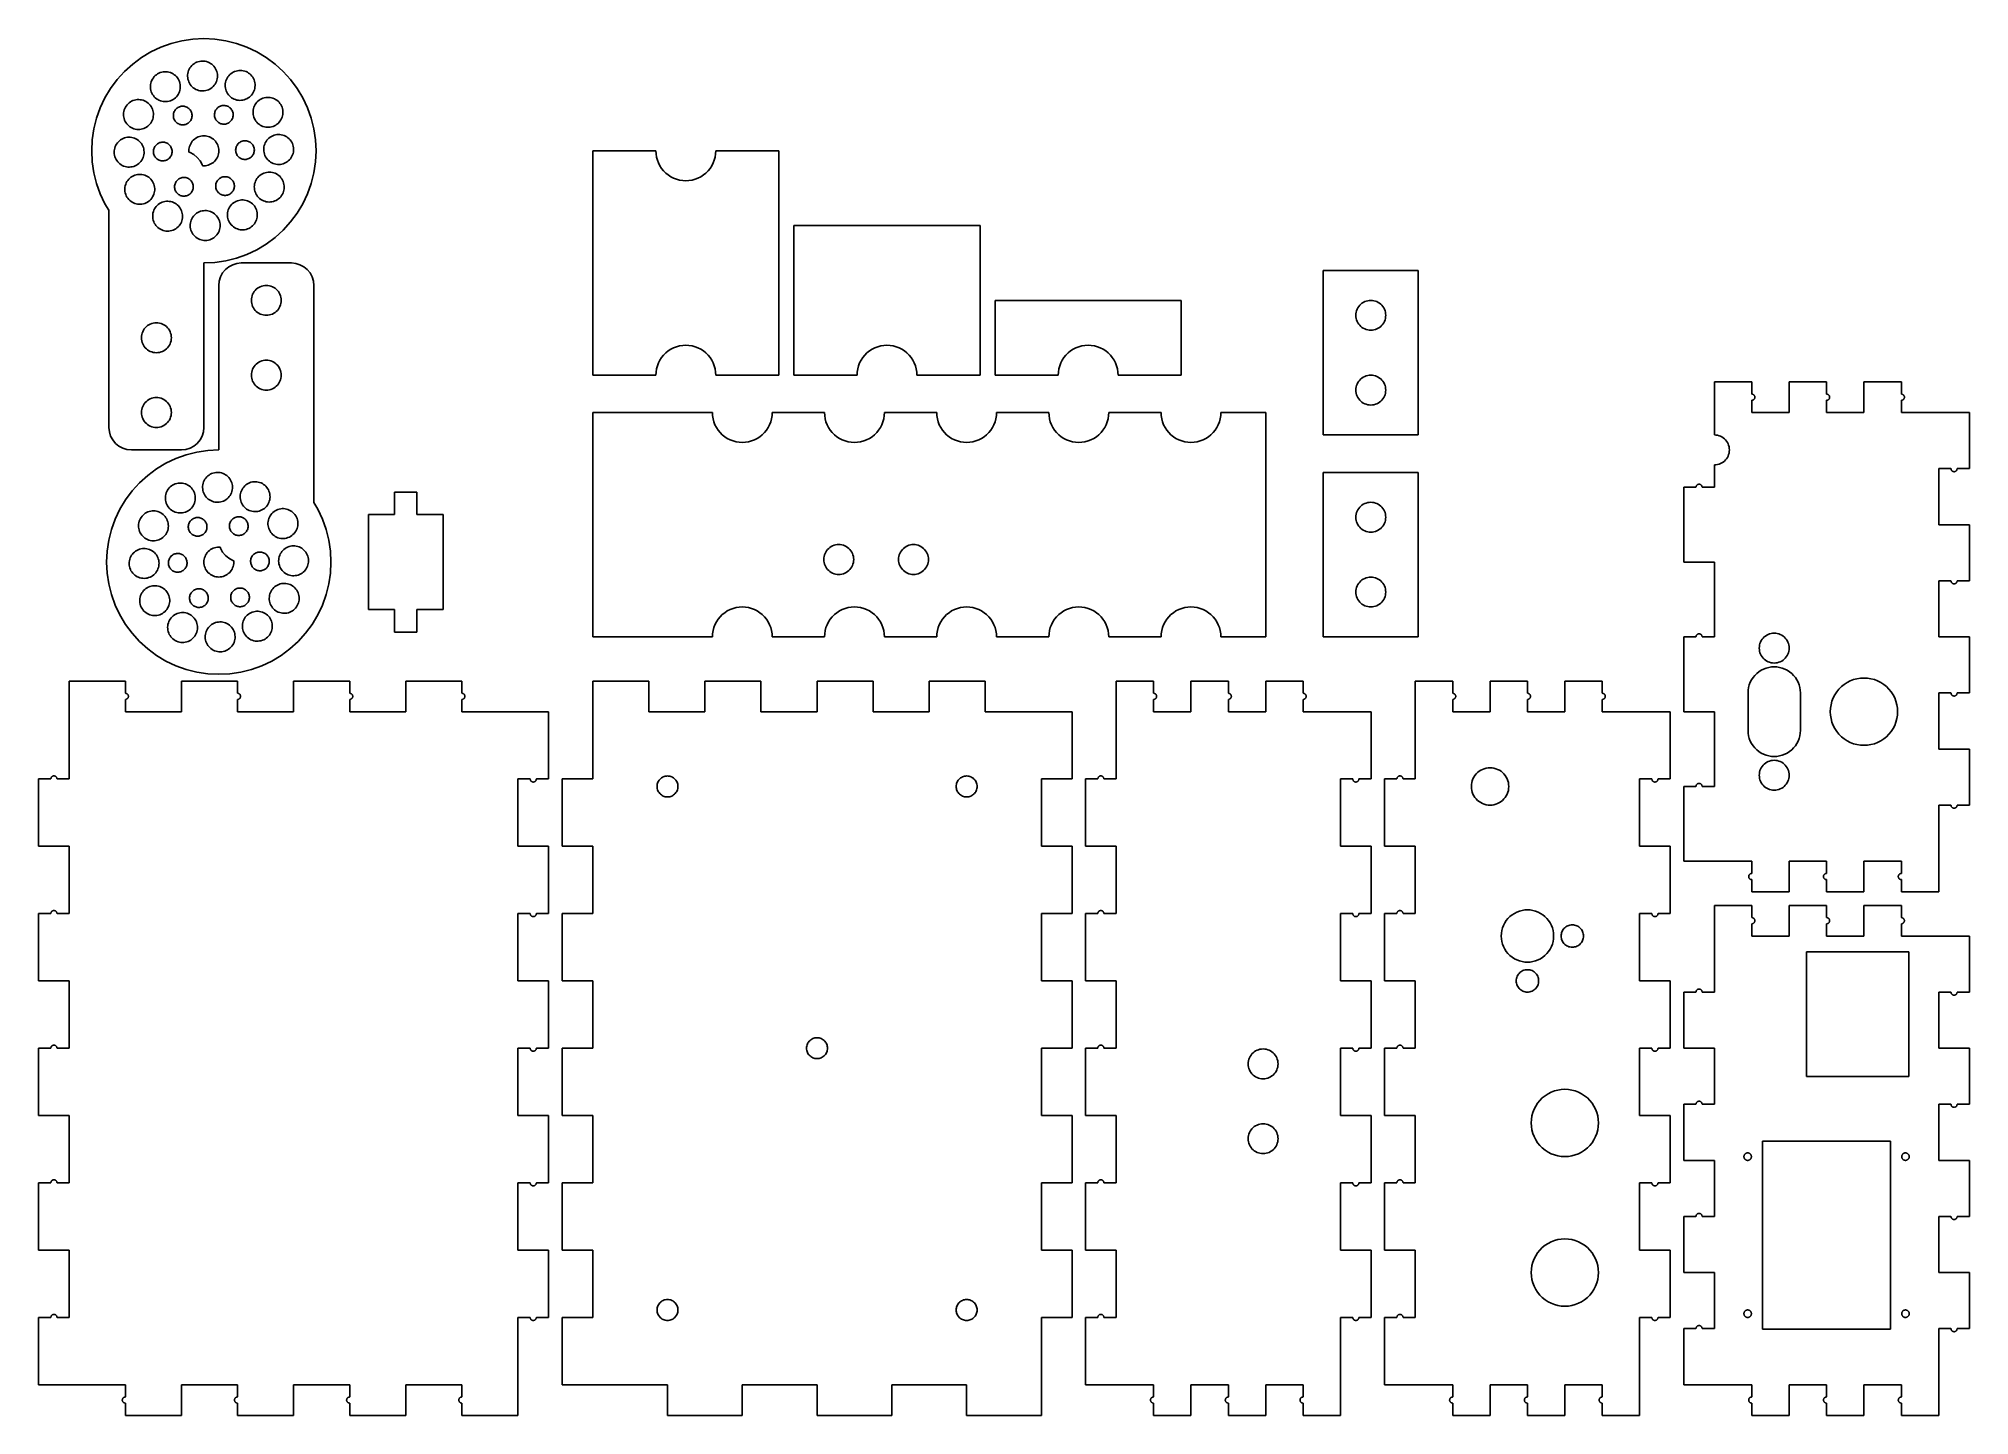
# Model space of a CAD drawing. Header units: metres. Extents: x -4 to 254, y -4 to 180.
import ezdxf

# ---------------------------------------------------------------- set-up
doc = ezdxf.new("R2010")
doc.units = ezdxf.units.M

msp = doc.modelspace()

# ---------------------------------------------------------------- linework, layer by layer
for p, q in [((10.9291, 178.229), (9.66646, 177.472)), ((12.2598, 178.858), (10.9291, 178.229)), ((13.6457, 179.354), (12.2598, 178.858)), ((15.0737, 179.712), (13.6457, 179.354)), ((16.5298, 179.928), (15.0737, 179.712)), ((18, 180), (16.5298, 179.928)), ((19.4702, 179.928), (18, 180)), ((20.9263, 179.712), (19.4702, 179.928)), ((22.3543, 179.354), (20.9263, 179.712)), ((23.7402, 178.858), (22.3543, 179.354)), ((25.0709, 178.229), (23.7402, 178.858)), ((26.3335, 177.472), (25.0709, 178.229)), ((7.3934, 175.607), (6.40485, 174.516)), ((8.48412, 176.595), (7.3934, 175.607)), ((9.66646, 177.472), (8.48412, 176.595)), ((15.9018, 175.546), (15.9646, 175.731)), ((15.9646, 175.731), (16.0455, 175.91)), ((16.0455, 175.91), (16.1434, 176.08)), ((16.1434, 176.08), (16.2576, 176.24)), ((16.2576, 176.24), (16.3868, 176.388)), ((16.3868, 176.388), (16.5299, 176.522)), ((16.5299, 176.522), (16.6855, 176.642)), ((16.6855, 176.642), (16.8521, 176.746)), ((16.8521, 176.746), (17.028, 176.833)), ((17.028, 176.833), (17.2116, 176.902)), ((17.2116, 176.902), (17.4011, 176.953)), ((17.4011, 176.953), (17.5947, 176.985)), ((17.5947, 176.985), (17.7906, 176.998)), ((17.7906, 176.998), (17.9868, 176.992)), ((17.9868, 176.992), (18.1814, 176.967)), ((18.1814, 176.967), (18.3725, 176.922)), ((18.3725, 176.922), (18.5585, 176.859)), ((18.5585, 176.859), (18.7373, 176.779)), ((18.7373, 176.779), (18.9074, 176.681)), ((18.9074, 176.681), (19.0671, 176.566)), ((19.0671, 176.566), (19.2148, 176.437)), ((19.2148, 176.437), (19.3491, 176.294)), ((19.3491, 176.294), (19.4688, 176.138)), ((19.4688, 176.138), (19.5726, 175.972)), ((19.5726, 175.972), (19.6596, 175.796)), ((19.6596, 175.796), (19.7289, 175.612)), ((19.7289, 175.612), (19.7799, 175.423)), ((21.9323, 175.524), (22.111, 175.605)), ((22.111, 175.605), (22.2968, 175.669)), ((22.2968, 175.669), (22.4879, 175.713)), ((22.4879, 175.713), (22.6825, 175.739)), ((22.6825, 175.739), (22.8786, 175.746)), ((22.8786, 175.746), (23.0745, 175.733)), ((23.0745, 175.733), (23.2682, 175.702)), ((23.2682, 175.702), (23.4578, 175.651)), ((23.4578, 175.651), (23.6416, 175.582)), ((23.6416, 175.582), (23.8177, 175.495)), ((27.5159, 176.595), (26.3335, 177.472)), ((28.6066, 175.607), (27.5159, 176.595)), ((29.5952, 174.516), (28.6066, 175.607)), ((5.52797, 173.334), (4.77119, 172.071)), ((6.40485, 174.516), (5.52797, 173.334)), ((10.8519, 173.668), (10.871, 173.863)), ((10.8521, 173.471), (10.8519, 173.668)), ((10.8716, 173.276), (10.8521, 173.471)), ((10.871, 173.863), (10.909, 174.056)), ((10.9101, 173.084), (10.8716, 173.276)), ((10.909, 174.056), (10.9658, 174.243)), ((10.9673, 172.896), (10.9101, 173.084)), ((10.9658, 174.243), (11.0407, 174.425)), ((11.0407, 174.425), (11.1331, 174.598)), ((11.1331, 174.598), (11.2419, 174.761)), ((11.2419, 174.761), (11.3663, 174.913)), ((11.3663, 174.913), (11.5049, 175.052)), ((11.5049, 175.052), (11.6565, 175.177)), ((11.6565, 175.177), (11.8195, 175.286)), ((11.8195, 175.286), (11.9925, 175.379)), ((11.9925, 175.379), (12.1738, 175.454)), ((12.1738, 175.454), (12.3616, 175.511)), ((12.3616, 175.511), (12.554, 175.55)), ((12.554, 175.55), (12.7493, 175.569)), ((12.7493, 175.569), (12.9456, 175.569)), ((12.9456, 175.569), (13.1409, 175.55)), ((13.1409, 175.55), (13.3335, 175.512)), ((13.3335, 175.512), (13.5213, 175.455)), ((13.5213, 175.455), (13.7028, 175.381)), ((13.7028, 175.381), (13.876, 175.288)), ((13.876, 175.288), (14.0393, 175.179)), ((14.0393, 175.179), (14.1911, 175.055)), ((14.1911, 175.055), (14.3301, 174.916)), ((14.3301, 174.916), (14.4547, 174.765)), ((14.4547, 174.765), (14.564, 174.602)), ((14.564, 174.602), (14.6567, 174.429)), ((14.6567, 174.429), (14.732, 174.247)), ((14.732, 174.247), (14.7892, 174.06)), ((14.7902, 173.088), (14.7334, 172.9)), ((14.7892, 174.06), (14.8277, 173.867)), ((14.8283, 173.28), (14.7902, 173.088)), ((14.8277, 173.867), (14.8471, 173.672)), ((14.8473, 173.476), (14.8283, 173.28)), ((14.8471, 173.672), (14.8473, 173.476)), ((15.8258, 174.964), (15.832, 175.16)), ((15.8388, 174.768), (15.8258, 174.964)), ((15.832, 175.16), (15.8574, 175.354)), ((15.871, 174.574), (15.8388, 174.768)), ((15.8574, 175.354), (15.9018, 175.546)), ((15.922, 174.385), (15.871, 174.574)), ((15.9914, 174.201), (15.922, 174.385)), ((16.0784, 174.025), (15.9914, 174.201)), ((16.1822, 173.858), (16.0784, 174.025)), ((16.3018, 173.703), (16.1822, 173.858)), ((16.4362, 173.56), (16.3018, 173.703)), ((16.5839, 173.431), (16.4362, 173.56)), ((16.7435, 173.316), (16.5839, 173.431)), ((16.9136, 173.218), (16.7435, 173.316)), ((17.0925, 173.138), (16.9136, 173.218)), ((17.2784, 173.075), (17.0925, 173.138)), ((17.4696, 173.03), (17.2784, 173.075)), ((17.6642, 173.005), (17.4696, 173.03)), ((17.8604, 172.999), (17.6642, 173.005)), ((18.0562, 173.012), (17.8604, 172.999)), ((18.2498, 173.044), (18.0562, 173.012)), ((18.4393, 173.095), (18.2498, 173.044)), ((18.623, 173.164), (18.4393, 173.095)), ((18.7989, 173.251), (18.623, 173.164)), ((18.9655, 173.355), (18.7989, 173.251)), ((19.121, 173.475), (18.9655, 173.355)), ((19.2641, 173.609), (19.121, 173.475)), ((19.3934, 173.757), (19.2641, 173.609)), ((19.5076, 173.917), (19.3934, 173.757)), ((19.6055, 174.087), (19.5076, 173.917)), ((19.6863, 174.265), (19.6055, 174.087)), ((19.7492, 174.451), (19.6863, 174.265)), ((19.7935, 174.643), (19.7492, 174.451)), ((19.7799, 175.423), (19.8121, 175.229)), ((19.819, 174.837), (19.7935, 174.643)), ((19.8121, 175.229), (19.8252, 175.033)), ((19.8252, 175.033), (19.819, 174.837)), ((20.8483, 173.777), (20.8609, 173.973)), ((20.8549, 173.581), (20.8483, 173.777)), ((20.8808, 173.386), (20.8549, 173.581)), ((20.8609, 173.973), (20.8927, 174.166)), ((20.9256, 173.195), (20.8808, 173.386)), ((20.8927, 174.166), (20.9433, 174.356)), ((20.9889, 173.009), (20.9256, 173.195)), ((20.9433, 174.356), (21.0122, 174.54)), ((21.0701, 172.83), (20.9889, 173.009)), ((21.0122, 174.54), (21.0988, 174.716)), ((21.0988, 174.716), (21.2023, 174.883)), ((21.2023, 174.883), (21.3216, 175.038)), ((21.3216, 175.038), (21.4556, 175.182)), ((21.4556, 175.182), (21.6031, 175.311)), ((21.6031, 175.311), (21.7625, 175.426)), ((21.7625, 175.426), (21.9323, 175.524)), ((23.8177, 175.495), (23.9845, 175.392)), ((23.9845, 175.392), (24.1403, 175.273)), ((24.1403, 175.273), (24.2837, 175.139)), ((24.2837, 175.139), (24.4133, 174.991)), ((24.4133, 174.991), (24.5278, 174.832)), ((24.5278, 174.832), (24.6261, 174.662)), ((24.6261, 174.662), (24.7073, 174.483)), ((24.7529, 173.136), (24.6839, 172.953)), ((24.7073, 174.483), (24.7706, 174.297)), ((24.8035, 173.326), (24.7529, 173.136)), ((24.7706, 174.297), (24.8154, 174.106)), ((24.8352, 173.52), (24.8035, 173.326)), ((24.8154, 174.106), (24.8412, 173.912)), ((24.8479, 173.716), (24.8352, 173.52)), ((24.8412, 173.912), (24.8479, 173.716)), ((30.472, 173.334), (29.5952, 174.516)), ((31.2288, 172.071), (30.472, 173.334)), ((4.14182, 170.74), (3.6459, 169.354)), ((4.77119, 172.071), (4.14182, 170.74)), ((7.29843, 170.268), (7.34901, 170.458)), ((7.34901, 170.458), (7.41795, 170.642)), ((7.41795, 170.642), (7.50458, 170.818)), ((7.50458, 170.818), (7.60803, 170.984)), ((7.60803, 170.984), (7.72734, 171.14)), ((7.72734, 171.14), (7.86136, 171.284)), ((7.86136, 171.284), (8.00877, 171.413)), ((8.00877, 171.413), (8.1682, 171.528)), ((8.1682, 171.528), (8.33806, 171.626)), ((8.33806, 171.626), (8.51675, 171.707)), ((8.51675, 171.707), (8.70253, 171.771)), ((8.70253, 171.771), (8.89363, 171.815)), ((8.89363, 171.815), (9.0882, 171.841)), ((9.0882, 171.841), (9.28435, 171.848)), ((9.28435, 171.848), (9.48022, 171.835)), ((9.48022, 171.835), (9.6739, 171.803)), ((9.6739, 171.803), (9.86354, 171.753)), ((9.86354, 171.753), (10.0473, 171.684)), ((10.0473, 171.684), (10.2234, 171.597)), ((10.2234, 171.597), (10.3902, 171.494)), ((10.3902, 171.494), (10.5461, 171.375)), ((10.5461, 171.375), (10.6895, 171.241)), ((10.6895, 171.241), (10.819, 171.093)), ((10.819, 171.093), (10.9335, 170.934)), ((10.9335, 170.934), (11.0318, 170.764)), ((11.0426, 172.715), (10.9673, 172.896)), ((11.0318, 170.764), (11.113, 170.585)), ((11.1353, 172.542), (11.0426, 172.715)), ((11.113, 170.585), (11.1763, 170.399)), ((11.2445, 172.379), (11.1353, 172.542)), ((11.3692, 172.227), (11.2445, 172.379)), ((11.5081, 172.088), (11.3692, 172.227)), ((11.66, 171.964), (11.5081, 172.088)), ((11.8233, 171.855), (11.66, 171.964)), ((11.9965, 171.763), (11.8233, 171.855)), ((12.1779, 171.688), (11.9965, 171.763)), ((12.3658, 171.631), (12.1779, 171.688)), ((12.5583, 171.593), (12.3658, 171.631)), ((12.7537, 171.574), (12.5583, 171.593)), ((12.9499, 171.574), (12.7537, 171.574)), ((13.1452, 171.594), (12.9499, 171.574)), ((13.3377, 171.632), (13.1452, 171.594)), ((13.5255, 171.689), (13.3377, 171.632)), ((13.7067, 171.765), (13.5255, 171.689)), ((13.8797, 171.857), (13.7067, 171.765)), ((14.0428, 171.967), (13.8797, 171.857)), ((14.1944, 172.091), (14.0428, 171.967)), ((14.0944, 170.356), (14.1625, 170.458)), ((14.1625, 170.458), (14.2402, 170.553)), ((14.333, 172.23), (14.1944, 172.091)), ((14.2402, 170.553), (14.3268, 170.64)), ((14.3268, 170.64), (14.4216, 170.718)), ((14.4573, 172.382), (14.333, 172.23)), ((14.4216, 170.718), (14.5235, 170.786)), ((14.5662, 172.545), (14.4573, 172.382)), ((14.5235, 170.786), (14.6316, 170.844)), ((14.6585, 172.719), (14.5662, 172.545)), ((14.6316, 170.844), (14.7449, 170.891)), ((14.7334, 172.9), (14.6585, 172.719)), ((14.7449, 170.891), (14.8622, 170.927)), ((14.8622, 170.927), (14.9825, 170.951)), ((14.9825, 170.951), (15.1046, 170.963)), ((15.1046, 170.963), (15.2273, 170.963)), ((15.2273, 170.963), (15.3494, 170.951)), ((15.3494, 170.951), (15.4697, 170.927)), ((15.4697, 170.927), (15.5871, 170.892)), ((15.5871, 170.892), (15.7005, 170.845)), ((15.7005, 170.845), (15.8088, 170.787)), ((15.8088, 170.787), (15.9108, 170.719)), ((15.9108, 170.719), (16.0057, 170.642)), ((16.0057, 170.642), (16.0926, 170.555)), ((16.0926, 170.555), (16.1705, 170.46)), ((16.1705, 170.46), (16.2388, 170.358)), ((19.519, 170.306), (19.5732, 170.416)), ((19.5732, 170.416), (19.6378, 170.521)), ((19.6378, 170.521), (19.7124, 170.618)), ((19.7124, 170.618), (19.7962, 170.708)), ((19.7962, 170.708), (19.8883, 170.789)), ((19.8883, 170.789), (19.9879, 170.86)), ((19.9879, 170.86), (20.0941, 170.922)), ((20.0941, 170.922), (20.2058, 170.972)), ((20.2058, 170.972), (20.3219, 171.012)), ((20.3219, 171.012), (20.4413, 171.04)), ((20.4413, 171.04), (20.5629, 171.056)), ((20.5629, 171.056), (20.6855, 171.06)), ((20.6855, 171.06), (20.808, 171.052)), ((20.808, 171.052), (20.929, 171.033)), ((20.929, 171.033), (21.0475, 171.001)), ((21.0475, 171.001), (21.1624, 170.958)), ((21.1684, 172.661), (21.0701, 172.83)), ((21.1624, 170.958), (21.2725, 170.904)), ((21.2829, 172.501), (21.1684, 172.661)), ((21.2725, 170.904), (21.3767, 170.839)), ((21.4124, 172.354), (21.2829, 172.501)), ((21.3767, 170.839), (21.4741, 170.764)), ((21.5558, 172.22), (21.4124, 172.354)), ((21.4741, 170.764), (21.5637, 170.681)), ((21.7117, 172.1), (21.5558, 172.22)), ((21.5637, 170.681), (21.6447, 170.589)), ((21.6447, 170.589), (21.7163, 170.489)), ((21.8785, 171.997), (21.7117, 172.1)), ((21.7163, 170.489), (21.7777, 170.383)), ((22.0546, 171.91), (21.8785, 171.997)), ((22.2384, 171.841), (22.0546, 171.91)), ((22.428, 171.791), (22.2384, 171.841)), ((22.6217, 171.759), (22.428, 171.791)), ((22.8176, 171.746), (22.6217, 171.759)), ((23.0137, 171.753), (22.8176, 171.746)), ((23.2083, 171.779), (23.0137, 171.753)), ((23.3994, 171.824), (23.2083, 171.779)), ((23.5851, 171.887), (23.3994, 171.824)), ((23.7638, 171.968), (23.5851, 171.887)), ((23.9337, 172.066), (23.7638, 171.968)), ((24.0931, 172.181), (23.9337, 172.066)), ((24.2405, 172.311), (24.0931, 172.181)), ((24.3746, 172.454), (24.2405, 172.311)), ((24.4939, 172.61), (24.3746, 172.454)), ((24.5973, 172.777), (24.4939, 172.61)), ((24.574, 170.246), (24.593, 170.442)), ((24.593, 170.442), (24.6311, 170.634)), ((24.6839, 172.953), (24.5973, 172.777)), ((24.6311, 170.634), (24.6879, 170.822)), ((24.6879, 170.822), (24.7628, 171.004)), ((24.7628, 171.004), (24.8551, 171.177)), ((24.8551, 171.177), (24.964, 171.34)), ((24.964, 171.34), (25.0883, 171.492)), ((25.0883, 171.492), (25.2269, 171.631)), ((25.2269, 171.631), (25.3785, 171.755)), ((25.3785, 171.755), (25.5416, 171.865)), ((25.5416, 171.865), (25.7146, 171.957)), ((25.7146, 171.957), (25.8958, 172.033)), ((25.8958, 172.033), (26.0836, 172.09)), ((26.0836, 172.09), (26.276, 172.128)), ((26.276, 172.128), (26.4713, 172.148)), ((26.4713, 172.148), (26.6676, 172.148)), ((26.6676, 172.148), (26.863, 172.129)), ((26.863, 172.129), (27.0555, 172.091)), ((27.0555, 172.091), (27.2434, 172.034)), ((27.2434, 172.034), (27.4248, 171.959)), ((27.4248, 171.959), (27.598, 171.867)), ((27.598, 171.867), (27.7613, 171.758)), ((27.7613, 171.758), (27.9132, 171.634)), ((27.9132, 171.634), (28.0521, 171.495)), ((28.0521, 171.495), (28.1768, 171.344)), ((28.1768, 171.344), (28.286, 171.18)), ((28.286, 171.18), (28.3787, 171.007)), ((28.3787, 171.007), (28.454, 170.826)), ((28.454, 170.826), (28.5112, 170.638)), ((28.5112, 170.638), (28.5497, 170.446)), ((28.5497, 170.446), (28.5692, 170.251)), ((31.8582, 170.74), (31.2288, 172.071)), ((32.3541, 169.354), (31.8582, 170.74)), ((3.28822, 167.926), (3.07224, 166.47)), ((3.6459, 169.354), (3.28822, 167.926)), ((7.25404, 169.879), (7.26666, 170.074)), ((7.26068, 169.682), (7.25404, 169.879)), ((7.28651, 169.488), (7.26068, 169.682)), ((7.26666, 170.074), (7.29843, 170.268)), ((7.33128, 169.297), (7.28651, 169.488)), ((7.39458, 169.111), (7.33128, 169.297)), ((7.47577, 168.932), (7.39458, 169.111)), ((7.5741, 168.762), (7.47577, 168.932)), ((7.6886, 168.603), (7.5741, 168.762)), ((7.81816, 168.456), (7.6886, 168.603)), ((7.96156, 168.322), (7.81816, 168.456)), ((8.1174, 168.202), (7.96156, 168.322)), ((8.28419, 168.099), (8.1174, 168.202)), ((8.46031, 168.012), (8.28419, 168.099)), ((8.64409, 167.943), (8.46031, 168.012)), ((8.83372, 167.893), (8.64409, 167.943)), ((9.0274, 167.861), (8.83372, 167.893)), ((9.22327, 167.848), (9.0274, 167.861)), ((9.41943, 167.855), (9.22327, 167.848)), ((9.61398, 167.881), (9.41943, 167.855)), ((9.80508, 167.926), (9.61398, 167.881)), ((9.99088, 167.989), (9.80508, 167.926)), ((10.1696, 168.07), (9.99088, 167.989)), ((10.3394, 168.168), (10.1696, 168.07)), ((10.4988, 168.283), (10.3394, 168.168)), ((10.6463, 168.412), (10.4988, 168.283)), ((10.7803, 168.556), (10.6463, 168.412)), ((10.8996, 168.712), (10.7803, 168.556)), ((11.0031, 168.878), (10.8996, 168.712)), ((11.0897, 169.055), (11.0031, 168.878)), ((11.1586, 169.238), (11.0897, 169.055)), ((11.2092, 169.428), (11.1586, 169.238)), ((11.1763, 170.399), (11.2211, 170.208)), ((11.241, 169.622), (11.2092, 169.428)), ((11.2211, 170.208), (11.2469, 170.014)), ((11.2536, 169.818), (11.241, 169.622)), ((11.2469, 170.014), (11.2536, 169.818)), ((13.9187, 169.774), (13.9306, 169.896)), ((13.9189, 169.652), (13.9187, 169.774)), ((13.931, 169.53), (13.9189, 169.652)), ((13.9306, 169.896), (13.9544, 170.017)), ((13.9551, 169.409), (13.931, 169.53)), ((13.9544, 170.017), (13.9899, 170.134)), ((13.9908, 169.292), (13.9551, 169.409)), ((13.9899, 170.134), (14.0367, 170.248)), ((14.0379, 169.179), (13.9908, 169.292)), ((14.0367, 170.248), (14.0944, 170.356)), ((14.0958, 169.071), (14.0379, 169.179)), ((14.1641, 168.969), (14.0958, 169.071)), ((14.242, 168.874), (14.1641, 168.969)), ((14.3289, 168.787), (14.242, 168.874)), ((14.4238, 168.71), (14.3289, 168.787)), ((14.5258, 168.642), (14.4238, 168.71)), ((14.6341, 168.584), (14.5258, 168.642)), ((14.7475, 168.537), (14.6341, 168.584)), ((14.8649, 168.502), (14.7475, 168.537)), ((14.9852, 168.478), (14.8649, 168.502)), ((15.1073, 168.466), (14.9852, 168.478)), ((15.23, 168.466), (15.1073, 168.466)), ((15.3521, 168.478), (15.23, 168.466)), ((15.4724, 168.502), (15.3521, 168.478)), ((15.5897, 168.538), (15.4724, 168.502)), ((15.703, 168.585), (15.5897, 168.538)), ((15.8111, 168.643), (15.703, 168.585)), ((15.913, 168.711), (15.8111, 168.643)), ((16.0078, 168.789), (15.913, 168.711)), ((16.0944, 168.876), (16.0078, 168.789)), ((16.1721, 168.971), (16.0944, 168.876)), ((16.2402, 169.073), (16.1721, 168.971)), ((16.2388, 170.358), (16.2967, 170.25)), ((16.2979, 169.181), (16.2402, 169.073)), ((16.2967, 170.25), (16.3438, 170.137)), ((16.3447, 169.295), (16.2979, 169.181)), ((16.3438, 170.137), (16.3795, 170.019)), ((16.3802, 169.412), (16.3447, 169.295)), ((16.3795, 170.019), (16.4036, 169.899)), ((16.404, 169.532), (16.3802, 169.412)), ((16.4036, 169.899), (16.4157, 169.777)), ((16.4159, 169.654), (16.404, 169.532)), ((16.4157, 169.777), (16.4159, 169.654)), ((19.4166, 169.829), (19.4245, 169.952)), ((19.4207, 169.707), (19.4166, 169.829)), ((19.4369, 169.585), (19.4207, 169.707)), ((19.4245, 169.952), (19.4443, 170.073)), ((19.4649, 169.466), (19.4369, 169.585)), ((19.4443, 170.073), (19.476, 170.191)), ((19.5044, 169.35), (19.4649, 169.466)), ((19.476, 170.191), (19.519, 170.306)), ((19.5552, 169.238), (19.5044, 169.35)), ((19.6166, 169.132), (19.5552, 169.238)), ((19.6882, 169.032), (19.6166, 169.132)), ((19.7692, 168.94), (19.6882, 169.032)), ((19.8588, 168.856), (19.7692, 168.94)), ((19.9562, 168.782), (19.8588, 168.856)), ((20.0604, 168.717), (19.9562, 168.782)), ((20.1705, 168.663), (20.0604, 168.717)), ((20.2854, 168.62), (20.1705, 168.663)), ((20.4039, 168.588), (20.2854, 168.62)), ((20.5249, 168.568), (20.4039, 168.588)), ((20.6474, 168.561), (20.5249, 168.568)), ((20.77, 168.565), (20.6474, 168.561)), ((20.8916, 168.581), (20.77, 168.565)), ((21.011, 168.609), (20.8916, 168.581)), ((21.1271, 168.648), (21.011, 168.609)), ((21.2388, 168.699), (21.1271, 168.648)), ((21.345, 168.761), (21.2388, 168.699)), ((21.4446, 168.832), (21.345, 168.761)), ((21.5367, 168.913), (21.4446, 168.832)), ((21.6205, 169.003), (21.5367, 168.913)), ((21.6951, 169.1), (21.6205, 169.003)), ((21.7597, 169.204), (21.6951, 169.1)), ((21.8139, 169.314), (21.7597, 169.204)), ((21.7777, 170.383), (21.8285, 170.271)), ((21.8569, 169.429), (21.8139, 169.314)), ((21.8285, 170.271), (21.868, 170.155)), ((21.8886, 169.548), (21.8569, 169.429)), ((21.868, 170.155), (21.896, 170.036)), ((21.9084, 169.669), (21.8886, 169.548)), ((21.896, 170.036), (21.9122, 169.914)), ((21.9163, 169.791), (21.9084, 169.669)), ((21.9122, 169.914), (21.9163, 169.791)), ((24.5742, 170.05), (24.574, 170.246)), ((24.5936, 169.855), (24.5742, 170.05)), ((24.6321, 169.662), (24.5936, 169.855)), ((24.6893, 169.475), (24.6321, 169.662)), ((24.7646, 169.293), (24.6893, 169.475)), ((24.8573, 169.12), (24.7646, 169.293)), ((24.9666, 168.957), (24.8573, 169.12)), ((25.0912, 168.806), (24.9666, 168.957)), ((25.2302, 168.667), (25.0912, 168.806)), ((25.382, 168.543), (25.2302, 168.667)), ((25.5453, 168.434), (25.382, 168.543)), ((25.7185, 168.341), (25.5453, 168.434)), ((25.8999, 168.267), (25.7185, 168.341)), ((26.0878, 168.21), (25.8999, 168.267)), ((26.2804, 168.172), (26.0878, 168.21)), ((26.4757, 168.153), (26.2804, 168.172)), ((26.672, 168.153), (26.4757, 168.153)), ((26.8673, 168.172), (26.672, 168.153)), ((27.0597, 168.211), (26.8673, 168.172)), ((27.2475, 168.268), (27.0597, 168.211)), ((27.4287, 168.343), (27.2475, 168.268)), ((27.6017, 168.436), (27.4287, 168.343)), ((27.7648, 168.545), (27.6017, 168.436)), ((27.9164, 168.67), (27.7648, 168.545)), ((28.055, 168.809), (27.9164, 168.67)), ((28.1794, 168.961), (28.055, 168.809)), ((28.2882, 169.124), (28.1794, 168.961)), ((28.3806, 169.297), (28.2882, 169.124)), ((28.4555, 169.479), (28.3806, 169.297)), ((28.5123, 169.667), (28.4555, 169.479)), ((28.5503, 169.859), (28.5123, 169.667)), ((28.5694, 170.054), (28.5503, 169.859)), ((28.5692, 170.251), (28.5694, 170.054)), ((32.7118, 167.926), (32.3541, 169.354)), ((32.9278, 166.47), (32.7118, 167.926)), ((3.07224, 166.47), (3, 165)), ((6.03345, 165.181), (6.0778, 165.373)), ((6.0778, 165.373), (6.1407, 165.558)), ((6.1407, 165.558), (6.2215, 165.737)), ((6.2215, 165.737), (6.31946, 165.907)), ((6.31946, 165.907), (6.43361, 166.067)), ((6.43361, 166.067), (6.56285, 166.215)), ((6.56285, 166.215), (6.70596, 166.349)), ((6.70596, 166.349), (6.86154, 166.469)), ((6.86154, 166.469), (7.02809, 166.573)), ((7.02809, 166.573), (7.20403, 166.66)), ((7.20403, 166.66), (7.38765, 166.729)), ((7.38765, 166.729), (7.57718, 166.78)), ((7.57718, 166.78), (7.77078, 166.812)), ((7.77078, 166.812), (7.96663, 166.825)), ((7.96663, 166.825), (8.1628, 166.819)), ((8.1628, 166.819), (8.35742, 166.794)), ((8.35742, 166.794), (8.54861, 166.749)), ((8.54861, 166.749), (8.73453, 166.686)), ((8.73453, 166.686), (8.91339, 166.605)), ((8.91339, 166.605), (9.08348, 166.508)), ((9.08348, 166.508), (9.24315, 166.393)), ((9.24315, 166.393), (9.39085, 166.264)), ((9.39085, 166.264), (9.52518, 166.121)), ((9.52518, 166.121), (9.64482, 165.965)), ((9.64482, 165.965), (9.74866, 165.799)), ((9.74866, 165.799), (9.83565, 165.623)), ((9.83565, 165.623), (9.90498, 165.439)), ((9.90498, 165.439), (9.95599, 165.25)), ((9.95599, 165.25), (9.98817, 165.056)), ((11.2985, 165.246), (11.3378, 165.362)), ((11.3378, 165.362), (11.3883, 165.474)), ((11.3883, 165.474), (11.4495, 165.58)), ((11.4495, 165.58), (11.5209, 165.68)), ((11.5209, 165.68), (11.6017, 165.772)), ((11.6017, 165.772), (11.6911, 165.856)), ((11.6911, 165.856), (11.7883, 165.931)), ((11.7883, 165.931), (11.8925, 165.996)), ((11.8925, 165.996), (12.0024, 166.05)), ((12.0024, 166.05), (12.1172, 166.094)), ((12.1172, 166.094), (12.2356, 166.126)), ((12.2356, 166.126), (12.3566, 166.146)), ((12.3566, 166.146), (12.479, 166.154)), ((12.479, 166.154), (12.6016, 166.15)), ((12.6016, 166.15), (12.7233, 166.134)), ((12.7233, 166.134), (12.8428, 166.106)), ((12.8428, 166.106), (12.959, 166.067)), ((12.959, 166.067), (13.0708, 166.017)), ((13.0708, 166.017), (13.1771, 165.955)), ((13.1771, 165.955), (13.2769, 165.884)), ((13.2769, 165.884), (13.3692, 165.803)), ((13.3692, 165.803), (13.4531, 165.714)), ((13.4531, 165.714), (13.5279, 165.617)), ((13.5279, 165.617), (13.5928, 165.512)), ((13.5928, 165.512), (13.6472, 165.402)), ((13.6472, 165.402), (13.6905, 165.288)), ((13.6905, 165.288), (13.7224, 165.169)), ((16.0096, 165.196), (16.0384, 165.39)), ((16.0384, 165.39), (16.0861, 165.581)), ((16.0861, 165.581), (16.1523, 165.765)), ((16.1523, 165.765), (16.2362, 165.943)), ((16.2362, 165.943), (16.3371, 166.111)), ((16.3371, 166.111), (16.454, 166.269)), ((16.454, 166.269), (16.5858, 166.414)), ((16.5858, 166.414), (16.7312, 166.546)), ((16.7312, 166.546), (16.8889, 166.663)), ((16.8889, 166.663), (17.0572, 166.764)), ((17.0572, 166.764), (17.2346, 166.848)), ((17.2346, 166.848), (17.4194, 166.914)), ((17.4194, 166.914), (17.6098, 166.962)), ((17.6098, 166.962), (17.804, 166.99)), ((17.804, 166.99), (18, 167)), ((18, 167), (18.196, 166.99)), ((18.196, 166.99), (18.3902, 166.962)), ((18.3902, 166.962), (18.5806, 166.914)), ((18.5806, 166.914), (18.7654, 166.848)), ((18.7654, 166.848), (18.9428, 166.764)), ((18.9428, 166.764), (19.1111, 166.663)), ((19.1111, 166.663), (19.2688, 166.546)), ((19.2688, 166.546), (19.4142, 166.414)), ((19.4142, 166.414), (19.546, 166.269)), ((19.546, 166.269), (19.6629, 166.111)), ((19.6629, 166.111), (19.7638, 165.943)), ((19.7638, 165.943), (19.8477, 165.765)), ((19.8477, 165.765), (19.9139, 165.581)), ((19.9139, 165.581), (19.9616, 165.39)), ((19.9616, 165.39), (19.9904, 165.196)), ((22.2532, 165.197), (22.2691, 165.318)), ((22.2691, 165.318), (22.2968, 165.438)), ((22.2968, 165.438), (22.3361, 165.554)), ((22.3361, 165.554), (22.3866, 165.666)), ((22.3866, 165.666), (22.4479, 165.772)), ((22.4479, 165.772), (22.5192, 165.872)), ((22.5192, 165.872), (22.6, 165.964)), ((22.6, 165.964), (22.6894, 166.048)), ((22.6894, 166.048), (22.7867, 166.123)), ((22.7867, 166.123), (22.8908, 166.188)), ((22.8908, 166.188), (23.0007, 166.242)), ((23.0007, 166.242), (23.1155, 166.286)), ((23.1155, 166.286), (23.2339, 166.318)), ((23.2339, 166.318), (23.3549, 166.338)), ((23.3549, 166.338), (23.4773, 166.346)), ((23.4773, 166.346), (23.5999, 166.342)), ((23.5999, 166.342), (23.7216, 166.326)), ((23.7216, 166.326), (23.8411, 166.298)), ((23.8411, 166.298), (23.9573, 166.259)), ((23.9573, 166.259), (24.0691, 166.208)), ((24.0691, 166.208), (24.1754, 166.147)), ((24.1754, 166.147), (24.2752, 166.076)), ((24.2752, 166.076), (24.3675, 165.995)), ((24.3675, 165.995), (24.4514, 165.906)), ((24.4514, 165.906), (24.5262, 165.808)), ((24.5262, 165.808), (24.5911, 165.704)), ((24.5911, 165.704), (24.6455, 165.594)), ((24.6455, 165.594), (24.6888, 165.48)), ((24.6888, 165.48), (24.7207, 165.361)), ((24.7207, 165.361), (24.7408, 165.24)), ((25.9988, 165.14), (26.005, 165.336)), ((26.005, 165.336), (26.0304, 165.53)), ((26.0304, 165.53), (26.0748, 165.722)), ((26.0748, 165.722), (26.1376, 165.908)), ((26.1376, 165.908), (26.2184, 166.086)), ((26.2184, 166.086), (26.3164, 166.256)), ((26.3164, 166.256), (26.4305, 166.416)), ((26.4305, 166.416), (26.5598, 166.564)), ((26.5598, 166.564), (26.7029, 166.698)), ((26.7029, 166.698), (26.8585, 166.818)), ((26.8585, 166.818), (27.025, 166.922)), ((27.025, 166.922), (27.201, 167.009)), ((27.201, 167.009), (27.3846, 167.078)), ((27.3846, 167.078), (27.5741, 167.129)), ((27.5741, 167.129), (27.7677, 167.161)), ((27.7677, 167.161), (27.9636, 167.174)), ((27.9636, 167.174), (28.1597, 167.168)), ((28.1597, 167.168), (28.3544, 167.143)), ((28.3544, 167.143), (28.5455, 167.098)), ((28.5455, 167.098), (28.7315, 167.035)), ((28.7315, 167.035), (28.9103, 166.955)), ((28.9103, 166.955), (29.0804, 166.857)), ((29.0804, 166.857), (29.2401, 166.742)), ((29.2401, 166.742), (29.3878, 166.613)), ((29.3878, 166.613), (29.5221, 166.47)), ((29.5221, 166.47), (29.6418, 166.315)), ((29.6418, 166.315), (29.7456, 166.148)), ((29.7456, 166.148), (29.8326, 165.972)), ((29.8326, 165.972), (29.9019, 165.788)), ((29.9019, 165.788), (29.9529, 165.599)), ((29.9529, 165.599), (29.9851, 165.405)), ((29.9851, 165.405), (29.9982, 165.209)), ((33, 165), (32.9278, 166.47)), ((3, 165), (3.07224, 163.53)), ((3.07224, 163.53), (3.28822, 162.074)), ((6.00183, 164.791), (6.00804, 164.987)), ((6.01489, 164.595), (6.00183, 164.791)), ((6.00804, 164.987), (6.03345, 165.181)), ((6.04707, 164.401), (6.01489, 164.595)), ((6.09807, 164.212), (6.04707, 164.401)), ((6.1674, 164.028), (6.09807, 164.212)), ((6.25441, 163.852), (6.1674, 164.028)), ((6.35823, 163.685), (6.25441, 163.852)), ((6.47789, 163.53), (6.35823, 163.685)), ((6.61221, 163.387), (6.47789, 163.53)), ((6.75992, 163.258), (6.61221, 163.387)), ((6.91959, 163.143), (6.75992, 163.258)), ((7.08966, 163.045), (6.91959, 163.143)), ((7.26852, 162.965), (7.08966, 163.045)), ((7.45445, 162.902), (7.26852, 162.965)), ((7.64565, 162.857), (7.45445, 162.902)), ((7.84026, 162.832), (7.64565, 162.857)), ((8.03644, 162.826), (7.84026, 162.832)), ((8.23227, 162.839), (8.03644, 162.826)), ((8.42589, 162.871), (8.23227, 162.839)), ((8.61542, 162.922), (8.42589, 162.871)), ((8.79903, 162.991), (8.61542, 162.922)), ((8.97496, 163.078), (8.79903, 162.991)), ((9.14153, 163.182), (8.97496, 163.078)), ((9.2971, 163.302), (9.14153, 163.182)), ((9.44022, 163.436), (9.2971, 163.302)), ((9.56946, 163.584), (9.44022, 163.436)), ((9.68361, 163.744), (9.56946, 163.584)), ((9.78156, 163.914), (9.68361, 163.744)), ((9.86237, 164.092), (9.78156, 163.914)), ((9.92525, 164.278), (9.86237, 164.092)), ((9.9696, 164.47), (9.92525, 164.278)), ((9.99503, 164.664), (9.9696, 164.47)), ((9.98817, 165.056), (10.0012, 164.86)), ((10.0012, 164.86), (9.99503, 164.664)), ((11.251, 164.882), (11.2549, 165.005)), ((11.2592, 164.76), (11.251, 164.882)), ((11.2549, 165.005), (11.2708, 165.126)), ((11.2793, 164.639), (11.2592, 164.76)), ((11.2708, 165.126), (11.2985, 165.246)), ((11.3112, 164.52), (11.2793, 164.639)), ((11.3545, 164.406), (11.3112, 164.52)), ((11.4089, 164.296), (11.3545, 164.406)), ((11.4738, 164.192), (11.4089, 164.296)), ((11.5486, 164.094), (11.4738, 164.192)), ((11.6325, 164.005), (11.5486, 164.094)), ((11.7248, 163.924), (11.6325, 164.005)), ((11.8246, 163.853), (11.7248, 163.924)), ((11.9309, 163.792), (11.8246, 163.853)), ((12.0427, 163.741), (11.9309, 163.792)), ((12.1589, 163.702), (12.0427, 163.741)), ((12.2784, 163.674), (12.1589, 163.702)), ((12.4001, 163.658), (12.2784, 163.674)), ((12.5227, 163.654), (12.4001, 163.658)), ((12.6451, 163.662), (12.5227, 163.654)), ((12.7661, 163.682), (12.6451, 163.662)), ((12.8845, 163.714), (12.7661, 163.682)), ((12.9993, 163.758), (12.8845, 163.714)), ((13.1092, 163.812), (12.9993, 163.758)), ((13.2133, 163.877), (13.1092, 163.812)), ((13.3106, 163.952), (13.2133, 163.877)), ((13.4, 164.036), (13.3106, 163.952)), ((13.4808, 164.128), (13.4, 164.036)), ((13.5521, 164.228), (13.4808, 164.128)), ((13.6134, 164.334), (13.5521, 164.228)), ((13.6639, 164.446), (13.6134, 164.334)), ((13.7032, 164.562), (13.6639, 164.446)), ((13.7309, 164.682), (13.7032, 164.562)), ((13.7224, 165.169), (13.7425, 165.048)), ((13.7468, 164.803), (13.7309, 164.682)), ((13.7425, 165.048), (13.7507, 164.926)), ((13.7507, 164.926), (13.7468, 164.803)), ((16, 165), (16.0096, 165.196)), ((16.0092, 164.814), (16, 165)), ((16.1481, 164.772), (16.0092, 164.814)), ((16.6667, 164.494), (16.1481, 164.772)), ((17.1213, 164.121), (16.6667, 164.494)), ((17.4944, 163.667), (17.1213, 164.121)), ((17.7717, 163.148), (17.4944, 163.667)), ((17.8138, 163.009), (17.7717, 163.148)), ((18, 163), (17.8138, 163.009)), ((18.196, 163.01), (18, 163)), ((18.3902, 163.038), (18.196, 163.01)), ((18.5806, 163.086), (18.3902, 163.038)), ((18.7654, 163.152), (18.5806, 163.086)), ((18.9428, 163.236), (18.7654, 163.152)), ((19.1111, 163.337), (18.9428, 163.236)), ((19.2688, 163.454), (19.1111, 163.337)), ((19.4142, 163.586), (19.2688, 163.454)), ((19.546, 163.731), (19.4142, 163.586)), ((19.6629, 163.889), (19.546, 163.731)), ((19.7638, 164.057), (19.6629, 163.889)), ((19.8477, 164.235), (19.7638, 164.057)), ((19.9139, 164.419), (19.8477, 164.235)), ((19.9616, 164.61), (19.9139, 164.419)), ((19.9904, 164.804), (19.9616, 164.61)), ((19.9904, 165.196), (20, 165)), ((20, 165), (19.9904, 164.804)), ((22.2493, 165.074), (22.2532, 165.197)), ((22.2575, 164.952), (22.2493, 165.074)), ((22.2776, 164.831), (22.2575, 164.952)), ((22.3095, 164.712), (22.2776, 164.831)), ((22.3528, 164.598), (22.3095, 164.712)), ((22.4072, 164.488), (22.3528, 164.598)), ((22.4721, 164.383), (22.4072, 164.488)), ((22.5469, 164.286), (22.4721, 164.383)), ((22.6308, 164.197), (22.5469, 164.286)), ((22.7231, 164.116), (22.6308, 164.197)), ((22.8229, 164.045), (22.7231, 164.116)), ((22.9292, 163.983), (22.8229, 164.045)), ((23.041, 163.933), (22.9292, 163.983)), ((23.1572, 163.894), (23.041, 163.933)), ((23.2767, 163.866), (23.1572, 163.894)), ((23.3984, 163.85), (23.2767, 163.866)), ((23.521, 163.846), (23.3984, 163.85)), ((23.6434, 163.854), (23.521, 163.846)), ((23.7644, 163.874), (23.6434, 163.854)), ((23.8828, 163.906), (23.7644, 163.874)), ((23.9976, 163.95), (23.8828, 163.906)), ((24.1075, 164.004), (23.9976, 163.95)), ((24.2117, 164.069), (24.1075, 164.004)), ((24.3089, 164.144), (24.2117, 164.069)), ((24.3983, 164.228), (24.3089, 164.144)), ((24.4791, 164.32), (24.3983, 164.228)), ((24.5505, 164.42), (24.4791, 164.32)), ((24.6117, 164.526), (24.5505, 164.42)), ((24.6622, 164.638), (24.6117, 164.526)), ((24.7015, 164.754), (24.6622, 164.638)), ((24.7292, 164.874), (24.7015, 164.754)), ((24.7451, 164.995), (24.7292, 164.874)), ((24.7408, 165.24), (24.749, 165.118)), ((24.749, 165.118), (24.7451, 164.995)), ((26.0118, 164.944), (25.9988, 165.14)), ((26.044, 164.75), (26.0118, 164.944)), ((26.095, 164.561), (26.044, 164.75)), ((26.1644, 164.377), (26.095, 164.561)), ((26.2513, 164.201), (26.1644, 164.377)), ((26.3552, 164.035), (26.2513, 164.201)), ((26.4748, 163.879), (26.3552, 164.035)), ((26.6091, 163.736), (26.4748, 163.879)), ((26.7569, 163.607), (26.6091, 163.736)), ((26.9165, 163.492), (26.7569, 163.607)), ((27.0866, 163.395), (26.9165, 163.492)), ((27.2655, 163.314), (27.0866, 163.395)), ((27.4514, 163.251), (27.2655, 163.314)), ((27.6426, 163.206), (27.4514, 163.251)), ((27.8372, 163.181), (27.6426, 163.206)), ((28.0334, 163.175), (27.8372, 163.181)), ((28.2292, 163.188), (28.0334, 163.175)), ((28.4228, 163.22), (28.2292, 163.188)), ((28.6124, 163.271), (28.4228, 163.22)), ((28.796, 163.34), (28.6124, 163.271)), ((28.9719, 163.427), (28.796, 163.34)), ((29.1385, 163.531), (28.9719, 163.427)), ((29.294, 163.651), (29.1385, 163.531)), ((29.4371, 163.785), (29.294, 163.651)), ((29.5664, 163.933), (29.4371, 163.785)), ((29.6805, 164.093), (29.5664, 163.933)), ((29.7785, 164.263), (29.6805, 164.093)), ((29.8593, 164.442), (29.7785, 164.263)), ((29.9222, 164.627), (29.8593, 164.442)), ((29.9666, 164.819), (29.9222, 164.627)), ((29.992, 165.013), (29.9666, 164.819)), ((29.9982, 165.209), (29.992, 165.013)), ((32.7118, 162.074), (32.9278, 163.53)), ((32.9278, 163.53), (33, 165)), ((78.45, 165), (70, 165)), ((70, 165), (70, 135)), ((78.4719, 164.582), (78.45, 165)), ((78.5374, 164.168), (78.4719, 164.582)), ((78.6458, 163.764), (78.5374, 164.168)), ((78.7958, 163.373), (78.6458, 163.764)), ((78.9859, 163), (78.7958, 163.373)), ((79.2139, 162.649), (78.9859, 163)), ((85.9141, 163), (85.6861, 162.649)), ((86.1042, 163.373), (85.9141, 163)), ((86.2542, 163.764), (86.1042, 163.373)), ((86.3626, 164.168), (86.2542, 163.764)), ((86.4281, 164.582), (86.3626, 164.168)), ((86.45, 165), (86.4281, 164.582)), ((94.9, 165), (86.45, 165)), ((94.9, 135), (94.9, 165)), ((3.28822, 162.074), (3.6459, 160.646)), ((3.6459, 160.646), (4.14182, 159.26)), ((7.43063, 159.946), (7.44966, 160.141)), ((7.44966, 160.141), (7.48775, 160.333)), ((7.48775, 160.333), (7.54451, 160.521)), ((7.54451, 160.521), (7.61943, 160.703)), ((7.61943, 160.703), (7.71176, 160.876)), ((7.71176, 160.876), (7.82062, 161.039)), ((7.82062, 161.039), (7.94496, 161.191)), ((7.94496, 161.191), (8.0836, 161.33)), ((8.0836, 161.33), (8.23518, 161.455)), ((8.23518, 161.455), (8.39825, 161.564)), ((8.39825, 161.564), (8.57126, 161.657)), ((8.57126, 161.657), (8.7525, 161.732)), ((8.7525, 161.732), (8.94026, 161.789)), ((8.94026, 161.789), (9.13272, 161.828)), ((9.13272, 161.828), (9.32802, 161.847)), ((9.32802, 161.847), (9.52429, 161.847)), ((9.52429, 161.847), (9.71964, 161.828)), ((9.71964, 161.828), (9.91219, 161.79)), ((9.91219, 161.79), (10.1001, 161.733)), ((10.1001, 161.733), (10.2815, 161.659)), ((10.2815, 161.659), (10.4547, 161.566)), ((10.4547, 161.566), (10.618, 161.457)), ((10.618, 161.457), (10.7698, 161.333)), ((10.7698, 161.333), (10.9088, 161.194)), ((10.9088, 161.194), (11.0334, 161.043)), ((11.0334, 161.043), (11.1427, 160.88)), ((11.1427, 160.88), (11.2354, 160.707)), ((11.2354, 160.707), (11.3107, 160.525)), ((11.3107, 160.525), (11.3679, 160.338)), ((11.3679, 160.338), (11.4064, 160.145)), ((11.4064, 160.145), (11.4258, 159.95)), ((14.0837, 160.209), (14.0916, 160.331)), ((14.0878, 160.086), (14.0837, 160.209)), ((14.104, 159.964), (14.0878, 160.086)), ((14.0916, 160.331), (14.1114, 160.452)), ((14.1114, 160.452), (14.1431, 160.571)), ((14.1431, 160.571), (14.1861, 160.686)), ((14.1861, 160.686), (14.2403, 160.796)), ((14.2403, 160.796), (14.3049, 160.9)), ((14.3049, 160.9), (14.3795, 160.997)), ((14.3795, 160.997), (14.4633, 161.087)), ((14.4633, 161.087), (14.5554, 161.168)), ((14.5554, 161.168), (14.655, 161.239)), ((14.655, 161.239), (14.7612, 161.301)), ((14.7612, 161.301), (14.8729, 161.352)), ((14.8729, 161.352), (14.989, 161.391)), ((14.989, 161.391), (15.1084, 161.419)), ((15.1084, 161.419), (15.23, 161.435)), ((15.23, 161.435), (15.3526, 161.439)), ((15.3526, 161.439), (15.4751, 161.432)), ((15.4751, 161.432), (15.5961, 161.412)), ((15.5961, 161.412), (15.7146, 161.38)), ((15.7146, 161.38), (15.8295, 161.337)), ((15.8295, 161.337), (15.9396, 161.283)), ((15.9396, 161.283), (16.0438, 161.218)), ((16.0438, 161.218), (16.1412, 161.144)), ((16.1412, 161.144), (16.2308, 161.06)), ((16.2308, 161.06), (16.3118, 160.968)), ((16.3118, 160.968), (16.3834, 160.868)), ((16.3834, 160.868), (16.4448, 160.762)), ((16.4448, 160.762), (16.4956, 160.65)), ((16.4956, 160.65), (16.5351, 160.534)), ((16.5351, 160.534), (16.5631, 160.415)), ((16.5631, 160.415), (16.5793, 160.293)), ((16.5834, 160.171), (16.5755, 160.048)), ((16.5793, 160.293), (16.5834, 160.171)), ((19.5841, 160.346), (19.596, 160.468)), ((19.5843, 160.223), (19.5841, 160.346)), ((19.5964, 160.101), (19.5843, 160.223)), ((19.596, 160.468), (19.6198, 160.588)), ((19.6205, 159.981), (19.5964, 160.101)), ((19.6198, 160.588), (19.6553, 160.705)), ((19.6553, 160.705), (19.7021, 160.819)), ((19.7021, 160.819), (19.7598, 160.927)), ((19.7598, 160.927), (19.8279, 161.029)), ((19.8279, 161.029), (19.9056, 161.124)), ((19.9056, 161.124), (19.9922, 161.211)), ((19.9922, 161.211), (20.087, 161.289)), ((20.087, 161.289), (20.1889, 161.357)), ((20.1889, 161.357), (20.297, 161.415)), ((20.297, 161.415), (20.4103, 161.462)), ((20.4103, 161.462), (20.5276, 161.498)), ((20.5276, 161.498), (20.6479, 161.522)), ((20.6479, 161.522), (20.77, 161.534)), ((20.77, 161.534), (20.8927, 161.534)), ((20.8927, 161.534), (21.0148, 161.522)), ((21.0148, 161.522), (21.1351, 161.498)), ((21.1351, 161.498), (21.2525, 161.463)), ((21.2525, 161.463), (21.3659, 161.416)), ((21.3659, 161.416), (21.4742, 161.358)), ((21.4742, 161.358), (21.5762, 161.29)), ((21.5762, 161.29), (21.6711, 161.213)), ((21.6711, 161.213), (21.758, 161.126)), ((21.758, 161.126), (21.8359, 161.031)), ((21.8359, 161.031), (21.9042, 160.929)), ((21.9042, 160.929), (21.9621, 160.821)), ((21.9621, 160.821), (22.0092, 160.708)), ((22.0092, 160.708), (22.0449, 160.591)), ((22.0449, 160.591), (22.069, 160.47)), ((22.0694, 160.104), (22.0456, 159.983)), ((22.069, 160.47), (22.0811, 160.348)), ((22.0813, 160.226), (22.0694, 160.104)), ((22.0811, 160.348), (22.0813, 160.226)), ((24.7464, 160.182), (24.759, 160.378)), ((24.7531, 159.986), (24.7464, 160.182)), ((24.759, 160.378), (24.7908, 160.572)), ((24.7908, 160.572), (24.8414, 160.762)), ((24.8414, 160.762), (24.9103, 160.945)), ((24.9103, 160.945), (24.9969, 161.122)), ((24.9969, 161.122), (25.1004, 161.288)), ((25.1004, 161.288), (25.2197, 161.444)), ((25.2197, 161.444), (25.3537, 161.588)), ((25.3537, 161.588), (25.5012, 161.717)), ((25.5012, 161.717), (25.6606, 161.832)), ((25.6606, 161.832), (25.8304, 161.93)), ((25.8304, 161.93), (26.0091, 162.011)), ((26.0091, 162.011), (26.1949, 162.074)), ((26.1949, 162.074), (26.386, 162.119)), ((26.386, 162.119), (26.5806, 162.145)), ((26.5806, 162.145), (26.7767, 162.152)), ((26.7767, 162.152), (26.9726, 162.139)), ((26.9726, 162.139), (27.1663, 162.107)), ((27.1663, 162.107), (27.3559, 162.057)), ((27.3559, 162.057), (27.5397, 161.988)), ((27.5397, 161.988), (27.7158, 161.901)), ((27.7158, 161.901), (27.8826, 161.798)), ((27.8826, 161.798), (28.0384, 161.678)), ((28.0384, 161.678), (28.1818, 161.544)), ((28.1818, 161.544), (28.3114, 161.397)), ((28.3114, 161.397), (28.4259, 161.238)), ((28.4259, 161.238), (28.5242, 161.068)), ((28.5242, 161.068), (28.6054, 160.889)), ((28.6054, 160.889), (28.6687, 160.703)), ((28.6687, 160.703), (28.7135, 160.512)), ((28.7135, 160.512), (28.7393, 160.318)), ((28.746, 160.121), (28.7333, 159.926)), ((28.7393, 160.318), (28.746, 160.121)), ((31.8582, 159.26), (32.3541, 160.646)), ((32.3541, 160.646), (32.7118, 162.074)), ((79.4774, 162.323), (79.2139, 162.649)), ((79.7735, 162.027), (79.4774, 162.323)), ((80.0988, 161.764), (79.7735, 162.027)), ((80.45, 161.536), (80.0988, 161.764)), ((80.823, 161.346), (80.45, 161.536)), ((81.2139, 161.196), (80.823, 161.346)), ((81.6183, 161.087), (81.2139, 161.196)), ((82.0319, 161.022), (81.6183, 161.087)), ((82.45, 161), (82.0319, 161.022)), ((82.8681, 161.022), (82.45, 161)), ((83.2816, 161.087), (82.8681, 161.022)), ((83.6861, 161.196), (83.2816, 161.087)), ((84.0769, 161.346), (83.6861, 161.196)), ((84.45, 161.536), (84.0769, 161.346)), ((84.8011, 161.764), (84.45, 161.536)), ((85.1265, 162.027), (84.8011, 161.764)), ((85.4226, 162.323), (85.1265, 162.027)), ((85.6861, 162.649), (85.4226, 162.323)), ((4.14182, 159.26), (4.77119, 157.929)), ((4.77119, 157.929), (5.3, 157.047)), ((7.43085, 159.749), (7.43063, 159.946)), ((7.4503, 159.554), (7.43085, 159.749)), ((7.4888, 159.362), (7.4503, 159.554)), ((7.54599, 159.174), (7.4888, 159.362)), ((7.62129, 158.993), (7.54599, 159.174)), ((7.714, 158.82), (7.62129, 158.993)), ((7.82323, 158.656), (7.714, 158.82)), ((7.94789, 158.505), (7.82323, 158.656)), ((8.08684, 158.366), (7.94789, 158.505)), ((8.23869, 158.242), (8.08684, 158.366)), ((8.40201, 158.133), (8.23869, 158.242)), ((8.5752, 158.041), (8.40201, 158.133)), ((8.75661, 157.966), (8.5752, 158.041)), ((8.94449, 157.909), (8.75661, 157.966)), ((9.13704, 157.871), (8.94449, 157.909)), ((9.33238, 157.852), (9.13704, 157.871)), ((9.52866, 157.852), (9.33238, 157.852)), ((9.72395, 157.872), (9.52866, 157.852)), ((9.91641, 157.91), (9.72395, 157.872)), ((10.1042, 157.967), (9.91641, 157.91)), ((10.2854, 158.043), (10.1042, 157.967)), ((10.4584, 158.135), (10.2854, 158.043)), ((10.6215, 158.245), (10.4584, 158.135)), ((10.7731, 158.369), (10.6215, 158.245)), ((10.9117, 158.508), (10.7731, 158.369)), ((11.036, 158.66), (10.9117, 158.508)), ((11.1449, 158.823), (11.036, 158.66)), ((11.2372, 158.996), (11.1449, 158.823)), ((11.3121, 159.178), (11.2372, 158.996)), ((11.3689, 159.366), (11.3121, 159.178)), ((11.407, 159.558), (11.3689, 159.366)), ((11.426, 159.754), (11.407, 159.558)), ((11.4258, 159.95), (11.426, 159.754)), ((11.5061, 157.39), (11.6254, 157.546)), ((11.6254, 157.546), (11.7595, 157.689)), ((11.7595, 157.689), (11.9069, 157.819)), ((11.9069, 157.819), (12.0663, 157.934)), ((12.0663, 157.934), (12.2362, 158.032)), ((12.2362, 158.032), (12.4149, 158.113)), ((12.4149, 158.113), (12.6006, 158.176)), ((12.6006, 158.176), (12.7917, 158.221)), ((12.7917, 158.221), (12.9863, 158.247)), ((12.9863, 158.247), (13.1824, 158.254)), ((13.1824, 158.254), (13.3783, 158.241)), ((13.3783, 158.241), (13.572, 158.209)), ((13.572, 158.209), (13.7616, 158.159)), ((13.7616, 158.159), (13.9454, 158.09)), ((13.9454, 158.09), (14.1215, 158.003)), ((14.132, 159.845), (14.104, 159.964)), ((14.1215, 158.003), (14.2883, 157.9)), ((14.1715, 159.729), (14.132, 159.845)), ((14.2223, 159.617), (14.1715, 159.729)), ((14.2837, 159.511), (14.2223, 159.617)), ((14.3553, 159.411), (14.2837, 159.511)), ((14.2883, 157.9), (14.4442, 157.78)), ((14.4363, 159.319), (14.3553, 159.411)), ((14.5259, 159.236), (14.4363, 159.319)), ((14.4442, 157.78), (14.5876, 157.646)), ((14.6233, 159.161), (14.5259, 159.236)), ((14.5876, 157.646), (14.7171, 157.499)), ((14.7275, 159.096), (14.6233, 159.161)), ((14.8376, 159.042), (14.7275, 159.096)), ((14.9525, 158.999), (14.8376, 159.042)), ((15.071, 158.967), (14.9525, 158.999)), ((15.192, 158.948), (15.071, 158.967)), ((15.3145, 158.94), (15.192, 158.948)), ((15.4371, 158.944), (15.3145, 158.94)), ((15.5587, 158.96), (15.4371, 158.944)), ((15.6781, 158.988), (15.5587, 158.96)), ((15.7942, 159.028), (15.6781, 158.988)), ((15.9059, 159.078), (15.7942, 159.028)), ((16.0121, 159.14), (15.9059, 159.078)), ((16.1117, 159.211), (16.0121, 159.14)), ((16.2038, 159.292), (16.1117, 159.211)), ((16.2876, 159.382), (16.2038, 159.292)), ((16.3622, 159.479), (16.2876, 159.382)), ((16.4268, 159.584), (16.3622, 159.479)), ((16.481, 159.694), (16.4268, 159.584)), ((16.524, 159.809), (16.481, 159.694)), ((16.5557, 159.927), (16.524, 159.809)), ((16.5755, 160.048), (16.5557, 159.927)), ((19.6562, 159.863), (19.6205, 159.981)), ((19.7033, 159.75), (19.6562, 159.863)), ((19.7612, 159.642), (19.7033, 159.75)), ((19.8295, 159.54), (19.7612, 159.642)), ((19.9074, 159.445), (19.8295, 159.54)), ((19.9943, 159.358), (19.9074, 159.445)), ((20.0892, 159.281), (19.9943, 159.358)), ((20.1912, 159.213), (20.0892, 159.281)), ((20.2995, 159.155), (20.1912, 159.213)), ((20.4129, 159.108), (20.2995, 159.155)), ((20.5303, 159.073), (20.4129, 159.108)), ((20.6506, 159.049), (20.5303, 159.073)), ((20.7727, 159.037), (20.6506, 159.049)), ((20.8954, 159.037), (20.7727, 159.037)), ((21.0175, 159.049), (20.8954, 159.037)), ((21.1378, 159.073), (21.0175, 159.049)), ((21.2551, 159.109), (21.1378, 159.073)), ((21.3684, 159.156), (21.2551, 159.109)), ((21.4765, 159.214), (21.3684, 159.156)), ((21.4338, 157.455), (21.5427, 157.618)), ((21.5784, 159.282), (21.4765, 159.214)), ((21.5427, 157.618), (21.667, 157.77)), ((21.6732, 159.36), (21.5784, 159.282)), ((21.667, 157.77), (21.8056, 157.909)), ((21.7598, 159.447), (21.6732, 159.36)), ((21.8375, 159.542), (21.7598, 159.447)), ((21.8056, 157.909), (21.9572, 158.033)), ((21.9056, 159.644), (21.8375, 159.542)), ((21.9633, 159.752), (21.9056, 159.644)), ((21.9572, 158.033), (22.1203, 158.143)), ((22.0101, 159.866), (21.9633, 159.752)), ((22.0456, 159.983), (22.0101, 159.866)), ((22.1203, 158.143), (22.2933, 158.235)), ((22.2933, 158.235), (22.4745, 158.311)), ((22.4745, 158.311), (22.6623, 158.368)), ((22.6623, 158.368), (22.8548, 158.406)), ((22.8548, 158.406), (23.0501, 158.426)), ((23.0501, 158.426), (23.2463, 158.426)), ((23.2463, 158.426), (23.4417, 158.407)), ((23.4417, 158.407), (23.6342, 158.369)), ((23.6342, 158.369), (23.8221, 158.312)), ((23.8221, 158.312), (24.0035, 158.237)), ((24.0035, 158.237), (24.1767, 158.145)), ((24.1767, 158.145), (24.34, 158.036)), ((24.34, 158.036), (24.4919, 157.912)), ((24.4919, 157.912), (24.6308, 157.773)), ((24.6308, 157.773), (24.7555, 157.621)), ((24.7789, 159.792), (24.7531, 159.986)), ((24.7555, 157.621), (24.8647, 157.458)), ((24.8237, 159.601), (24.7789, 159.792)), ((24.887, 159.415), (24.8237, 159.601)), ((24.9682, 159.236), (24.887, 159.415)), ((25.0665, 159.066), (24.9682, 159.236)), ((25.181, 158.907), (25.0665, 159.066)), ((25.3105, 158.759), (25.181, 158.907)), ((25.4539, 158.625), (25.3105, 158.759)), ((25.6098, 158.506), (25.4539, 158.625)), ((25.7766, 158.403), (25.6098, 158.506)), ((25.9527, 158.316), (25.7766, 158.403)), ((26.1365, 158.247), (25.9527, 158.316)), ((26.3261, 158.197), (26.1365, 158.247)), ((26.5198, 158.165), (26.3261, 158.197)), ((26.7157, 158.152), (26.5198, 158.165)), ((26.9118, 158.159), (26.7157, 158.152)), ((27.1064, 158.185), (26.9118, 158.159)), ((27.2975, 158.229), (27.1064, 158.185)), ((27.4832, 158.293), (27.2975, 158.229)), ((27.6619, 158.374), (27.4832, 158.293)), ((27.8318, 158.472), (27.6619, 158.374)), ((27.9912, 158.587), (27.8318, 158.472)), ((28.1386, 158.716), (27.9912, 158.587)), ((28.2727, 158.86), (28.1386, 158.716)), ((28.392, 159.016), (28.2727, 158.86)), ((28.4954, 159.182), (28.392, 159.016)), ((28.582, 159.358), (28.4954, 159.182)), ((28.651, 159.542), (28.582, 159.358)), ((28.7016, 159.732), (28.651, 159.542)), ((28.7333, 159.926), (28.7016, 159.732)), ((30.472, 156.666), (31.2288, 157.929)), ((31.2288, 157.929), (31.8582, 159.26)), ((5.3, 157.047), (5.3, 128)), ((11.1521, 156.284), (11.1648, 156.48)), ((11.1588, 156.088), (11.1521, 156.284)), ((11.1846, 155.894), (11.1588, 156.088)), ((11.1648, 156.48), (11.1965, 156.674)), ((11.2294, 155.703), (11.1846, 155.894)), ((11.1965, 156.674), (11.2471, 156.864)), ((11.2927, 155.517), (11.2294, 155.703)), ((11.2471, 156.864), (11.3161, 157.047)), ((11.3739, 155.338), (11.2927, 155.517)), ((11.3161, 157.047), (11.4027, 157.223)), ((11.4722, 155.168), (11.3739, 155.338)), ((11.4027, 157.223), (11.5061, 157.39)), ((11.5867, 155.009), (11.4722, 155.168)), ((11.7163, 154.861), (11.5867, 155.009)), ((14.6784, 154.962), (14.5444, 154.818)), ((14.7977, 155.117), (14.6784, 154.962)), ((14.7171, 157.499), (14.8316, 157.339)), ((14.9012, 155.284), (14.7977, 155.117)), ((14.8316, 157.339), (14.9299, 157.17)), ((14.9878, 155.46), (14.9012, 155.284)), ((14.9299, 157.17), (15.0111, 156.991)), ((15.0567, 155.644), (14.9878, 155.46)), ((15.0111, 156.991), (15.0744, 156.805)), ((15.1073, 155.834), (15.0567, 155.644)), ((15.0744, 156.805), (15.1192, 156.614)), ((15.1391, 156.027), (15.1073, 155.834)), ((15.1192, 156.614), (15.1451, 156.419)), ((15.1517, 156.223), (15.1391, 156.027)), ((15.1451, 156.419), (15.1517, 156.223)), ((16.1748, 154.967), (16.181, 155.163)), ((16.1879, 154.771), (16.1748, 154.967)), ((16.181, 155.163), (16.2065, 155.357)), ((16.2065, 155.357), (16.2508, 155.549)), ((16.2508, 155.549), (16.3137, 155.735)), ((16.3137, 155.735), (16.3945, 155.913)), ((16.3945, 155.913), (16.4924, 156.083)), ((16.4924, 156.083), (16.6066, 156.243)), ((16.6066, 156.243), (16.7359, 156.391)), ((16.7359, 156.391), (16.879, 156.525)), ((16.879, 156.525), (17.0345, 156.645)), ((17.0345, 156.645), (17.2011, 156.749)), ((17.2011, 156.749), (17.377, 156.836)), ((17.377, 156.836), (17.5607, 156.905)), ((17.5607, 156.905), (17.7502, 156.956)), ((17.7502, 156.956), (17.9438, 156.988)), ((17.9438, 156.988), (18.1396, 157.001)), ((18.1396, 157.001), (18.3358, 156.995)), ((18.3358, 156.995), (18.5304, 156.97)), ((18.5304, 156.97), (18.7216, 156.925)), ((18.7216, 156.925), (18.9075, 156.862)), ((18.9075, 156.862), (19.0864, 156.782)), ((19.0864, 156.782), (19.2565, 156.684)), ((19.2565, 156.684), (19.4161, 156.569)), ((19.4161, 156.569), (19.5638, 156.44)), ((19.5638, 156.44), (19.6982, 156.297)), ((19.6982, 156.297), (19.8178, 156.142)), ((19.8178, 156.142), (19.9216, 155.975)), ((19.9216, 155.975), (20.0086, 155.799)), ((20.0086, 155.799), (20.078, 155.615)), ((20.078, 155.615), (20.129, 155.426)), ((20.129, 155.426), (20.1612, 155.232)), ((20.1612, 155.232), (20.1742, 155.036)), ((20.1742, 155.036), (20.168, 154.84)), ((21.1527, 156.524), (21.1717, 156.72)), ((21.1529, 156.328), (21.1527, 156.524)), ((21.1723, 156.133), (21.1529, 156.328)), ((21.1717, 156.72), (21.2098, 156.912)), ((21.2108, 155.94), (21.1723, 156.133)), ((21.2098, 156.912), (21.2666, 157.1)), ((21.268, 155.753), (21.2108, 155.94)), ((21.2666, 157.1), (21.3415, 157.281)), ((21.3433, 155.571), (21.268, 155.753)), ((21.3415, 157.281), (21.4338, 157.455)), ((21.436, 155.398), (21.3433, 155.571)), ((21.5453, 155.235), (21.436, 155.398)), ((21.6699, 155.084), (21.5453, 155.235)), ((21.8089, 154.945), (21.6699, 155.084)), ((21.9607, 154.821), (21.8089, 154.945)), ((24.4951, 154.948), (24.3435, 154.823)), ((24.6337, 155.087), (24.4951, 154.948)), ((24.7581, 155.239), (24.6337, 155.087)), ((24.8669, 155.402), (24.7581, 155.239)), ((24.8647, 157.458), (24.9574, 157.285)), ((24.9593, 155.575), (24.8669, 155.402)), ((24.9574, 157.285), (25.0327, 157.104)), ((25.0342, 155.757), (24.9593, 155.575)), ((25.0327, 157.104), (25.0899, 156.916)), ((25.091, 155.944), (25.0342, 155.757)), ((25.0899, 156.916), (25.1284, 156.724)), ((25.129, 156.137), (25.091, 155.944)), ((25.1284, 156.724), (25.1479, 156.529)), ((25.1481, 156.332), (25.129, 156.137)), ((25.1479, 156.529), (25.1481, 156.332)), ((28.6066, 154.393), (29.5952, 155.484)), ((29.5952, 155.484), (30.472, 156.666)), ((121.8, 155), (96.9, 155)), ((96.9, 155), (96.9, 135)), ((121.8, 135), (121.8, 155)), ((11.8597, 154.727), (11.7163, 154.861)), ((12.0155, 154.608), (11.8597, 154.727)), ((12.1823, 154.505), (12.0155, 154.608)), ((12.3584, 154.418), (12.1823, 154.505)), ((12.5422, 154.349), (12.3584, 154.418)), ((12.7318, 154.298), (12.5422, 154.349)), ((12.9255, 154.267), (12.7318, 154.298)), ((13.1214, 154.254), (12.9255, 154.267)), ((13.3175, 154.261), (13.1214, 154.254)), ((13.5121, 154.287), (13.3175, 154.261)), ((13.7032, 154.331), (13.5121, 154.287)), ((13.889, 154.395), (13.7032, 154.331)), ((14.0677, 154.476), (13.889, 154.395)), ((14.2375, 154.574), (14.0677, 154.476)), ((14.3969, 154.689), (14.2375, 154.574)), ((14.5444, 154.818), (14.3969, 154.689)), ((16.2201, 154.577), (16.1879, 154.771)), ((16.2711, 154.388), (16.2201, 154.577)), ((16.3404, 154.204), (16.2711, 154.388)), ((16.4274, 154.028), (16.3404, 154.204)), ((16.5312, 153.862), (16.4274, 154.028)), ((16.6509, 153.706), (16.5312, 153.862)), ((16.7852, 153.563), (16.6509, 153.706)), ((16.9329, 153.434), (16.7852, 153.563)), ((17.0926, 153.319), (16.9329, 153.434)), ((17.2627, 153.221), (17.0926, 153.319)), ((17.4415, 153.141), (17.2627, 153.221)), ((17.6275, 153.078), (17.4415, 153.141)), ((17.8186, 153.033), (17.6275, 153.078)), ((18.0132, 153.008), (17.8186, 153.033)), ((18.2094, 153.002), (18.0132, 153.008)), ((18.4053, 153.015), (18.2094, 153.002)), ((18.5989, 153.047), (18.4053, 153.015)), ((18.7884, 153.098), (18.5989, 153.047)), ((18.972, 153.167), (18.7884, 153.098)), ((19.1479, 153.254), (18.972, 153.167)), ((19.3145, 153.358), (19.1479, 153.254)), ((19.4701, 153.478), (19.3145, 153.358)), ((19.6132, 153.612), (19.4701, 153.478)), ((19.7424, 153.76), (19.6132, 153.612)), ((19.8566, 153.92), (19.7424, 153.76)), ((19.9545, 154.09), (19.8566, 153.92)), ((20.0354, 154.269), (19.9545, 154.09)), ((20.0982, 154.454), (20.0354, 154.269)), ((20.1426, 154.646), (20.0982, 154.454)), ((20.168, 154.84), (20.1426, 154.646)), ((22.124, 154.712), (21.9607, 154.821)), ((22.2972, 154.619), (22.124, 154.712)), ((22.4787, 154.545), (22.2972, 154.619)), ((22.6665, 154.488), (22.4787, 154.545)), ((22.8591, 154.45), (22.6665, 154.488)), ((23.0544, 154.431), (22.8591, 154.45)), ((23.2507, 154.431), (23.0544, 154.431)), ((23.446, 154.45), (23.2507, 154.431)), ((23.6384, 154.489), (23.446, 154.45)), ((23.8262, 154.546), (23.6384, 154.489)), ((24.0075, 154.621), (23.8262, 154.546)), ((24.1805, 154.714), (24.0075, 154.621)), ((24.3435, 154.823), (24.1805, 154.714)), ((25.0709, 151.771), (26.3335, 152.528)), ((26.3335, 152.528), (27.5159, 153.405)), ((27.5159, 153.405), (28.6066, 154.393)), ((18, 150), (19.4702, 150.072)), ((18, 128), (18, 150)), ((19.4702, 150.072), (20.9263, 150.288)), ((20.9263, 150.288), (22.3543, 150.646)), ((21.8519, 149.772), (21.3333, 149.494)), ((22.4147, 149.942), (21.8519, 149.772)), ((22.3543, 150.646), (23.7402, 151.142)), ((23, 150), (22.4147, 149.942)), ((29.7, 150), (23, 150)), ((23.7402, 151.142), (25.0709, 151.771)), ((30.2853, 149.942), (29.7, 150)), ((30.8481, 149.772), (30.2853, 149.942)), ((31.3667, 149.494), (30.8481, 149.772)), ((20.0576, 147.585), (20, 147)), ((20.2283, 148.148), (20.0576, 147.585)), ((20.5056, 148.667), (20.2283, 148.148)), ((20.8787, 149.121), (20.5056, 148.667)), ((21.3333, 149.494), (20.8787, 149.121)), ((31.8213, 149.121), (31.3667, 149.494)), ((32.1944, 148.667), (31.8213, 149.121)), ((32.4716, 148.148), (32.1944, 148.667)), ((32.6424, 147.585), (32.4716, 148.148)), ((32.7, 147), (32.6424, 147.585)), ((180.4, 149), (167.7, 149)), ((167.7, 149), (167.7, 127)), ((180.4, 127), (180.4, 149)), ((20, 147), (20, 125)), ((24.35, 145), (24.3609, 145.209)), ((24.3609, 144.791), (24.35, 145)), ((24.3609, 145.209), (24.3937, 145.416)), ((24.3937, 144.584), (24.3609, 144.791)), ((24.3937, 145.416), (24.4479, 145.618)), ((24.4479, 145.618), (24.5229, 145.813)), ((24.5229, 145.813), (24.6179, 146)), ((24.6179, 146), (24.732, 146.176)), ((24.732, 146.176), (24.8637, 146.338)), ((24.8637, 146.338), (25.0117, 146.486)), ((25.0117, 146.486), (25.1744, 146.618)), ((25.1744, 146.618), (25.35, 146.732)), ((25.35, 146.732), (25.5365, 146.827)), ((25.5365, 146.827), (25.732, 146.902)), ((25.732, 146.902), (25.9342, 146.956)), ((25.9342, 146.956), (26.1409, 146.989)), ((26.1409, 146.989), (26.35, 147)), ((26.35, 147), (26.5591, 146.989)), ((26.5591, 146.989), (26.7658, 146.956)), ((26.7658, 146.956), (26.968, 146.902)), ((26.968, 146.902), (27.1635, 146.827)), ((27.1635, 146.827), (27.35, 146.732)), ((27.35, 146.732), (27.5256, 146.618)), ((27.5256, 146.618), (27.6882, 146.486)), ((27.6882, 146.486), (27.8363, 146.338)), ((27.8363, 146.338), (27.968, 146.176)), ((27.968, 146.176), (28.082, 146)), ((28.082, 146), (28.1771, 145.813)), ((28.1771, 145.813), (28.2521, 145.618)), ((28.2521, 145.618), (28.3063, 145.416)), ((28.3063, 145.416), (28.339, 145.209)), ((28.339, 144.791), (28.3063, 144.584)), ((28.339, 145.209), (28.35, 145)), ((28.35, 145), (28.339, 144.791)), ((32.7, 117.953), (32.7, 147)), ((148.7, 145), (123.8, 145)), ((123.8, 145), (123.8, 135)), ((148.7, 135), (148.7, 145)), ((172.712, 144.486), (172.874, 144.618)), ((172.874, 144.618), (173.05, 144.732)), ((173.05, 144.732), (173.237, 144.827)), ((173.237, 144.827), (173.432, 144.902)), ((173.432, 144.902), (173.634, 144.956)), ((173.634, 144.956), (173.841, 144.989)), ((173.841, 144.989), (174.05, 145)), ((174.05, 145), (174.259, 144.989)), ((174.259, 144.989), (174.466, 144.956)), ((174.466, 144.956), (174.668, 144.902)), ((174.668, 144.902), (174.863, 144.827)), ((174.863, 144.827), (175.05, 144.732)), ((175.05, 144.732), (175.226, 144.618)), ((175.226, 144.618), (175.388, 144.486)), ((24.4479, 144.382), (24.3937, 144.584)), ((24.5229, 144.187), (24.4479, 144.382)), ((24.6179, 144), (24.5229, 144.187)), ((24.732, 143.824), (24.6179, 144)), ((24.8637, 143.662), (24.732, 143.824)), ((25.0117, 143.514), (24.8637, 143.662)), ((25.1744, 143.382), (25.0117, 143.514)), ((25.35, 143.268), (25.1744, 143.382)), ((25.5365, 143.173), (25.35, 143.268)), ((25.732, 143.098), (25.5365, 143.173)), ((25.9342, 143.044), (25.732, 143.098)), ((26.1409, 143.011), (25.9342, 143.044)), ((26.35, 143), (26.1409, 143.011)), ((26.5591, 143.011), (26.35, 143)), ((26.7658, 143.044), (26.5591, 143.011)), ((26.968, 143.098), (26.7658, 143.044)), ((27.1635, 143.173), (26.968, 143.098)), ((27.35, 143.268), (27.1635, 143.173)), ((27.5256, 143.382), (27.35, 143.268)), ((27.6882, 143.514), (27.5256, 143.382)), ((27.8363, 143.662), (27.6882, 143.514)), ((27.968, 143.824), (27.8363, 143.662)), ((28.082, 144), (27.968, 143.824)), ((28.1771, 144.187), (28.082, 144)), ((28.2521, 144.382), (28.1771, 144.187)), ((28.3063, 144.584), (28.2521, 144.382)), ((172.05, 143), (172.061, 143.209)), ((172.061, 142.791), (172.05, 143)), ((172.061, 143.209), (172.094, 143.416)), ((172.094, 142.584), (172.061, 142.791)), ((172.094, 143.416), (172.148, 143.618)), ((172.148, 142.382), (172.094, 142.584)), ((172.148, 143.618), (172.223, 143.813)), ((172.223, 142.187), (172.148, 142.382)), ((172.223, 143.813), (172.318, 144)), ((172.318, 142), (172.223, 142.187)), ((172.318, 144), (172.432, 144.176)), ((172.432, 144.176), (172.564, 144.338)), ((172.564, 144.338), (172.712, 144.486)), ((175.388, 144.486), (175.536, 144.338)), ((175.536, 144.338), (175.668, 144.176)), ((175.668, 144.176), (175.782, 144)), ((175.782, 144), (175.877, 143.813)), ((175.877, 142.187), (175.782, 142)), ((175.877, 143.813), (175.952, 143.618)), ((175.952, 142.382), (175.877, 142.187)), ((175.952, 143.618), (176.006, 143.416)), ((176.006, 142.584), (175.952, 142.382)), ((176.006, 143.416), (176.039, 143.209)), ((176.039, 142.791), (176.006, 142.584)), ((176.039, 143.209), (176.05, 143)), ((176.05, 143), (176.039, 142.791)), ((9.65001, 140), (9.66096, 140.209)), ((9.66096, 139.791), (9.65001, 140)), ((9.66096, 140.209), (9.69371, 140.416)), ((9.69371, 139.584), (9.66096, 139.791)), ((9.69371, 140.416), (9.74789, 140.618)), ((9.74789, 139.382), (9.69371, 139.584)), ((9.74789, 140.618), (9.82292, 140.813)), ((9.82292, 140.813), (9.91795, 141)), ((9.91795, 141), (10.032, 141.176)), ((10.032, 141.176), (10.1637, 141.338)), ((10.1637, 141.338), (10.3118, 141.486)), ((10.3118, 141.486), (10.4744, 141.618)), ((10.4744, 141.618), (10.65, 141.732)), ((10.65, 141.732), (10.8365, 141.827)), ((10.8365, 141.827), (11.032, 141.902)), ((11.032, 141.902), (11.2342, 141.956)), ((11.2342, 141.956), (11.4409, 141.989)), ((11.4409, 141.989), (11.65, 142)), ((11.65, 142), (11.8591, 141.989)), ((11.8591, 141.989), (12.0658, 141.956)), ((12.0658, 141.956), (12.268, 141.902)), ((12.268, 141.902), (12.4635, 141.827)), ((12.4635, 141.827), (12.65, 141.732)), ((12.65, 141.732), (12.8256, 141.618)), ((12.8256, 141.618), (12.9883, 141.486)), ((12.9883, 141.486), (13.1363, 141.338)), ((13.1363, 141.338), (13.268, 141.176)), ((13.268, 141.176), (13.3821, 141)), ((13.3821, 141), (13.4771, 140.813)), ((13.4771, 140.813), (13.5521, 140.618)), ((13.5521, 140.618), (13.6063, 140.416)), ((13.6063, 139.584), (13.5521, 139.382)), ((13.6063, 140.416), (13.6391, 140.209)), ((13.6391, 139.791), (13.6063, 139.584)), ((13.6391, 140.209), (13.65, 140)), ((13.65, 140), (13.6391, 139.791)), ((172.432, 141.824), (172.318, 142)), ((172.564, 141.662), (172.432, 141.824)), ((172.712, 141.514), (172.564, 141.662)), ((172.874, 141.382), (172.712, 141.514)), ((173.05, 141.268), (172.874, 141.382)), ((173.237, 141.173), (173.05, 141.268)), ((173.432, 141.098), (173.237, 141.173)), ((173.634, 141.044), (173.432, 141.098)), ((173.841, 141.011), (173.634, 141.044)), ((174.05, 141), (173.841, 141.011)), ((174.259, 141.011), (174.05, 141)), ((174.466, 141.044), (174.259, 141.011)), ((174.668, 141.098), (174.466, 141.044)), ((174.863, 141.173), (174.668, 141.098)), ((175.05, 141.268), (174.863, 141.173)), ((175.226, 141.382), (175.05, 141.268)), ((175.388, 141.514), (175.226, 141.382)), ((175.536, 141.662), (175.388, 141.514)), ((175.668, 141.824), (175.536, 141.662)), ((175.782, 142), (175.668, 141.824)), ((9.82292, 139.187), (9.74789, 139.382)), ((9.91795, 139), (9.82292, 139.187)), ((10.032, 138.824), (9.91795, 139)), ((10.1637, 138.662), (10.032, 138.824)), ((10.3118, 138.514), (10.1637, 138.662)), ((10.4744, 138.382), (10.3118, 138.514)), ((10.65, 138.268), (10.4744, 138.382)), ((10.8365, 138.173), (10.65, 138.268)), ((11.032, 138.098), (10.8365, 138.173)), ((11.2342, 138.044), (11.032, 138.098)), ((11.4409, 138.011), (11.2342, 138.044)), ((11.65, 138), (11.4409, 138.011)), ((11.8591, 138.011), (11.65, 138)), ((12.0658, 138.044), (11.8591, 138.011)), ((12.268, 138.098), (12.0658, 138.044)), ((12.4635, 138.173), (12.268, 138.098)), ((12.65, 138.268), (12.4635, 138.173)), ((12.8256, 138.382), (12.65, 138.268)), ((12.9883, 138.514), (12.8256, 138.382)), ((13.1363, 138.662), (12.9883, 138.514)), ((13.268, 138.824), (13.1363, 138.662)), ((13.3821, 139), (13.268, 138.824)), ((13.4771, 139.187), (13.3821, 139)), ((13.5521, 139.382), (13.4771, 139.187)), ((25.5365, 136.827), (25.732, 136.902)), ((25.732, 136.902), (25.9342, 136.956)), ((25.9342, 136.956), (26.1409, 136.989)), ((26.1409, 136.989), (26.35, 137)), ((26.35, 137), (26.5591, 136.989)), ((26.5591, 136.989), (26.7658, 136.956)), ((26.7658, 136.956), (26.968, 136.902)), ((26.968, 136.902), (27.1635, 136.827)), ((78.7958, 136.627), (78.9859, 137)), ((78.9859, 137), (79.2139, 137.351)), ((79.2139, 137.351), (79.4774, 137.677)), ((79.4774, 137.677), (79.7735, 137.973)), ((79.7735, 137.973), (80.0988, 138.236)), ((80.0988, 138.236), (80.45, 138.464)), ((80.45, 138.464), (80.823, 138.654)), ((80.823, 138.654), (81.2139, 138.804)), ((81.2139, 138.804), (81.6183, 138.913)), ((81.6183, 138.913), (82.0319, 138.978)), ((82.0319, 138.978), (82.45, 139)), ((82.45, 139), (82.8681, 138.978)), ((82.8681, 138.978), (83.2816, 138.913)), ((83.2816, 138.913), (83.6861, 138.804)), ((83.6861, 138.804), (84.0769, 138.654)), ((84.0769, 138.654), (84.45, 138.464)), ((84.45, 138.464), (84.8011, 138.236)), ((84.8011, 138.236), (85.1265, 137.973)), ((85.1265, 137.973), (85.4226, 137.677)), ((85.4226, 137.677), (85.6861, 137.351)), ((85.6861, 137.351), (85.9141, 137)), ((85.9141, 137), (86.1042, 136.627)), ((105.696, 136.627), (105.886, 137)), ((105.886, 137), (106.114, 137.351)), ((106.114, 137.351), (106.377, 137.677)), ((106.377, 137.677), (106.673, 137.973)), ((106.673, 137.973), (106.999, 138.236)), ((106.999, 138.236), (107.35, 138.464)), ((107.35, 138.464), (107.723, 138.654)), ((107.723, 138.654), (108.114, 138.804)), ((108.114, 138.804), (108.518, 138.913)), ((108.518, 138.913), (108.932, 138.978)), ((108.932, 138.978), (109.35, 139)), ((109.35, 139), (109.768, 138.978)), ((109.768, 138.978), (110.182, 138.913)), ((110.182, 138.913), (110.586, 138.804)), ((110.586, 138.804), (110.977, 138.654)), ((110.977, 138.654), (111.35, 138.464)), ((111.35, 138.464), (111.701, 138.236)), ((111.701, 138.236), (112.027, 137.973)), ((112.027, 137.973), (112.323, 137.677)), ((112.323, 137.677), (112.586, 137.351)), ((112.586, 137.351), (112.814, 137)), ((112.814, 137), (113.004, 136.627)), ((132.596, 136.627), (132.786, 137)), ((132.786, 137), (133.014, 137.351)), ((133.014, 137.351), (133.277, 137.677)), ((133.277, 137.677), (133.573, 137.973)), ((133.573, 137.973), (133.899, 138.236)), ((133.899, 138.236), (134.25, 138.464)), ((134.25, 138.464), (134.623, 138.654)), ((134.623, 138.654), (135.014, 138.804)), ((135.014, 138.804), (135.418, 138.913)), ((135.418, 138.913), (135.832, 138.978)), ((135.832, 138.978), (136.25, 139)), ((136.25, 139), (136.668, 138.978)), ((136.668, 138.978), (137.082, 138.913)), ((137.082, 138.913), (137.486, 138.804)), ((137.486, 138.804), (137.877, 138.654)), ((137.877, 138.654), (138.25, 138.464)), ((138.25, 138.464), (138.601, 138.236)), ((138.601, 138.236), (138.926, 137.973)), ((138.926, 137.973), (139.223, 137.677)), ((139.223, 137.677), (139.486, 137.351)), ((139.486, 137.351), (139.714, 137)), ((139.714, 137), (139.904, 136.627)), ((24.35, 135), (24.3609, 135.209)), ((24.3609, 134.791), (24.35, 135)), ((24.3609, 135.209), (24.3937, 135.416)), ((24.3937, 134.584), (24.3609, 134.791)), ((24.3937, 135.416), (24.4479, 135.618)), ((24.4479, 134.382), (24.3937, 134.584)), ((24.4479, 135.618), (24.5229, 135.813)), ((24.5229, 134.187), (24.4479, 134.382)), ((24.5229, 135.813), (24.6179, 136)), ((24.6179, 136), (24.732, 136.176)), ((24.732, 136.176), (24.8637, 136.338)), ((24.8637, 136.338), (25.0117, 136.486)), ((25.0117, 136.486), (25.1744, 136.618)), ((25.1744, 136.618), (25.35, 136.732)), ((25.35, 136.732), (25.5365, 136.827)), ((27.1635, 136.827), (27.35, 136.732)), ((27.35, 136.732), (27.5256, 136.618)), ((27.5256, 136.618), (27.6882, 136.486)), ((27.6882, 136.486), (27.8363, 136.338)), ((27.8363, 136.338), (27.968, 136.176)), ((27.968, 136.176), (28.082, 136)), ((28.082, 136), (28.1771, 135.813)), ((28.1771, 135.813), (28.2521, 135.618)), ((28.2521, 134.382), (28.1771, 134.187)), ((28.2521, 135.618), (28.3063, 135.416)), ((28.3063, 134.584), (28.2521, 134.382)), ((28.3063, 135.416), (28.339, 135.209)), ((28.339, 134.791), (28.3063, 134.584)), ((28.339, 135.209), (28.35, 135)), ((28.35, 135), (28.339, 134.791)), ((70, 135), (78.45, 135)), ((78.45, 135), (78.4719, 135.418)), ((78.4719, 135.418), (78.5374, 135.832)), ((78.5374, 135.832), (78.6458, 136.236)), ((78.6458, 136.236), (78.7958, 136.627)), ((86.1042, 136.627), (86.2542, 136.236)), ((86.2542, 136.236), (86.3626, 135.832)), ((86.3626, 135.832), (86.4281, 135.418)), ((86.4281, 135.418), (86.45, 135)), ((86.45, 135), (94.9, 135)), ((96.9, 135), (105.35, 135)), ((105.35, 135), (105.372, 135.418)), ((105.372, 135.418), (105.437, 135.832)), ((105.437, 135.832), (105.546, 136.236)), ((105.546, 136.236), (105.696, 136.627)), ((113.004, 136.627), (113.154, 136.236)), ((113.154, 136.236), (113.263, 135.832)), ((113.263, 135.832), (113.328, 135.418)), ((113.328, 135.418), (113.35, 135)), ((113.35, 135), (121.8, 135)), ((123.8, 135), (132.25, 135)), ((132.25, 135), (132.272, 135.418)), ((132.272, 135.418), (132.337, 135.832)), ((132.337, 135.832), (132.446, 136.236)), ((132.446, 136.236), (132.596, 136.627)), ((139.904, 136.627), (140.054, 136.236)), ((140.054, 136.236), (140.163, 135.832)), ((140.163, 135.832), (140.228, 135.418)), ((140.228, 135.418), (140.25, 135)), ((140.25, 135), (148.7, 135)), ((172.432, 134.176), (172.564, 134.338)), ((172.564, 134.338), (172.712, 134.486)), ((172.712, 134.486), (172.874, 134.618)), ((172.874, 134.618), (173.05, 134.732)), ((173.05, 134.732), (173.237, 134.827)), ((173.237, 134.827), (173.432, 134.902)), ((173.432, 134.902), (173.634, 134.956)), ((173.634, 134.956), (173.841, 134.989)), ((173.841, 134.989), (174.05, 135)), ((174.05, 135), (174.259, 134.989)), ((174.259, 134.989), (174.466, 134.956)), ((174.466, 134.956), (174.668, 134.902)), ((174.668, 134.902), (174.863, 134.827)), ((174.863, 134.827), (175.05, 134.732)), ((175.05, 134.732), (175.226, 134.618)), ((175.226, 134.618), (175.388, 134.486)), ((175.388, 134.486), (175.536, 134.338)), ((175.536, 134.338), (175.668, 134.176)), ((10.4744, 131.618), (10.65, 131.732)), ((10.65, 131.732), (10.8365, 131.827)), ((10.8365, 131.827), (11.032, 131.902)), ((11.032, 131.902), (11.2342, 131.956)), ((11.2342, 131.956), (11.4409, 131.989)), ((11.4409, 131.989), (11.65, 132)), ((11.65, 132), (11.8591, 131.989)), ((11.8591, 131.989), (12.0658, 131.956)), ((12.0658, 131.956), (12.268, 131.902)), ((12.268, 131.902), (12.4635, 131.827)), ((12.4635, 131.827), (12.65, 131.732)), ((12.65, 131.732), (12.8256, 131.618)), ((24.6179, 134), (24.5229, 134.187)), ((24.732, 133.824), (24.6179, 134)), ((24.8637, 133.662), (24.732, 133.824)), ((25.0117, 133.514), (24.8637, 133.662)), ((25.1744, 133.382), (25.0117, 133.514)), ((25.35, 133.268), (25.1744, 133.382)), ((25.5365, 133.173), (25.35, 133.268)), ((25.732, 133.098), (25.5365, 133.173)), ((25.9342, 133.044), (25.732, 133.098)), ((26.1409, 133.011), (25.9342, 133.044)), ((26.35, 133), (26.1409, 133.011)), ((26.5591, 133.011), (26.35, 133)), ((26.7658, 133.044), (26.5591, 133.011)), ((26.968, 133.098), (26.7658, 133.044)), ((27.1635, 133.173), (26.968, 133.098)), ((27.35, 133.268), (27.1635, 133.173)), ((27.5256, 133.382), (27.35, 133.268)), ((27.6882, 133.514), (27.5256, 133.382)), ((27.8363, 133.662), (27.6882, 133.514)), ((27.968, 133.824), (27.8363, 133.662)), ((28.082, 134), (27.968, 133.824)), ((28.1771, 134.187), (28.082, 134)), ((172.05, 133), (172.061, 133.209)), ((172.061, 132.791), (172.05, 133)), ((172.061, 133.209), (172.094, 133.416)), ((172.094, 132.584), (172.061, 132.791)), ((172.094, 133.416), (172.148, 133.618)), ((172.148, 132.382), (172.094, 132.584)), ((172.148, 133.618), (172.223, 133.813)), ((172.223, 132.187), (172.148, 132.382)), ((172.223, 133.813), (172.318, 134)), ((172.318, 132), (172.223, 132.187)), ((172.318, 134), (172.432, 134.176)), ((172.432, 131.824), (172.318, 132)), ((172.564, 131.662), (172.432, 131.824)), ((175.668, 131.824), (175.536, 131.662)), ((175.668, 134.176), (175.782, 134)), ((175.782, 132), (175.668, 131.824)), ((175.782, 134), (175.877, 133.813)), ((175.877, 132.187), (175.782, 132)), ((175.877, 133.813), (175.952, 133.618)), ((175.952, 132.382), (175.877, 132.187)), ((175.952, 133.618), (176.006, 133.416)), ((176.006, 132.584), (175.952, 132.382)), ((176.006, 133.416), (176.039, 133.209)), ((176.039, 132.791), (176.006, 132.584)), ((176.039, 133.209), (176.05, 133)), ((176.05, 133), (176.039, 132.791)), ((225, 134.1), (220, 134.1)), ((220, 134.1), (220, 127)), ((225, 132.46), (225, 134.1)), ((225.043, 132.458), (225, 132.46)), ((225.085, 132.451), (225.043, 132.458)), ((225.127, 132.44), (225.085, 132.451)), ((225.167, 132.425), (225.127, 132.44)), ((225.205, 132.405), (225.167, 132.425)), ((225.167, 131.675), (225.205, 131.695)), ((225.241, 132.382), (225.205, 132.405)), ((225.205, 131.695), (225.241, 131.718)), ((225.274, 132.355), (225.241, 132.382)), ((225.241, 131.718), (225.274, 131.745)), ((225.305, 132.324), (225.274, 132.355)), ((225.274, 131.745), (225.305, 131.776)), ((225.332, 132.291), (225.305, 132.324)), ((225.305, 131.776), (225.332, 131.809)), ((225.355, 132.255), (225.332, 132.291)), ((225.332, 131.809), (225.355, 131.845)), ((225.375, 132.217), (225.355, 132.255)), ((225.355, 131.845), (225.375, 131.883)), ((225.39, 132.177), (225.375, 132.217)), ((225.375, 131.883), (225.39, 131.923)), ((225.401, 132.135), (225.39, 132.177)), ((225.39, 131.923), (225.401, 131.965)), ((225.408, 132.093), (225.401, 132.135)), ((225.401, 131.965), (225.408, 132.007)), ((225.41, 132.05), (225.408, 132.093)), ((225.408, 132.007), (225.41, 132.05)), ((235, 134.1), (230, 134.1)), ((230, 134.1), (230, 130)), ((235, 132.46), (235, 134.1)), ((235.043, 132.458), (235, 132.46)), ((235.085, 132.451), (235.043, 132.458)), ((235.127, 132.44), (235.085, 132.451)), ((235.167, 132.425), (235.127, 132.44)), ((235.205, 132.405), (235.167, 132.425)), ((235.167, 131.675), (235.205, 131.695)), ((235.241, 132.382), (235.205, 132.405)), ((235.205, 131.695), (235.241, 131.718)), ((235.274, 132.355), (235.241, 132.382)), ((235.241, 131.718), (235.274, 131.745)), ((235.305, 132.324), (235.274, 132.355)), ((235.274, 131.745), (235.305, 131.776)), ((235.332, 132.291), (235.305, 132.324)), ((235.305, 131.776), (235.332, 131.809)), ((235.355, 132.255), (235.332, 132.291)), ((235.332, 131.809), (235.355, 131.845)), ((235.375, 132.217), (235.355, 132.255)), ((235.355, 131.845), (235.375, 131.883)), ((235.39, 132.177), (235.375, 132.217)), ((235.375, 131.883), (235.39, 131.923)), ((235.401, 132.135), (235.39, 132.177)), ((235.39, 131.923), (235.401, 131.965)), ((235.408, 132.093), (235.401, 132.135)), ((235.401, 131.965), (235.408, 132.007)), ((235.41, 132.05), (235.408, 132.093)), ((235.408, 132.007), (235.41, 132.05)), ((245, 134.1), (240, 134.1)), ((240, 134.1), (240, 130)), ((245, 132.46), (245, 134.1)), ((245.043, 132.458), (245, 132.46)), ((245.085, 132.451), (245.043, 132.458)), ((245.127, 132.44), (245.085, 132.451)), ((245.167, 132.425), (245.127, 132.44)), ((245.205, 132.405), (245.167, 132.425)), ((245.167, 131.675), (245.205, 131.695)), ((245.241, 132.382), (245.205, 132.405)), ((245.205, 131.695), (245.241, 131.718)), ((245.274, 132.355), (245.241, 132.382)), ((245.241, 131.718), (245.274, 131.745)), ((245.305, 132.324), (245.274, 132.355)), ((245.274, 131.745), (245.305, 131.776)), ((245.332, 132.291), (245.305, 132.324)), ((245.305, 131.776), (245.332, 131.809)), ((245.355, 132.255), (245.332, 132.291)), ((245.332, 131.809), (245.355, 131.845)), ((245.375, 132.217), (245.355, 132.255)), ((245.355, 131.845), (245.375, 131.883)), ((245.39, 132.177), (245.375, 132.217)), ((245.375, 131.883), (245.39, 131.923)), ((245.401, 132.135), (245.39, 132.177)), ((245.39, 131.923), (245.401, 131.965)), ((245.408, 132.093), (245.401, 132.135)), ((245.401, 131.965), (245.408, 132.007)), ((245.41, 132.05), (245.408, 132.093)), ((245.408, 132.007), (245.41, 132.05)), ((9.65001, 130), (9.66096, 130.209)), ((9.66096, 129.791), (9.65001, 130)), ((9.66096, 130.209), (9.69371, 130.416)), ((9.69371, 129.584), (9.66096, 129.791)), ((9.69371, 130.416), (9.74789, 130.618)), ((9.74789, 129.382), (9.69371, 129.584)), ((9.74789, 130.618), (9.82292, 130.813)), ((9.82292, 129.187), (9.74789, 129.382)), ((9.82292, 130.813), (9.91795, 131)), ((9.91795, 129), (9.82292, 129.187)), ((9.91795, 131), (10.032, 131.176)), ((10.032, 131.176), (10.1637, 131.338)), ((10.1637, 131.338), (10.3118, 131.486)), ((10.3118, 131.486), (10.4744, 131.618)), ((12.8256, 131.618), (12.9883, 131.486)), ((12.9883, 131.486), (13.1363, 131.338)), ((13.1363, 131.338), (13.268, 131.176)), ((13.268, 131.176), (13.3821, 131)), ((13.3821, 131), (13.4771, 130.813)), ((13.4771, 129.187), (13.3821, 129)), ((13.4771, 130.813), (13.5521, 130.618)), ((13.5521, 129.382), (13.4771, 129.187)), ((13.5521, 130.618), (13.6063, 130.416)), ((13.6063, 129.584), (13.5521, 129.382)), ((13.6063, 130.416), (13.6391, 130.209)), ((13.6391, 129.791), (13.6063, 129.584)), ((13.6391, 130.209), (13.65, 130)), ((13.65, 130), (13.6391, 129.791)), ((86, 130), (70, 130)), ((70, 130), (70, 100)), ((86.0219, 129.582), (86, 130)), ((86.0874, 129.168), (86.0219, 129.582)), ((86.1958, 128.764), (86.0874, 129.168)), ((93.9126, 129.168), (93.8042, 128.764)), ((93.9781, 129.582), (93.9126, 129.168)), ((94, 130), (93.9781, 129.582)), ((101, 130), (94, 130)), ((101.022, 129.582), (101, 130)), ((101.087, 129.168), (101.022, 129.582)), ((101.196, 128.764), (101.087, 129.168)), ((108.913, 129.168), (108.804, 128.764)), ((108.978, 129.582), (108.913, 129.168)), ((109, 130), (108.978, 129.582)), ((116, 130), (109, 130)), ((116.022, 129.582), (116, 130)), ((116.087, 129.168), (116.022, 129.582)), ((116.196, 128.764), (116.087, 129.168)), ((123.913, 129.168), (123.804, 128.764)), ((123.978, 129.582), (123.913, 129.168)), ((124, 130), (123.978, 129.582)), ((131, 130), (124, 130)), ((131.022, 129.582), (131, 130)), ((131.087, 129.168), (131.022, 129.582)), ((131.196, 128.764), (131.087, 129.168)), ((138.913, 129.168), (138.804, 128.764)), ((138.978, 129.582), (138.913, 129.168)), ((139, 130), (138.978, 129.582)), ((146, 130), (139, 130)), ((146.022, 129.582), (146, 130)), ((146.087, 129.168), (146.022, 129.582)), ((146.196, 128.764), (146.087, 129.168)), ((153.913, 129.168), (153.804, 128.764)), ((153.978, 129.582), (153.913, 129.168)), ((154, 130), (153.978, 129.582)), ((160, 130), (154, 130)), ((160, 100), (160, 130)), ((172.712, 131.514), (172.564, 131.662)), ((172.874, 131.382), (172.712, 131.514)), ((173.05, 131.268), (172.874, 131.382)), ((173.237, 131.173), (173.05, 131.268)), ((173.432, 131.098), (173.237, 131.173)), ((173.634, 131.044), (173.432, 131.098)), ((173.841, 131.011), (173.634, 131.044)), ((174.05, 131), (173.841, 131.011)), ((174.259, 131.011), (174.05, 131)), ((174.466, 131.044), (174.259, 131.011)), ((174.668, 131.098), (174.466, 131.044)), ((174.863, 131.173), (174.668, 131.098)), ((175.05, 131.268), (174.863, 131.173)), ((175.226, 131.382), (175.05, 131.268)), ((175.388, 131.514), (175.226, 131.382)), ((175.536, 131.662), (175.388, 131.514)), ((225, 131.64), (225.043, 131.642)), ((225, 130), (225, 131.64)), ((230, 130), (225, 130)), ((225.043, 131.642), (225.085, 131.649)), ((225.085, 131.649), (225.127, 131.66)), ((225.127, 131.66), (225.167, 131.675)), ((235, 131.64), (235.043, 131.642)), ((235, 130), (235, 131.64)), ((240, 130), (235, 130)), ((235.043, 131.642), (235.085, 131.649)), ((235.085, 131.649), (235.127, 131.66)), ((235.127, 131.66), (235.167, 131.675)), ((245, 131.64), (245.043, 131.642)), ((245, 130), (245, 131.64)), ((254.1, 130), (245, 130)), ((245.043, 131.642), (245.085, 131.649)), ((245.085, 131.649), (245.127, 131.66)), ((245.127, 131.66), (245.167, 131.675)), ((254.1, 122.5), (254.1, 130)), ((5.3, 128), (5.35764, 127.415)), ((5.35764, 127.415), (5.52835, 126.852)), ((5.52835, 126.852), (5.80559, 126.333)), ((10.032, 128.824), (9.91795, 129)), ((10.1637, 128.662), (10.032, 128.824)), ((10.3118, 128.514), (10.1637, 128.662)), ((10.4744, 128.382), (10.3118, 128.514)), ((10.65, 128.268), (10.4744, 128.382)), ((10.8365, 128.173), (10.65, 128.268)), ((11.032, 128.098), (10.8365, 128.173)), ((11.2342, 128.044), (11.032, 128.098)), ((11.4409, 128.011), (11.2342, 128.044)), ((11.65, 128), (11.4409, 128.011)), ((11.8591, 128.011), (11.65, 128)), ((12.0658, 128.044), (11.8591, 128.011)), ((12.268, 128.098), (12.0658, 128.044)), ((12.4635, 128.173), (12.268, 128.098)), ((12.65, 128.268), (12.4635, 128.173)), ((12.8256, 128.382), (12.65, 128.268)), ((12.9883, 128.514), (12.8256, 128.382)), ((13.1363, 128.662), (12.9883, 128.514)), ((13.268, 128.824), (13.1363, 128.662)), ((13.3821, 129), (13.268, 128.824)), ((17.4944, 126.333), (17.7717, 126.852)), ((17.7717, 126.852), (17.9424, 127.415)), ((17.9424, 127.415), (18, 128)), ((86.3458, 128.373), (86.1958, 128.764)), ((86.5359, 128), (86.3458, 128.373)), ((86.7639, 127.649), (86.5359, 128)), ((87.0274, 127.323), (86.7639, 127.649)), ((87.3235, 127.027), (87.0274, 127.323)), ((87.6488, 126.764), (87.3235, 127.027)), ((88, 126.536), (87.6488, 126.764)), ((88.373, 126.346), (88, 126.536)), ((92, 126.536), (91.6269, 126.346)), ((92.3511, 126.764), (92, 126.536)), ((92.6765, 127.027), (92.3511, 126.764)), ((92.9726, 127.323), (92.6765, 127.027)), ((93.2361, 127.649), (92.9726, 127.323)), ((93.4641, 128), (93.2361, 127.649)), ((93.6542, 128.373), (93.4641, 128)), ((93.8042, 128.764), (93.6542, 128.373)), ((101.346, 128.373), (101.196, 128.764)), ((101.536, 128), (101.346, 128.373)), ((101.764, 127.649), (101.536, 128)), ((102.027, 127.323), (101.764, 127.649)), ((102.323, 127.027), (102.027, 127.323)), ((102.649, 126.764), (102.323, 127.027)), ((103, 126.536), (102.649, 126.764)), ((103.373, 126.346), (103, 126.536)), ((107, 126.536), (106.627, 126.346)), ((107.351, 126.764), (107, 126.536)), ((107.677, 127.027), (107.351, 126.764)), ((107.973, 127.323), (107.677, 127.027)), ((108.236, 127.649), (107.973, 127.323)), ((108.464, 128), (108.236, 127.649)), ((108.654, 128.373), (108.464, 128)), ((108.804, 128.764), (108.654, 128.373)), ((116.346, 128.373), (116.196, 128.764)), ((116.536, 128), (116.346, 128.373)), ((116.764, 127.649), (116.536, 128)), ((117.027, 127.323), (116.764, 127.649)), ((117.323, 127.027), (117.027, 127.323)), ((117.649, 126.764), (117.323, 127.027)), ((118, 126.536), (117.649, 126.764)), ((118.373, 126.346), (118, 126.536)), ((122, 126.536), (121.627, 126.346)), ((122.351, 126.764), (122, 126.536)), ((122.677, 127.027), (122.351, 126.764)), ((122.973, 127.323), (122.677, 127.027)), ((123.236, 127.649), (122.973, 127.323)), ((123.464, 128), (123.236, 127.649)), ((123.654, 128.373), (123.464, 128)), ((123.804, 128.764), (123.654, 128.373)), ((131.346, 128.373), (131.196, 128.764)), ((131.536, 128), (131.346, 128.373)), ((131.764, 127.649), (131.536, 128)), ((132.027, 127.323), (131.764, 127.649)), ((132.323, 127.027), (132.027, 127.323)), ((132.649, 126.764), (132.323, 127.027)), ((133, 126.536), (132.649, 126.764)), ((133.373, 126.346), (133, 126.536)), ((137, 126.536), (136.627, 126.346)), ((137.351, 126.764), (137, 126.536)), ((137.677, 127.027), (137.351, 126.764)), ((137.973, 127.323), (137.677, 127.027)), ((138.236, 127.649), (137.973, 127.323)), ((138.464, 128), (138.236, 127.649)), ((138.654, 128.373), (138.464, 128)), ((138.804, 128.764), (138.654, 128.373)), ((146.346, 128.373), (146.196, 128.764)), ((146.536, 128), (146.346, 128.373)), ((146.764, 127.649), (146.536, 128)), ((147.027, 127.323), (146.764, 127.649)), ((147.323, 127.027), (147.027, 127.323)), ((147.649, 126.764), (147.323, 127.027)), ((148, 126.536), (147.649, 126.764)), ((148.373, 126.346), (148, 126.536)), ((152, 126.536), (151.627, 126.346)), ((152.351, 126.764), (152, 126.536)), ((152.677, 127.027), (152.351, 126.764)), ((152.973, 127.323), (152.677, 127.027)), ((153.236, 127.649), (152.973, 127.323)), ((153.464, 128), (153.236, 127.649)), ((153.654, 128.373), (153.464, 128)), ((153.804, 128.764), (153.654, 128.373)), ((167.7, 127), (180.4, 127)), ((220, 127), (220.209, 126.989)), ((220.209, 126.989), (220.416, 126.956)), ((220.416, 126.956), (220.618, 126.902)), ((220.618, 126.902), (220.813, 126.827)), ((220.813, 126.827), (221, 126.732)), ((221, 126.732), (221.176, 126.618)), ((221.176, 126.618), (221.338, 126.486)), ((5.80559, 126.333), (6.17868, 125.879)), ((6.17868, 125.879), (6.63329, 125.506)), ((6.63329, 125.506), (7.15195, 125.228)), ((7.15195, 125.228), (7.71472, 125.058)), ((7.71472, 125.058), (8.3, 125)), ((8.3, 125), (15, 125)), ((15.6457, 124.354), (14.2598, 123.858)), ((15, 125), (15.5853, 125.058)), ((15.5853, 125.058), (16.1481, 125.228)), ((17.0737, 124.712), (15.6457, 124.354)), ((16.1481, 125.228), (16.6667, 125.506)), ((16.6667, 125.506), (17.1213, 125.879)), ((18.5298, 124.928), (17.0737, 124.712)), ((17.1213, 125.879), (17.4944, 126.333)), ((20, 125), (18.5298, 124.928)), ((88.7639, 126.196), (88.373, 126.346)), ((89.1684, 126.087), (88.7639, 126.196)), ((89.5819, 126.022), (89.1684, 126.087)), ((90, 126), (89.5819, 126.022)), ((90.4181, 126.022), (90, 126)), ((90.8316, 126.087), (90.4181, 126.022)), ((91.2361, 126.196), (90.8316, 126.087)), ((91.6269, 126.346), (91.2361, 126.196)), ((103.764, 126.196), (103.373, 126.346)), ((104.168, 126.087), (103.764, 126.196)), ((104.582, 126.022), (104.168, 126.087)), ((105, 126), (104.582, 126.022)), ((105.418, 126.022), (105, 126)), ((105.832, 126.087), (105.418, 126.022)), ((106.236, 126.196), (105.832, 126.087)), ((106.627, 126.346), (106.236, 126.196)), ((118.764, 126.196), (118.373, 126.346)), ((119.168, 126.087), (118.764, 126.196)), ((119.582, 126.022), (119.168, 126.087)), ((120, 126), (119.582, 126.022)), ((120.418, 126.022), (120, 126)), ((120.832, 126.087), (120.418, 126.022)), ((121.236, 126.196), (120.832, 126.087)), ((121.627, 126.346), (121.236, 126.196)), ((133.764, 126.196), (133.373, 126.346)), ((134.168, 126.087), (133.764, 126.196)), ((134.582, 126.022), (134.168, 126.087)), ((135, 126), (134.582, 126.022)), ((135.418, 126.022), (135, 126)), ((135.832, 126.087), (135.418, 126.022)), ((136.236, 126.196), (135.832, 126.087)), ((136.627, 126.346), (136.236, 126.196)), ((148.764, 126.196), (148.373, 126.346)), ((149.168, 126.087), (148.764, 126.196)), ((149.582, 126.022), (149.168, 126.087)), ((150, 126), (149.582, 126.022)), ((150.418, 126.022), (150, 126)), ((150.832, 126.087), (150.418, 126.022)), ((151.236, 126.196), (150.832, 126.087)), ((151.627, 126.346), (151.236, 126.196)), ((221.338, 126.486), (221.486, 126.338)), ((221.486, 126.338), (221.618, 126.176)), ((221.618, 126.176), (221.732, 126)), ((221.732, 124), (221.618, 123.824)), ((221.732, 126), (221.827, 125.813)), ((221.827, 124.187), (221.732, 124)), ((221.827, 125.813), (221.902, 125.618)), ((221.902, 124.382), (221.827, 124.187)), ((221.902, 125.618), (221.956, 125.416)), ((221.956, 124.584), (221.902, 124.382)), ((221.956, 125.416), (221.989, 125.209)), ((221.989, 124.791), (221.956, 124.584)), ((221.989, 125.209), (222, 125)), ((222, 125), (221.989, 124.791)), ((10.4841, 121.595), (9.3934, 120.607)), ((11.6665, 122.472), (10.4841, 121.595)), ((12.9291, 123.229), (11.6665, 122.472)), ((14.2598, 123.858), (12.9291, 123.229)), ((18.2576, 121.24), (18.3868, 121.388)), ((18.3868, 121.388), (18.5299, 121.522)), ((18.5299, 121.522), (18.6855, 121.642)), ((18.6855, 121.642), (18.8521, 121.746)), ((18.8521, 121.746), (19.028, 121.833)), ((19.028, 121.833), (19.2116, 121.902)), ((19.2116, 121.902), (19.4011, 121.953)), ((19.4011, 121.953), (19.5947, 121.985)), ((19.5947, 121.985), (19.7906, 121.998)), ((19.7906, 121.998), (19.9868, 121.992)), ((19.9868, 121.992), (20.1814, 121.967)), ((20.1814, 121.967), (20.3725, 121.922)), ((20.3725, 121.922), (20.5585, 121.859)), ((20.5585, 121.859), (20.7373, 121.779)), ((20.7373, 121.779), (20.9074, 121.681)), ((20.9074, 121.681), (21.0671, 121.566)), ((21.0671, 121.566), (21.2148, 121.437)), ((21.2148, 121.437), (21.3491, 121.294)), ((180.4, 122), (167.7, 122)), ((167.7, 122), (167.7, 100)), ((180.4, 100), (180.4, 122)), ((220.209, 123.011), (220, 123)), ((220, 123), (220, 120)), ((220.416, 123.044), (220.209, 123.011)), ((220.618, 123.098), (220.416, 123.044)), ((220.813, 123.173), (220.618, 123.098)), ((221, 123.268), (220.813, 123.173)), ((221.176, 123.382), (221, 123.268)), ((221.338, 123.514), (221.176, 123.382)), ((221.486, 123.662), (221.338, 123.514)), ((221.618, 123.824), (221.486, 123.662)), ((250, 115), (250, 122.5)), ((250, 122.5), (251.64, 122.5)), ((251.64, 122.5), (251.642, 122.457)), ((251.642, 122.457), (251.649, 122.415)), ((251.649, 122.415), (251.66, 122.373)), ((251.66, 122.373), (251.675, 122.333)), ((251.675, 122.333), (251.695, 122.295)), ((251.695, 122.295), (251.718, 122.259)), ((251.718, 122.259), (251.745, 122.226)), ((251.745, 122.226), (251.776, 122.195)), ((251.776, 122.195), (251.809, 122.168)), ((251.809, 122.168), (251.845, 122.145)), ((251.845, 122.145), (251.883, 122.125)), ((251.883, 122.125), (251.923, 122.11)), ((251.923, 122.11), (251.965, 122.099)), ((251.965, 122.099), (252.007, 122.092)), ((252.007, 122.092), (252.05, 122.09)), ((252.05, 122.09), (252.093, 122.092)), ((252.093, 122.092), (252.135, 122.099)), ((252.135, 122.099), (252.177, 122.11)), ((252.177, 122.11), (252.217, 122.125)), ((252.217, 122.125), (252.255, 122.145)), ((252.255, 122.145), (252.291, 122.168)), ((252.291, 122.168), (252.324, 122.195)), ((252.324, 122.195), (252.355, 122.226)), ((252.355, 122.226), (252.382, 122.259)), ((252.382, 122.259), (252.405, 122.295)), ((252.405, 122.295), (252.425, 122.333)), ((252.425, 122.333), (252.44, 122.373)), ((252.44, 122.373), (252.451, 122.415)), ((252.451, 122.415), (252.458, 122.457)), ((252.458, 122.457), (252.46, 122.5)), ((252.46, 122.5), (254.1, 122.5)), ((8.40485, 119.516), (7.52797, 118.334)), ((9.3934, 120.607), (8.40485, 119.516)), ((12.8519, 118.668), (12.871, 118.863)), ((12.871, 118.863), (12.909, 119.056)), ((12.909, 119.056), (12.9658, 119.243)), ((12.9658, 119.243), (13.0407, 119.425)), ((13.0407, 119.425), (13.1331, 119.598)), ((13.1331, 119.598), (13.2419, 119.761)), ((13.2419, 119.761), (13.3663, 119.913)), ((13.3663, 119.913), (13.5049, 120.052)), ((13.5049, 120.052), (13.6565, 120.177)), ((13.6565, 120.177), (13.8195, 120.286)), ((13.8195, 120.286), (13.9925, 120.379)), ((13.9925, 120.379), (14.1738, 120.454)), ((14.1738, 120.454), (14.3616, 120.511)), ((14.3616, 120.511), (14.554, 120.55)), ((14.554, 120.55), (14.7493, 120.569)), ((14.7493, 120.569), (14.9456, 120.569)), ((14.9456, 120.569), (15.1409, 120.55)), ((15.1409, 120.55), (15.3335, 120.512)), ((15.3335, 120.512), (15.5213, 120.455)), ((15.5213, 120.455), (15.7028, 120.381)), ((15.7028, 120.381), (15.876, 120.288)), ((15.876, 120.288), (16.0393, 120.179)), ((16.0393, 120.179), (16.1911, 120.055)), ((16.1911, 120.055), (16.3301, 119.916)), ((16.3301, 119.916), (16.4547, 119.765)), ((16.4547, 119.765), (16.564, 119.602)), ((16.564, 119.602), (16.6567, 119.429)), ((16.6567, 119.429), (16.732, 119.247)), ((16.732, 119.247), (16.7892, 119.06)), ((16.7892, 119.06), (16.8277, 118.867)), ((16.8277, 118.867), (16.8471, 118.672)), ((17.8258, 119.964), (17.832, 120.16)), ((17.8388, 119.768), (17.8258, 119.964)), ((17.832, 120.16), (17.8574, 120.354)), ((17.871, 119.574), (17.8388, 119.768)), ((17.8574, 120.354), (17.9018, 120.546)), ((17.922, 119.385), (17.871, 119.574)), ((17.9018, 120.546), (17.9646, 120.731)), ((17.9914, 119.201), (17.922, 119.385)), ((17.9646, 120.731), (18.0455, 120.91)), ((18.0784, 119.025), (17.9914, 119.201)), ((18.0455, 120.91), (18.1434, 121.08)), ((18.1822, 118.858), (18.0784, 119.025)), ((18.1434, 121.08), (18.2576, 121.24)), ((18.3018, 118.703), (18.1822, 118.858)), ((21.3491, 121.294), (21.4688, 121.138)), ((21.5076, 118.917), (21.3934, 118.757)), ((21.4688, 121.138), (21.5726, 120.972)), ((21.6055, 119.087), (21.5076, 118.917)), ((21.5726, 120.972), (21.6596, 120.796)), ((21.6863, 119.265), (21.6055, 119.087)), ((21.6596, 120.796), (21.7289, 120.612)), ((21.7492, 119.451), (21.6863, 119.265)), ((21.7289, 120.612), (21.7799, 120.423)), ((21.7935, 119.643), (21.7492, 119.451)), ((21.7799, 120.423), (21.8121, 120.229)), ((21.819, 119.837), (21.7935, 119.643)), ((21.8121, 120.229), (21.8252, 120.033)), ((21.8252, 120.033), (21.819, 119.837)), ((22.8483, 118.777), (22.8609, 118.973)), ((22.8549, 118.581), (22.8483, 118.777)), ((22.8609, 118.973), (22.8927, 119.166)), ((22.8927, 119.166), (22.9433, 119.356)), ((22.9433, 119.356), (23.0122, 119.54)), ((23.0122, 119.54), (23.0988, 119.716)), ((23.0988, 119.716), (23.2023, 119.883)), ((23.2023, 119.883), (23.3216, 120.038)), ((23.3216, 120.038), (23.4556, 120.182)), ((23.4556, 120.182), (23.6031, 120.311)), ((23.6031, 120.311), (23.7625, 120.426)), ((23.7625, 120.426), (23.9323, 120.524)), ((23.9323, 120.524), (24.111, 120.605)), ((24.111, 120.605), (24.2968, 120.669)), ((24.2968, 120.669), (24.4879, 120.713)), ((24.4879, 120.713), (24.6825, 120.739)), ((24.6825, 120.739), (24.8786, 120.746)), ((24.8786, 120.746), (25.0745, 120.733)), ((25.0745, 120.733), (25.2682, 120.702)), ((25.2682, 120.702), (25.4578, 120.651)), ((25.4578, 120.651), (25.6416, 120.582)), ((25.6416, 120.582), (25.8177, 120.495)), ((25.8177, 120.495), (25.9845, 120.392)), ((25.9845, 120.392), (26.1403, 120.273)), ((26.1403, 120.273), (26.2837, 120.139)), ((26.2837, 120.139), (26.4133, 119.991)), ((26.4133, 119.991), (26.5278, 119.832)), ((26.5278, 119.832), (26.6261, 119.662)), ((26.6261, 119.662), (26.7073, 119.483)), ((26.7073, 119.483), (26.7706, 119.297)), ((26.7706, 119.297), (26.8154, 119.106)), ((26.8154, 119.106), (26.8412, 118.912)), ((26.8412, 118.912), (26.8479, 118.716)), ((46.5, 119.35), (43.5, 119.35)), ((43.5, 119.35), (43.5, 116.35)), ((46.5, 116.35), (46.5, 119.35)), ((217.54, 120), (215.9, 120)), ((215.9, 120), (215.9, 110)), ((217.542, 120.043), (217.54, 120)), ((217.549, 120.085), (217.542, 120.043)), ((217.56, 120.127), (217.549, 120.085)), ((217.575, 120.167), (217.56, 120.127)), ((217.595, 120.205), (217.575, 120.167)), ((217.618, 120.241), (217.595, 120.205)), ((217.645, 120.274), (217.618, 120.241)), ((217.676, 120.305), (217.645, 120.274)), ((217.709, 120.332), (217.676, 120.305)), ((217.745, 120.355), (217.709, 120.332)), ((217.783, 120.375), (217.745, 120.355)), ((217.823, 120.39), (217.783, 120.375)), ((217.865, 120.401), (217.823, 120.39)), ((217.907, 120.408), (217.865, 120.401)), ((217.95, 120.41), (217.907, 120.408)), ((217.993, 120.408), (217.95, 120.41)), ((218.035, 120.401), (217.993, 120.408)), ((218.077, 120.39), (218.035, 120.401)), ((218.117, 120.375), (218.077, 120.39)), ((218.155, 120.355), (218.117, 120.375)), ((218.191, 120.332), (218.155, 120.355)), ((218.224, 120.305), (218.191, 120.332)), ((218.255, 120.274), (218.224, 120.305)), ((218.282, 120.241), (218.255, 120.274)), ((218.305, 120.205), (218.282, 120.241)), ((218.325, 120.167), (218.305, 120.205)), ((218.34, 120.127), (218.325, 120.167)), ((218.351, 120.085), (218.34, 120.127)), ((218.358, 120.043), (218.351, 120.085)), ((218.36, 120), (218.358, 120.043)), ((220, 120), (218.36, 120)), ((6.77119, 117.071), (6.14182, 115.74)), ((7.52797, 118.334), (6.77119, 117.071)), ((9.72734, 116.14), (9.86136, 116.284)), ((9.86136, 116.284), (10.0088, 116.413)), ((10.0088, 116.413), (10.1682, 116.528)), ((10.1682, 116.528), (10.3381, 116.626)), ((10.3381, 116.626), (10.5168, 116.707)), ((10.5168, 116.707), (10.7025, 116.771)), ((10.7025, 116.771), (10.8936, 116.815)), ((10.8936, 116.815), (11.0882, 116.841)), ((11.0882, 116.841), (11.2843, 116.848)), ((11.2843, 116.848), (11.4802, 116.835)), ((11.4802, 116.835), (11.6739, 116.803)), ((11.6739, 116.803), (11.8635, 116.753)), ((11.8635, 116.753), (12.0473, 116.684)), ((12.0473, 116.684), (12.2234, 116.597)), ((12.2234, 116.597), (12.3902, 116.494)), ((12.3902, 116.494), (12.5461, 116.375)), ((12.5461, 116.375), (12.6895, 116.241)), ((12.6895, 116.241), (12.819, 116.093)), ((12.8521, 118.471), (12.8519, 118.668)), ((12.8716, 118.276), (12.8521, 118.471)), ((12.9101, 118.084), (12.8716, 118.276)), ((12.9673, 117.896), (12.9101, 118.084)), ((13.0426, 117.715), (12.9673, 117.896)), ((13.1353, 117.542), (13.0426, 117.715)), ((13.2445, 117.379), (13.1353, 117.542)), ((13.3692, 117.227), (13.2445, 117.379)), ((13.5081, 117.088), (13.3692, 117.227)), ((13.66, 116.964), (13.5081, 117.088)), ((13.8233, 116.855), (13.66, 116.964)), ((13.9965, 116.763), (13.8233, 116.855)), ((14.1779, 116.688), (13.9965, 116.763)), ((14.3658, 116.631), (14.1779, 116.688)), ((14.5583, 116.593), (14.3658, 116.631)), ((14.7537, 116.574), (14.5583, 116.593)), ((14.9499, 116.574), (14.7537, 116.574)), ((15.1452, 116.594), (14.9499, 116.574)), ((15.3377, 116.632), (15.1452, 116.594)), ((15.5255, 116.689), (15.3377, 116.632)), ((15.7067, 116.765), (15.5255, 116.689)), ((15.8797, 116.857), (15.7067, 116.765)), ((16.0428, 116.967), (15.8797, 116.857)), ((16.1944, 117.091), (16.0428, 116.967)), ((16.333, 117.23), (16.1944, 117.091)), ((16.4573, 117.382), (16.333, 117.23)), ((16.5662, 117.545), (16.4573, 117.382)), ((16.6585, 117.719), (16.5662, 117.545)), ((16.7334, 117.9), (16.6585, 117.719)), ((16.7902, 118.088), (16.7334, 117.9)), ((16.8283, 118.28), (16.7902, 118.088)), ((16.8473, 118.476), (16.8283, 118.28)), ((16.8471, 118.672), (16.8473, 118.476)), ((18.4362, 118.56), (18.3018, 118.703)), ((18.5839, 118.431), (18.4362, 118.56)), ((18.7435, 118.316), (18.5839, 118.431)), ((18.9136, 118.218), (18.7435, 118.316)), ((19.0925, 118.138), (18.9136, 118.218)), ((19.2784, 118.075), (19.0925, 118.138)), ((19.4696, 118.03), (19.2784, 118.075)), ((19.6642, 118.005), (19.4696, 118.03)), ((19.8604, 117.999), (19.6642, 118.005)), ((20.0562, 118.012), (19.8604, 117.999)), ((20.2498, 118.044), (20.0562, 118.012)), ((20.4393, 118.095), (20.2498, 118.044)), ((20.623, 118.164), (20.4393, 118.095)), ((20.7989, 118.251), (20.623, 118.164)), ((20.9655, 118.355), (20.7989, 118.251)), ((21.121, 118.475), (20.9655, 118.355)), ((21.2641, 118.609), (21.121, 118.475)), ((21.3934, 118.757), (21.2641, 118.609)), ((22.8808, 118.386), (22.8549, 118.581)), ((22.9256, 118.195), (22.8808, 118.386)), ((22.9889, 118.009), (22.9256, 118.195)), ((23.0701, 117.83), (22.9889, 118.009)), ((23.1684, 117.661), (23.0701, 117.83)), ((23.2829, 117.501), (23.1684, 117.661)), ((23.4124, 117.354), (23.2829, 117.501)), ((23.5558, 117.22), (23.4124, 117.354)), ((23.7117, 117.1), (23.5558, 117.22)), ((23.8785, 116.997), (23.7117, 117.1)), ((24.0546, 116.91), (23.8785, 116.997)), ((24.2384, 116.841), (24.0546, 116.91)), ((24.428, 116.791), (24.2384, 116.841)), ((24.6217, 116.759), (24.428, 116.791)), ((24.8176, 116.746), (24.6217, 116.759)), ((25.0137, 116.753), (24.8176, 116.746)), ((25.2083, 116.779), (25.0137, 116.753)), ((25.3994, 116.824), (25.2083, 116.779)), ((25.5851, 116.887), (25.3994, 116.824)), ((25.7638, 116.968), (25.5851, 116.887)), ((25.9337, 117.066), (25.7638, 116.968)), ((26.0931, 117.181), (25.9337, 117.066)), ((26.2405, 117.311), (26.0931, 117.181)), ((26.3746, 117.454), (26.2405, 117.311)), ((26.4939, 117.61), (26.3746, 117.454)), ((26.5973, 117.777), (26.4939, 117.61)), ((26.6839, 117.953), (26.5973, 117.777)), ((26.7529, 118.136), (26.6839, 117.953)), ((26.8035, 118.326), (26.7529, 118.136)), ((26.8352, 118.52), (26.8035, 118.326)), ((26.8479, 118.716), (26.8352, 118.52)), ((26.8551, 116.177), (26.964, 116.34)), ((26.964, 116.34), (27.0883, 116.492)), ((27.0883, 116.492), (27.2269, 116.631)), ((27.2269, 116.631), (27.3785, 116.755)), ((27.3785, 116.755), (27.5416, 116.865)), ((27.5416, 116.865), (27.7146, 116.957)), ((27.7146, 116.957), (27.8958, 117.033)), ((27.8958, 117.033), (28.0836, 117.09)), ((28.0836, 117.09), (28.276, 117.128)), ((28.276, 117.128), (28.4713, 117.148)), ((28.4713, 117.148), (28.6676, 117.148)), ((28.6676, 117.148), (28.863, 117.129)), ((28.863, 117.129), (29.0555, 117.091)), ((29.0555, 117.091), (29.2434, 117.034)), ((29.2434, 117.034), (29.4248, 116.959)), ((29.4248, 116.959), (29.598, 116.867)), ((29.598, 116.867), (29.7613, 116.758)), ((29.7613, 116.758), (29.9132, 116.634)), ((29.9132, 116.634), (30.0521, 116.495)), ((30.0521, 116.495), (30.1768, 116.344)), ((30.1768, 116.344), (30.286, 116.18)), ((33.2288, 117.071), (32.7, 117.953)), ((33.8582, 115.74), (33.2288, 117.071)), ((43.5, 116.35), (40, 116.35)), ((40, 116.35), (40, 103.65)), ((50, 116.35), (46.5, 116.35)), ((50, 103.65), (50, 116.35)), ((172.05, 116), (172.061, 116.209)), ((172.061, 116.209), (172.094, 116.416)), ((172.094, 116.416), (172.148, 116.618)), ((172.148, 116.618), (172.223, 116.813)), ((172.223, 116.813), (172.318, 117)), ((172.318, 117), (172.432, 117.176)), ((172.432, 117.176), (172.564, 117.338)), ((172.564, 117.338), (172.712, 117.486)), ((172.712, 117.486), (172.874, 117.618)), ((172.874, 117.618), (173.05, 117.732)), ((173.05, 117.732), (173.237, 117.827)), ((173.237, 117.827), (173.432, 117.902)), ((173.432, 117.902), (173.634, 117.956)), ((173.634, 117.956), (173.841, 117.989)), ((173.841, 117.989), (174.05, 118)), ((174.05, 118), (174.259, 117.989)), ((174.259, 117.989), (174.466, 117.956)), ((174.466, 117.956), (174.668, 117.902)), ((174.668, 117.902), (174.863, 117.827)), ((174.863, 117.827), (175.05, 117.732)), ((175.05, 117.732), (175.226, 117.618)), ((175.226, 117.618), (175.388, 117.486)), ((175.388, 117.486), (175.536, 117.338)), ((175.536, 117.338), (175.668, 117.176)), ((175.668, 117.176), (175.782, 117)), ((175.782, 117), (175.877, 116.813)), ((175.877, 116.813), (175.952, 116.618)), ((175.952, 116.618), (176.006, 116.416)), ((176.006, 116.416), (176.039, 116.209)), ((176.039, 116.209), (176.05, 116)), ((5.6459, 114.354), (5.28822, 112.926)), ((6.14182, 115.74), (5.6459, 114.354)), ((9.25404, 114.879), (9.26666, 115.074)), ((9.26068, 114.682), (9.25404, 114.879)), ((9.28651, 114.488), (9.26068, 114.682)), ((9.26666, 115.074), (9.29843, 115.268)), ((9.33128, 114.297), (9.28651, 114.488)), ((9.29843, 115.268), (9.34901, 115.458)), ((9.39458, 114.111), (9.33128, 114.297)), ((9.34901, 115.458), (9.41795, 115.642)), ((9.47577, 113.932), (9.39458, 114.111)), ((9.41795, 115.642), (9.50458, 115.818)), ((9.5741, 113.762), (9.47577, 113.932)), ((9.50458, 115.818), (9.60803, 115.984)), ((9.6886, 113.603), (9.5741, 113.762)), ((9.60803, 115.984), (9.72734, 116.14)), ((12.8996, 113.712), (12.7803, 113.556)), ((12.819, 116.093), (12.9335, 115.934)), ((13.0031, 113.878), (12.8996, 113.712)), ((12.9335, 115.934), (13.0318, 115.764)), ((13.0897, 114.055), (13.0031, 113.878)), ((13.0318, 115.764), (13.113, 115.585)), ((13.1586, 114.238), (13.0897, 114.055)), ((13.113, 115.585), (13.1763, 115.399)), ((13.2092, 114.428), (13.1586, 114.238)), ((13.1763, 115.399), (13.2211, 115.208)), ((13.241, 114.622), (13.2092, 114.428)), ((13.2211, 115.208), (13.2469, 115.014)), ((13.2536, 114.818), (13.241, 114.622)), ((13.2469, 115.014), (13.2536, 114.818)), ((15.9187, 114.774), (15.9306, 114.896)), ((15.9189, 114.652), (15.9187, 114.774)), ((15.931, 114.53), (15.9189, 114.652)), ((15.9306, 114.896), (15.9544, 115.017)), ((15.9551, 114.409), (15.931, 114.53)), ((15.9544, 115.017), (15.9899, 115.134)), ((15.9908, 114.292), (15.9551, 114.409)), ((15.9899, 115.134), (16.0367, 115.248)), ((16.0379, 114.179), (15.9908, 114.292)), ((16.0367, 115.248), (16.0944, 115.356)), ((16.0958, 114.071), (16.0379, 114.179)), ((16.0944, 115.356), (16.1625, 115.458)), ((16.1641, 113.969), (16.0958, 114.071)), ((16.1625, 115.458), (16.2402, 115.553)), ((16.242, 113.874), (16.1641, 113.969)), ((16.2402, 115.553), (16.3268, 115.64)), ((16.3289, 113.787), (16.242, 113.874)), ((16.3268, 115.64), (16.4216, 115.718)), ((16.4238, 113.71), (16.3289, 113.787)), ((16.4216, 115.718), (16.5235, 115.786)), ((16.5258, 113.642), (16.4238, 113.71)), ((16.5235, 115.786), (16.6316, 115.844)), ((16.6341, 113.584), (16.5258, 113.642)), ((16.6316, 115.844), (16.7449, 115.891)), ((16.7449, 115.891), (16.8622, 115.927)), ((16.8622, 115.927), (16.9825, 115.951)), ((16.9825, 115.951), (17.1046, 115.963)), ((17.1046, 115.963), (17.2273, 115.963)), ((17.2273, 115.963), (17.3494, 115.951)), ((17.3494, 115.951), (17.4697, 115.927)), ((17.4697, 115.927), (17.5871, 115.892)), ((17.5871, 115.892), (17.7005, 115.845)), ((17.7005, 115.845), (17.8088, 115.787)), ((17.8111, 113.643), (17.703, 113.585)), ((17.8088, 115.787), (17.9108, 115.719)), ((17.913, 113.711), (17.8111, 113.643)), ((17.9108, 115.719), (18.0057, 115.642)), ((18.0078, 113.789), (17.913, 113.711)), ((18.0057, 115.642), (18.0926, 115.555)), ((18.0944, 113.876), (18.0078, 113.789)), ((18.0926, 115.555), (18.1705, 115.46)), ((18.1721, 113.971), (18.0944, 113.876)), ((18.1705, 115.46), (18.2388, 115.358)), ((18.2402, 114.073), (18.1721, 113.971)), ((18.2388, 115.358), (18.2967, 115.25)), ((18.2979, 114.181), (18.2402, 114.073)), ((18.2967, 115.25), (18.3438, 115.137)), ((18.3447, 114.295), (18.2979, 114.181)), ((18.3438, 115.137), (18.3795, 115.019)), ((18.3802, 114.412), (18.3447, 114.295)), ((18.3795, 115.019), (18.4036, 114.899)), ((18.404, 114.532), (18.3802, 114.412)), ((18.4036, 114.899), (18.4157, 114.777)), ((18.4159, 114.654), (18.404, 114.532)), ((18.4157, 114.777), (18.4159, 114.654)), ((21.4166, 114.829), (21.4245, 114.952)), ((21.4207, 114.707), (21.4166, 114.829)), ((21.4369, 114.585), (21.4207, 114.707)), ((21.4245, 114.952), (21.4443, 115.073)), ((21.4649, 114.466), (21.4369, 114.585)), ((21.4443, 115.073), (21.476, 115.191)), ((21.5044, 114.35), (21.4649, 114.466)), ((21.476, 115.191), (21.519, 115.306)), ((21.5552, 114.238), (21.5044, 114.35)), ((21.519, 115.306), (21.5732, 115.416)), ((21.6166, 114.132), (21.5552, 114.238)), ((21.5732, 115.416), (21.6378, 115.521)), ((21.6882, 114.032), (21.6166, 114.132)), ((21.6378, 115.521), (21.7124, 115.618)), ((21.7692, 113.94), (21.6882, 114.032)), ((21.7124, 115.618), (21.7962, 115.708)), ((21.8588, 113.856), (21.7692, 113.94)), ((21.7962, 115.708), (21.8883, 115.789)), ((21.9562, 113.782), (21.8588, 113.856)), ((21.8883, 115.789), (21.9879, 115.86)), ((22.0604, 113.717), (21.9562, 113.782)), ((21.9879, 115.86), (22.0941, 115.922)), ((22.1705, 113.663), (22.0604, 113.717)), ((22.0941, 115.922), (22.2058, 115.972)), ((22.2854, 113.62), (22.1705, 113.663)), ((22.2058, 115.972), (22.3219, 116.012)), ((22.4039, 113.588), (22.2854, 113.62)), ((22.3219, 116.012), (22.4413, 116.04)), ((22.4413, 116.04), (22.5629, 116.056)), ((22.5629, 116.056), (22.6855, 116.06)), ((22.6855, 116.06), (22.808, 116.052)), ((22.808, 116.052), (22.929, 116.033)), ((23.011, 113.609), (22.8916, 113.581)), ((22.929, 116.033), (23.0475, 116.001)), ((23.1271, 113.648), (23.011, 113.609)), ((23.0475, 116.001), (23.1624, 115.958)), ((23.2388, 113.699), (23.1271, 113.648)), ((23.1624, 115.958), (23.2725, 115.904)), ((23.345, 113.761), (23.2388, 113.699)), ((23.2725, 115.904), (23.3767, 115.839)), ((23.4446, 113.832), (23.345, 113.761)), ((23.3767, 115.839), (23.4741, 115.764)), ((23.5367, 113.913), (23.4446, 113.832)), ((23.4741, 115.764), (23.5637, 115.681)), ((23.6205, 114.003), (23.5367, 113.913)), ((23.5637, 115.681), (23.6447, 115.589)), ((23.6951, 114.1), (23.6205, 114.003)), ((23.6447, 115.589), (23.7163, 115.489)), ((23.7597, 114.204), (23.6951, 114.1)), ((23.7163, 115.489), (23.7777, 115.383)), ((23.8139, 114.314), (23.7597, 114.204)), ((23.7777, 115.383), (23.8285, 115.271)), ((23.8569, 114.429), (23.8139, 114.314)), ((23.8285, 115.271), (23.868, 115.155)), ((23.8886, 114.548), (23.8569, 114.429)), ((23.868, 115.155), (23.896, 115.036)), ((23.9084, 114.669), (23.8886, 114.548)), ((23.896, 115.036), (23.9122, 114.914)), ((23.9163, 114.791), (23.9084, 114.669)), ((23.9122, 114.914), (23.9163, 114.791)), ((26.574, 115.246), (26.593, 115.442)), ((26.5742, 115.05), (26.574, 115.246)), ((26.5936, 114.855), (26.5742, 115.05)), ((26.593, 115.442), (26.6311, 115.634)), ((26.6321, 114.662), (26.5936, 114.855)), ((26.6311, 115.634), (26.6879, 115.822)), ((26.6893, 114.475), (26.6321, 114.662)), ((26.6879, 115.822), (26.7628, 116.004)), ((26.7646, 114.293), (26.6893, 114.475)), ((26.7628, 116.004), (26.8551, 116.177)), ((26.8573, 114.12), (26.7646, 114.293)), ((26.9666, 113.957), (26.8573, 114.12)), ((27.0912, 113.806), (26.9666, 113.957)), ((27.2302, 113.667), (27.0912, 113.806)), ((27.382, 113.543), (27.2302, 113.667)), ((29.9164, 113.67), (29.7648, 113.545)), ((30.055, 113.809), (29.9164, 113.67)), ((30.1794, 113.961), (30.055, 113.809)), ((30.2882, 114.124), (30.1794, 113.961)), ((30.286, 116.18), (30.3787, 116.007)), ((30.3806, 114.297), (30.2882, 114.124)), ((30.3787, 116.007), (30.454, 115.826)), ((30.4555, 114.479), (30.3806, 114.297)), ((30.454, 115.826), (30.5112, 115.638)), ((30.5123, 114.667), (30.4555, 114.479)), ((30.5112, 115.638), (30.5497, 115.446)), ((30.5503, 114.859), (30.5123, 114.667)), ((30.5497, 115.446), (30.5692, 115.251)), ((30.5694, 115.054), (30.5503, 114.859)), ((30.5692, 115.251), (30.5694, 115.054)), ((34.3541, 114.354), (33.8582, 115.74)), ((34.7118, 112.926), (34.3541, 114.354)), ((172.061, 115.791), (172.05, 116)), ((172.094, 115.584), (172.061, 115.791)), ((172.148, 115.382), (172.094, 115.584)), ((172.223, 115.187), (172.148, 115.382)), ((172.318, 115), (172.223, 115.187)), ((172.432, 114.824), (172.318, 115)), ((172.564, 114.662), (172.432, 114.824)), ((172.712, 114.514), (172.564, 114.662)), ((172.874, 114.382), (172.712, 114.514)), ((173.05, 114.268), (172.874, 114.382)), ((173.237, 114.173), (173.05, 114.268)), ((173.432, 114.098), (173.237, 114.173)), ((173.634, 114.044), (173.432, 114.098)), ((173.841, 114.011), (173.634, 114.044)), ((174.05, 114), (173.841, 114.011)), ((174.259, 114.011), (174.05, 114)), ((174.466, 114.044), (174.259, 114.011)), ((174.668, 114.098), (174.466, 114.044)), ((174.863, 114.173), (174.668, 114.098)), ((175.05, 114.268), (174.863, 114.173)), ((175.226, 114.382), (175.05, 114.268)), ((175.388, 114.514), (175.226, 114.382)), ((175.536, 114.662), (175.388, 114.514)), ((175.668, 114.824), (175.536, 114.662)), ((175.782, 115), (175.668, 114.824)), ((175.877, 115.187), (175.782, 115)), ((175.952, 115.382), (175.877, 115.187)), ((176.006, 115.584), (175.952, 115.382)), ((176.039, 115.791), (176.006, 115.584)), ((176.05, 116), (176.039, 115.791)), ((254.1, 115), (250, 115)), ((254.1, 107.5), (254.1, 115)), ((5.07224, 111.47), (5, 110)), ((5.28822, 112.926), (5.07224, 111.47)), ((8.31946, 110.907), (8.43361, 111.067)), ((8.43361, 111.067), (8.56285, 111.215)), ((8.56285, 111.215), (8.70596, 111.349)), ((8.70596, 111.349), (8.86154, 111.469)), ((8.86154, 111.469), (9.02809, 111.573)), ((9.02809, 111.573), (9.20403, 111.66)), ((9.20403, 111.66), (9.38765, 111.729)), ((9.38765, 111.729), (9.57718, 111.78)), ((9.57718, 111.78), (9.77078, 111.812)), ((9.81816, 113.456), (9.6886, 113.603)), ((9.77078, 111.812), (9.96663, 111.825)), ((9.96156, 113.322), (9.81816, 113.456)), ((10.1174, 113.202), (9.96156, 113.322)), ((9.96663, 111.825), (10.1628, 111.819)), ((10.2842, 113.099), (10.1174, 113.202)), ((10.1628, 111.819), (10.3574, 111.794)), ((10.4603, 113.012), (10.2842, 113.099)), ((10.3574, 111.794), (10.5486, 111.749)), ((10.6441, 112.943), (10.4603, 113.012)), ((10.5486, 111.749), (10.7345, 111.686)), ((10.8337, 112.893), (10.6441, 112.943)), ((10.7345, 111.686), (10.9134, 111.605)), ((11.0274, 112.861), (10.8337, 112.893)), ((10.9134, 111.605), (11.0835, 111.508)), ((11.2233, 112.848), (11.0274, 112.861)), ((11.0835, 111.508), (11.2431, 111.393)), ((11.4194, 112.855), (11.2233, 112.848)), ((11.2431, 111.393), (11.3909, 111.264)), ((11.3909, 111.264), (11.5252, 111.121)), ((11.614, 112.881), (11.4194, 112.855)), ((11.5252, 111.121), (11.6448, 110.965)), ((11.8051, 112.926), (11.614, 112.881)), ((11.9909, 112.989), (11.8051, 112.926)), ((12.1696, 113.07), (11.9909, 112.989)), ((12.3394, 113.168), (12.1696, 113.07)), ((12.4988, 113.283), (12.3394, 113.168)), ((12.6463, 113.412), (12.4988, 113.283)), ((12.7803, 113.556), (12.6463, 113.412)), ((13.8925, 110.996), (14.0024, 111.05)), ((14.0024, 111.05), (14.1172, 111.094)), ((14.1172, 111.094), (14.2356, 111.126)), ((14.2356, 111.126), (14.3566, 111.146)), ((14.3566, 111.146), (14.479, 111.154)), ((14.479, 111.154), (14.6016, 111.15)), ((14.6016, 111.15), (14.7233, 111.134)), ((14.7233, 111.134), (14.8428, 111.106)), ((14.8428, 111.106), (14.959, 111.067)), ((14.959, 111.067), (15.0708, 111.017)), ((16.7475, 113.537), (16.6341, 113.584)), ((16.8649, 113.502), (16.7475, 113.537)), ((16.9852, 113.478), (16.8649, 113.502)), ((17.1073, 113.466), (16.9852, 113.478)), ((17.23, 113.466), (17.1073, 113.466)), ((17.3521, 113.478), (17.23, 113.466)), ((17.4724, 113.502), (17.3521, 113.478)), ((17.5897, 113.538), (17.4724, 113.502)), ((17.703, 113.585), (17.5897, 113.538)), ((18.2362, 110.943), (18.3371, 111.111)), ((18.3371, 111.111), (18.454, 111.269)), ((18.454, 111.269), (18.5858, 111.414)), ((18.5858, 111.414), (18.7312, 111.546)), ((18.7312, 111.546), (18.8889, 111.663)), ((18.8889, 111.663), (19.0572, 111.764)), ((19.0572, 111.764), (19.2346, 111.848)), ((19.2346, 111.848), (19.4194, 111.914)), ((19.4194, 111.914), (19.6098, 111.962)), ((19.6098, 111.962), (19.804, 111.99)), ((19.804, 111.99), (20, 112)), ((20, 112), (20.1862, 111.991)), ((20.1862, 111.991), (20.2283, 111.852)), ((20.2283, 111.852), (20.5056, 111.333)), ((20.5056, 111.333), (20.8787, 110.879)), ((22.5249, 113.568), (22.4039, 113.588)), ((22.6474, 113.561), (22.5249, 113.568)), ((22.77, 113.565), (22.6474, 113.561)), ((22.8916, 113.581), (22.77, 113.565)), ((24.6, 110.964), (24.6894, 111.048)), ((24.6894, 111.048), (24.7867, 111.123)), ((24.7867, 111.123), (24.8908, 111.188)), ((24.8908, 111.188), (25.0007, 111.242)), ((25.0007, 111.242), (25.1155, 111.286)), ((25.1155, 111.286), (25.2339, 111.318)), ((25.2339, 111.318), (25.3549, 111.338)), ((25.3549, 111.338), (25.4773, 111.346)), ((25.4773, 111.346), (25.5999, 111.342)), ((25.5999, 111.342), (25.7216, 111.326)), ((25.7216, 111.326), (25.8411, 111.298)), ((25.8411, 111.298), (25.9573, 111.259)), ((25.9573, 111.259), (26.0691, 111.208)), ((26.0691, 111.208), (26.1754, 111.147)), ((26.1754, 111.147), (26.2752, 111.076)), ((26.2752, 111.076), (26.3675, 110.995)), ((27.5453, 113.434), (27.382, 113.543)), ((27.7185, 113.341), (27.5453, 113.434)), ((27.8999, 113.267), (27.7185, 113.341)), ((28.0878, 113.21), (27.8999, 113.267)), ((28.2804, 113.172), (28.0878, 113.21)), ((28.1376, 110.908), (28.2184, 111.086)), ((28.2184, 111.086), (28.3164, 111.256)), ((28.4757, 113.153), (28.2804, 113.172)), ((28.3164, 111.256), (28.4305, 111.416)), ((28.4305, 111.416), (28.5598, 111.564)), ((28.672, 113.153), (28.4757, 113.153)), ((28.5598, 111.564), (28.7029, 111.698)), ((28.8673, 113.172), (28.672, 113.153)), ((28.7029, 111.698), (28.8585, 111.818)), ((28.8585, 111.818), (29.025, 111.922)), ((29.0597, 113.211), (28.8673, 113.172)), ((29.025, 111.922), (29.201, 112.009)), ((29.2475, 113.268), (29.0597, 113.211)), ((29.201, 112.009), (29.3846, 112.078)), ((29.4287, 113.343), (29.2475, 113.268)), ((29.3846, 112.078), (29.5741, 112.129)), ((29.6017, 113.436), (29.4287, 113.343)), ((29.5741, 112.129), (29.7677, 112.161)), ((29.7648, 113.545), (29.6017, 113.436)), ((29.7677, 112.161), (29.9636, 112.174)), ((29.9636, 112.174), (30.1597, 112.168)), ((30.1597, 112.168), (30.3544, 112.143)), ((30.3544, 112.143), (30.5455, 112.098)), ((30.5455, 112.098), (30.7315, 112.035)), ((30.7315, 112.035), (30.9103, 111.955)), ((30.9103, 111.955), (31.0804, 111.857)), ((31.0804, 111.857), (31.2401, 111.742)), ((31.2401, 111.742), (31.3878, 111.613)), ((31.3878, 111.613), (31.5221, 111.47)), ((31.5221, 111.47), (31.6418, 111.315)), ((31.6418, 111.315), (31.7456, 111.148)), ((31.7456, 111.148), (31.8326, 110.972)), ((34.9278, 111.47), (34.7118, 112.926)), ((35, 110), (34.9278, 111.47)), ((100.998, 110.968), (101.073, 111.163)), ((101.073, 111.163), (101.168, 111.35)), ((101.168, 111.35), (101.282, 111.526)), ((101.282, 111.526), (101.414, 111.688)), ((101.414, 111.688), (101.562, 111.836)), ((101.562, 111.836), (101.724, 111.968)), ((101.724, 111.968), (101.9, 112.082)), ((101.9, 112.082), (102.087, 112.177)), ((102.087, 112.177), (102.282, 112.252)), ((102.282, 112.252), (102.484, 112.306)), ((102.484, 112.306), (102.691, 112.339)), ((102.691, 112.339), (102.9, 112.35)), ((102.9, 112.35), (103.109, 112.339)), ((103.109, 112.339), (103.316, 112.306)), ((103.316, 112.306), (103.518, 112.252)), ((103.518, 112.252), (103.713, 112.177)), ((103.713, 112.177), (103.9, 112.082)), ((103.9, 112.082), (104.076, 111.968)), ((104.076, 111.968), (104.238, 111.836)), ((104.238, 111.836), (104.386, 111.688)), ((104.386, 111.688), (104.518, 111.526)), ((104.518, 111.526), (104.632, 111.35)), ((104.632, 111.35), (104.727, 111.163)), ((104.727, 111.163), (104.802, 110.968)), ((110.998, 110.968), (111.073, 111.163)), ((111.073, 111.163), (111.168, 111.35)), ((111.168, 111.35), (111.282, 111.526)), ((111.282, 111.526), (111.414, 111.688)), ((111.414, 111.688), (111.562, 111.836)), ((111.562, 111.836), (111.724, 111.968)), ((111.724, 111.968), (111.9, 112.082)), ((111.9, 112.082), (112.087, 112.177)), ((112.087, 112.177), (112.282, 112.252)), ((112.282, 112.252), (112.484, 112.306)), ((112.484, 112.306), (112.691, 112.339)), ((112.691, 112.339), (112.9, 112.35)), ((112.9, 112.35), (113.109, 112.339)), ((113.109, 112.339), (113.316, 112.306)), ((113.316, 112.306), (113.518, 112.252)), ((113.518, 112.252), (113.713, 112.177)), ((113.713, 112.177), (113.9, 112.082)), ((113.9, 112.082), (114.076, 111.968)), ((114.076, 111.968), (114.238, 111.836)), ((114.238, 111.836), (114.386, 111.688)), ((114.386, 111.688), (114.518, 111.526)), ((114.518, 111.526), (114.632, 111.35)), ((114.632, 111.35), (114.727, 111.163)), ((114.727, 111.163), (114.802, 110.968)), ((5, 110), (5.07224, 108.53)), ((5.07224, 108.53), (5.28822, 107.074)), ((8.00183, 109.791), (8.00804, 109.987)), ((8.01489, 109.595), (8.00183, 109.791)), ((8.00804, 109.987), (8.03345, 110.181)), ((8.04707, 109.401), (8.01489, 109.595)), ((8.03345, 110.181), (8.0778, 110.373)), ((8.09807, 109.212), (8.04707, 109.401)), ((8.0778, 110.373), (8.1407, 110.558)), ((8.1674, 109.028), (8.09807, 109.212)), ((8.1407, 110.558), (8.2215, 110.737)), ((8.25441, 108.852), (8.1674, 109.028)), ((8.2215, 110.737), (8.31946, 110.907)), ((8.35823, 108.685), (8.25441, 108.852)), ((8.47789, 108.53), (8.35823, 108.685)), ((8.61221, 108.387), (8.47789, 108.53)), ((11.5695, 108.584), (11.4402, 108.436)), ((11.6836, 108.744), (11.5695, 108.584)), ((11.6448, 110.965), (11.7487, 110.799)), ((11.7816, 108.914), (11.6836, 108.744)), ((11.7487, 110.799), (11.8356, 110.623)), ((11.8624, 109.092), (11.7816, 108.914)), ((11.8356, 110.623), (11.905, 110.439)), ((11.9252, 109.278), (11.8624, 109.092)), ((11.905, 110.439), (11.956, 110.25)), ((11.9696, 109.47), (11.9252, 109.278)), ((11.956, 110.25), (11.9882, 110.056)), ((11.995, 109.664), (11.9696, 109.47)), ((11.9882, 110.056), (12.0012, 109.86)), ((12.0012, 109.86), (11.995, 109.664)), ((13.251, 109.882), (13.2549, 110.005)), ((13.2592, 109.76), (13.251, 109.882)), ((13.2549, 110.005), (13.2708, 110.126)), ((13.2793, 109.639), (13.2592, 109.76)), ((13.2708, 110.126), (13.2985, 110.246)), ((13.3112, 109.52), (13.2793, 109.639)), ((13.2985, 110.246), (13.3378, 110.362)), ((13.3545, 109.406), (13.3112, 109.52)), ((13.3378, 110.362), (13.3883, 110.474)), ((13.4089, 109.296), (13.3545, 109.406)), ((13.3883, 110.474), (13.4495, 110.58)), ((13.4738, 109.192), (13.4089, 109.296)), ((13.4495, 110.58), (13.5209, 110.68)), ((13.5486, 109.094), (13.4738, 109.192)), ((13.5209, 110.68), (13.6017, 110.772)), ((13.6325, 109.005), (13.5486, 109.094)), ((13.6017, 110.772), (13.6911, 110.856)), ((13.7248, 108.924), (13.6325, 109.005)), ((13.6911, 110.856), (13.7883, 110.931)), ((13.8246, 108.853), (13.7248, 108.924)), ((13.7883, 110.931), (13.8925, 110.996)), ((13.9309, 108.792), (13.8246, 108.853)), ((14.0427, 108.741), (13.9309, 108.792)), ((14.1589, 108.702), (14.0427, 108.741)), ((14.2784, 108.674), (14.1589, 108.702)), ((14.4001, 108.658), (14.2784, 108.674)), ((14.5227, 108.654), (14.4001, 108.658)), ((14.6451, 108.662), (14.5227, 108.654)), ((14.7661, 108.682), (14.6451, 108.662)), ((14.8845, 108.714), (14.7661, 108.682)), ((14.9993, 108.758), (14.8845, 108.714)), ((15.1092, 108.812), (14.9993, 108.758)), ((15.0708, 111.017), (15.1771, 110.955)), ((15.2133, 108.877), (15.1092, 108.812)), ((15.1771, 110.955), (15.2769, 110.884)), ((15.3106, 108.952), (15.2133, 108.877)), ((15.2769, 110.884), (15.3692, 110.803)), ((15.4, 109.036), (15.3106, 108.952)), ((15.3692, 110.803), (15.4531, 110.714)), ((15.4808, 109.128), (15.4, 109.036)), ((15.4531, 110.714), (15.5279, 110.617)), ((15.5521, 109.228), (15.4808, 109.128)), ((15.5279, 110.617), (15.5928, 110.512)), ((15.6134, 109.334), (15.5521, 109.228)), ((15.5928, 110.512), (15.6472, 110.402)), ((15.6639, 109.446), (15.6134, 109.334)), ((15.6472, 110.402), (15.6905, 110.288)), ((15.7032, 109.562), (15.6639, 109.446)), ((15.6905, 110.288), (15.7224, 110.169)), ((15.7309, 109.682), (15.7032, 109.562)), ((15.7224, 110.169), (15.7425, 110.048)), ((15.7468, 109.803), (15.7309, 109.682)), ((15.7425, 110.048), (15.7507, 109.926)), ((15.7507, 109.926), (15.7468, 109.803)), ((18, 110), (18.0096, 110.196)), ((18.0096, 109.804), (18, 110)), ((18.0096, 110.196), (18.0384, 110.39)), ((18.0384, 109.61), (18.0096, 109.804)), ((18.0384, 110.39), (18.0861, 110.581)), ((18.0861, 109.419), (18.0384, 109.61)), ((18.0861, 110.581), (18.1523, 110.765)), ((18.1523, 109.235), (18.0861, 109.419)), ((18.1523, 110.765), (18.2362, 110.943)), ((18.2362, 109.057), (18.1523, 109.235)), ((18.3371, 108.889), (18.2362, 109.057)), ((18.454, 108.731), (18.3371, 108.889)), ((18.5858, 108.586), (18.454, 108.731)), ((18.7312, 108.454), (18.5858, 108.586)), ((18.8889, 108.337), (18.7312, 108.454)), ((20.8787, 110.879), (21.3333, 110.506)), ((21.2688, 108.454), (21.1111, 108.337)), ((21.4142, 108.586), (21.2688, 108.454)), ((21.3333, 110.506), (21.8519, 110.228)), ((21.546, 108.731), (21.4142, 108.586)), ((21.6629, 108.889), (21.546, 108.731)), ((21.7638, 109.057), (21.6629, 108.889)), ((21.8477, 109.235), (21.7638, 109.057)), ((21.9139, 109.419), (21.8477, 109.235)), ((21.8519, 110.228), (21.9908, 110.186)), ((21.9616, 109.61), (21.9139, 109.419)), ((21.9904, 109.804), (21.9616, 109.61)), ((22, 110), (21.9904, 109.804)), ((21.9908, 110.186), (22, 110)), ((24.2493, 110.074), (24.2532, 110.197)), ((24.2575, 109.952), (24.2493, 110.074)), ((24.2532, 110.197), (24.2691, 110.318)), ((24.2776, 109.831), (24.2575, 109.952)), ((24.2691, 110.318), (24.2968, 110.438)), ((24.3095, 109.712), (24.2776, 109.831)), ((24.2968, 110.438), (24.3361, 110.554)), ((24.3528, 109.598), (24.3095, 109.712)), ((24.3361, 110.554), (24.3866, 110.666)), ((24.4072, 109.488), (24.3528, 109.598)), ((24.3866, 110.666), (24.4479, 110.772)), ((24.4721, 109.383), (24.4072, 109.488)), ((24.4479, 110.772), (24.5192, 110.872)), ((24.5469, 109.286), (24.4721, 109.383)), ((24.5192, 110.872), (24.6, 110.964)), ((24.6308, 109.197), (24.5469, 109.286)), ((24.7231, 109.116), (24.6308, 109.197)), ((24.8229, 109.045), (24.7231, 109.116)), ((24.9292, 108.983), (24.8229, 109.045)), ((25.041, 108.933), (24.9292, 108.983)), ((25.1572, 108.894), (25.041, 108.933)), ((25.2767, 108.866), (25.1572, 108.894)), ((25.3984, 108.85), (25.2767, 108.866)), ((25.521, 108.846), (25.3984, 108.85)), ((25.6434, 108.854), (25.521, 108.846)), ((25.7644, 108.874), (25.6434, 108.854)), ((25.8828, 108.906), (25.7644, 108.874)), ((25.9976, 108.95), (25.8828, 108.906)), ((26.1075, 109.004), (25.9976, 108.95)), ((26.2117, 109.069), (26.1075, 109.004)), ((26.3089, 109.144), (26.2117, 109.069)), ((26.3983, 109.228), (26.3089, 109.144)), ((26.3675, 110.995), (26.4514, 110.906)), ((26.4791, 109.32), (26.3983, 109.228)), ((26.4514, 110.906), (26.5262, 110.808)), ((26.5505, 109.42), (26.4791, 109.32)), ((26.5262, 110.808), (26.5911, 110.704)), ((26.6117, 109.526), (26.5505, 109.42)), ((26.5911, 110.704), (26.6455, 110.594)), ((26.6622, 109.638), (26.6117, 109.526)), ((26.6455, 110.594), (26.6888, 110.48)), ((26.7015, 109.754), (26.6622, 109.638)), ((26.6888, 110.48), (26.7207, 110.361)), ((26.7292, 109.874), (26.7015, 109.754)), ((26.7207, 110.361), (26.7408, 110.24)), ((26.7451, 109.995), (26.7292, 109.874)), ((26.7408, 110.24), (26.749, 110.118)), ((26.749, 110.118), (26.7451, 109.995)), ((27.9988, 110.14), (28.005, 110.336)), ((28.0118, 109.944), (27.9988, 110.14)), ((28.005, 110.336), (28.0304, 110.53)), ((28.044, 109.75), (28.0118, 109.944)), ((28.0304, 110.53), (28.0748, 110.722)), ((28.095, 109.561), (28.044, 109.75)), ((28.0748, 110.722), (28.1376, 110.908)), ((28.1644, 109.377), (28.095, 109.561)), ((28.2513, 109.201), (28.1644, 109.377)), ((28.3552, 109.035), (28.2513, 109.201)), ((28.4748, 108.879), (28.3552, 109.035)), ((28.6091, 108.736), (28.4748, 108.879)), ((28.7569, 108.607), (28.6091, 108.736)), ((28.9165, 108.492), (28.7569, 108.607)), ((29.0866, 108.395), (28.9165, 108.492)), ((31.1385, 108.531), (30.9719, 108.427)), ((31.294, 108.651), (31.1385, 108.531)), ((31.4371, 108.785), (31.294, 108.651)), ((31.5664, 108.933), (31.4371, 108.785)), ((31.6805, 109.093), (31.5664, 108.933)), ((31.7785, 109.263), (31.6805, 109.093)), ((31.8593, 109.442), (31.7785, 109.263)), ((31.8326, 110.972), (31.9019, 110.788)), ((31.9222, 109.627), (31.8593, 109.442)), ((31.9019, 110.788), (31.9529, 110.599)), ((31.9666, 109.819), (31.9222, 109.627)), ((31.9529, 110.599), (31.9851, 110.405)), ((31.992, 110.013), (31.9666, 109.819)), ((31.9851, 110.405), (31.9982, 110.209)), ((31.9982, 110.209), (31.992, 110.013)), ((34.7118, 107.074), (34.9278, 108.53)), ((34.9278, 108.53), (35, 110)), ((100.9, 110.35), (100.911, 110.559)), ((100.911, 110.141), (100.9, 110.35)), ((100.911, 110.559), (100.944, 110.766)), ((100.944, 109.934), (100.911, 110.141)), ((100.944, 110.766), (100.998, 110.968)), ((100.998, 109.732), (100.944, 109.934)), ((101.073, 109.537), (100.998, 109.732)), ((101.168, 109.35), (101.073, 109.537)), ((101.282, 109.174), (101.168, 109.35)), ((101.414, 109.012), (101.282, 109.174)), ((101.562, 108.864), (101.414, 109.012)), ((101.724, 108.732), (101.562, 108.864)), ((101.9, 108.618), (101.724, 108.732)), ((102.087, 108.523), (101.9, 108.618)), ((102.282, 108.448), (102.087, 108.523)), ((102.484, 108.394), (102.282, 108.448)), ((103.518, 108.448), (103.316, 108.394)), ((103.713, 108.523), (103.518, 108.448)), ((103.9, 108.618), (103.713, 108.523)), ((104.076, 108.732), (103.9, 108.618)), ((104.238, 108.864), (104.076, 108.732)), ((104.386, 109.012), (104.238, 108.864)), ((104.518, 109.174), (104.386, 109.012)), ((104.632, 109.35), (104.518, 109.174)), ((104.727, 109.537), (104.632, 109.35)), ((104.802, 109.732), (104.727, 109.537)), ((104.802, 110.968), (104.856, 110.766)), ((104.856, 109.934), (104.802, 109.732)), ((104.856, 110.766), (104.889, 110.559)), ((104.889, 110.141), (104.856, 109.934)), ((104.889, 110.559), (104.9, 110.35)), ((104.9, 110.35), (104.889, 110.141)), ((110.9, 110.35), (110.911, 110.559)), ((110.911, 110.141), (110.9, 110.35)), ((110.911, 110.559), (110.944, 110.766)), ((110.944, 109.934), (110.911, 110.141)), ((110.944, 110.766), (110.998, 110.968)), ((110.998, 109.732), (110.944, 109.934)), ((111.073, 109.537), (110.998, 109.732)), ((111.168, 109.35), (111.073, 109.537)), ((111.282, 109.174), (111.168, 109.35)), ((111.414, 109.012), (111.282, 109.174)), ((111.562, 108.864), (111.414, 109.012)), ((111.724, 108.732), (111.562, 108.864)), ((111.9, 108.618), (111.724, 108.732)), ((112.087, 108.523), (111.9, 108.618)), ((112.282, 108.448), (112.087, 108.523)), ((112.484, 108.394), (112.282, 108.448)), ((113.518, 108.448), (113.316, 108.394)), ((113.713, 108.523), (113.518, 108.448)), ((113.9, 108.618), (113.713, 108.523)), ((114.076, 108.732), (113.9, 108.618)), ((114.238, 108.864), (114.076, 108.732)), ((114.386, 109.012), (114.238, 108.864)), ((114.518, 109.174), (114.386, 109.012)), ((114.632, 109.35), (114.518, 109.174)), ((114.727, 109.537), (114.632, 109.35)), ((114.802, 109.732), (114.727, 109.537)), ((114.802, 110.968), (114.856, 110.766)), ((114.856, 109.934), (114.802, 109.732)), ((114.856, 110.766), (114.889, 110.559)), ((114.889, 110.141), (114.856, 109.934)), ((114.889, 110.559), (114.9, 110.35)), ((114.9, 110.35), (114.889, 110.141)), ((215.9, 110), (220, 110)), ((220, 110), (220, 100)), ((5.28822, 107.074), (5.6459, 105.646)), ((8.75992, 108.258), (8.61221, 108.387)), ((8.91959, 108.143), (8.75992, 108.258)), ((9.08966, 108.045), (8.91959, 108.143)), ((9.26852, 107.965), (9.08966, 108.045)), ((9.45445, 107.902), (9.26852, 107.965)), ((9.64565, 107.857), (9.45445, 107.902)), ((9.61943, 105.703), (9.71176, 105.876)), ((9.84026, 107.832), (9.64565, 107.857)), ((9.71176, 105.876), (9.82062, 106.039)), ((9.82062, 106.039), (9.94496, 106.191)), ((10.0364, 107.826), (9.84026, 107.832)), ((9.94496, 106.191), (10.0836, 106.33)), ((10.2323, 107.839), (10.0364, 107.826)), ((10.0836, 106.33), (10.2352, 106.455)), ((10.4259, 107.871), (10.2323, 107.839)), ((10.2352, 106.455), (10.3983, 106.564)), ((10.3983, 106.564), (10.5713, 106.657)), ((10.6154, 107.922), (10.4259, 107.871)), ((10.5713, 106.657), (10.7525, 106.732)), ((10.799, 107.991), (10.6154, 107.922)), ((10.7525, 106.732), (10.9403, 106.789)), ((10.975, 108.078), (10.799, 107.991)), ((10.9403, 106.789), (11.1327, 106.828)), ((11.1415, 108.182), (10.975, 108.078)), ((11.1327, 106.828), (11.328, 106.847)), ((11.2971, 108.302), (11.1415, 108.182)), ((11.4402, 108.436), (11.2971, 108.302)), ((11.328, 106.847), (11.5243, 106.847)), ((11.5243, 106.847), (11.7196, 106.828)), ((11.7196, 106.828), (11.9122, 106.79)), ((11.9122, 106.79), (12.1001, 106.733)), ((12.1001, 106.733), (12.2815, 106.659)), ((12.2815, 106.659), (12.4547, 106.566)), ((12.4547, 106.566), (12.618, 106.457)), ((12.618, 106.457), (12.7698, 106.333)), ((12.7698, 106.333), (12.9088, 106.194)), ((12.9088, 106.194), (13.0334, 106.043)), ((13.0334, 106.043), (13.1427, 105.88)), ((13.1427, 105.88), (13.2354, 105.707)), ((16.2403, 105.796), (16.3049, 105.9)), ((16.3049, 105.9), (16.3795, 105.997)), ((16.3795, 105.997), (16.4633, 106.087)), ((16.4633, 106.087), (16.5554, 106.168)), ((16.5554, 106.168), (16.655, 106.239)), ((16.655, 106.239), (16.7612, 106.301)), ((16.7612, 106.301), (16.8729, 106.352)), ((16.8729, 106.352), (16.989, 106.391)), ((16.989, 106.391), (17.1084, 106.419)), ((17.1084, 106.419), (17.23, 106.435)), ((17.23, 106.435), (17.3526, 106.439)), ((17.3526, 106.439), (17.4751, 106.432)), ((17.4751, 106.432), (17.5961, 106.412)), ((17.5961, 106.412), (17.7146, 106.38)), ((17.7146, 106.38), (17.8295, 106.337)), ((17.8295, 106.337), (17.9396, 106.283)), ((17.9396, 106.283), (18.0438, 106.218)), ((18.0438, 106.218), (18.1412, 106.144)), ((18.1412, 106.144), (18.2308, 106.06)), ((18.2308, 106.06), (18.3118, 105.968)), ((18.3118, 105.968), (18.3834, 105.868)), ((18.3834, 105.868), (18.4448, 105.762)), ((19.0572, 108.236), (18.8889, 108.337)), ((19.2346, 108.152), (19.0572, 108.236)), ((19.4194, 108.086), (19.2346, 108.152)), ((19.6098, 108.038), (19.4194, 108.086)), ((19.804, 108.01), (19.6098, 108.038)), ((20, 108), (19.804, 108.01)), ((20.196, 108.01), (20, 108)), ((20.3902, 108.038), (20.196, 108.01)), ((20.5806, 108.086), (20.3902, 108.038)), ((20.7654, 108.152), (20.5806, 108.086)), ((20.9428, 108.236), (20.7654, 108.152)), ((21.1111, 108.337), (20.9428, 108.236)), ((21.7021, 105.819), (21.7598, 105.927)), ((21.7598, 105.927), (21.8279, 106.029)), ((21.8279, 106.029), (21.9056, 106.124)), ((21.9056, 106.124), (21.9922, 106.211)), ((21.9922, 106.211), (22.087, 106.289)), ((22.087, 106.289), (22.1889, 106.357)), ((22.1889, 106.357), (22.297, 106.415)), ((22.297, 106.415), (22.4103, 106.462)), ((22.4103, 106.462), (22.5276, 106.498)), ((22.5276, 106.498), (22.6479, 106.522)), ((22.6479, 106.522), (22.77, 106.534)), ((22.77, 106.534), (22.8927, 106.534)), ((22.8927, 106.534), (23.0148, 106.522)), ((23.0148, 106.522), (23.1351, 106.498)), ((23.1351, 106.498), (23.2525, 106.463)), ((23.2525, 106.463), (23.3659, 106.416)), ((23.3659, 106.416), (23.4742, 106.358)), ((23.4742, 106.358), (23.5762, 106.29)), ((23.5762, 106.29), (23.6711, 106.213)), ((23.6711, 106.213), (23.758, 106.126)), ((23.758, 106.126), (23.8359, 106.031)), ((23.8359, 106.031), (23.9042, 105.929)), ((23.9042, 105.929), (23.9621, 105.821)), ((26.8414, 105.762), (26.9103, 105.945)), ((26.9103, 105.945), (26.9969, 106.122)), ((26.9969, 106.122), (27.1004, 106.288)), ((27.1004, 106.288), (27.2197, 106.444)), ((27.2197, 106.444), (27.3537, 106.588)), ((27.3537, 106.588), (27.5012, 106.717)), ((27.5012, 106.717), (27.6606, 106.832)), ((27.6606, 106.832), (27.8304, 106.93)), ((27.8304, 106.93), (28.0091, 107.011)), ((28.0091, 107.011), (28.1949, 107.074)), ((28.1949, 107.074), (28.386, 107.119)), ((28.386, 107.119), (28.5806, 107.145)), ((28.5806, 107.145), (28.7767, 107.152)), ((28.7767, 107.152), (28.9726, 107.139)), ((28.9726, 107.139), (29.1663, 107.107)), ((29.2655, 108.314), (29.0866, 108.395)), ((29.1663, 107.107), (29.3559, 107.057)), ((29.4514, 108.251), (29.2655, 108.314)), ((29.3559, 107.057), (29.5397, 106.988)), ((29.6426, 108.206), (29.4514, 108.251)), ((29.5397, 106.988), (29.7158, 106.901)), ((29.8372, 108.181), (29.6426, 108.206)), ((29.7158, 106.901), (29.8826, 106.798)), ((30.0334, 108.175), (29.8372, 108.181)), ((29.8826, 106.798), (30.0384, 106.678)), ((30.2292, 108.188), (30.0334, 108.175)), ((30.0384, 106.678), (30.1818, 106.544)), ((30.1818, 106.544), (30.3114, 106.397)), ((30.4228, 108.22), (30.2292, 108.188)), ((30.3114, 106.397), (30.4259, 106.238)), ((30.6124, 108.271), (30.4228, 108.22)), ((30.4259, 106.238), (30.5242, 106.068)), ((30.5242, 106.068), (30.6054, 105.889)), ((30.6054, 105.889), (30.6687, 105.703)), ((30.796, 108.34), (30.6124, 108.271)), ((30.9719, 108.427), (30.796, 108.34)), ((34.3541, 105.646), (34.7118, 107.074)), ((102.691, 108.361), (102.484, 108.394)), ((102.9, 108.35), (102.691, 108.361)), ((103.109, 108.361), (102.9, 108.35)), ((103.316, 108.394), (103.109, 108.361)), ((112.691, 108.361), (112.484, 108.394)), ((112.9, 108.35), (112.691, 108.361)), ((113.109, 108.361), (112.9, 108.35)), ((113.316, 108.394), (113.109, 108.361)), ((172.05, 106), (172.061, 106.209)), ((172.061, 105.791), (172.05, 106)), ((172.061, 106.209), (172.094, 106.416)), ((172.094, 106.416), (172.148, 106.618)), ((172.148, 106.618), (172.223, 106.813)), ((172.223, 106.813), (172.318, 107)), ((172.318, 107), (172.432, 107.176)), ((172.432, 107.176), (172.564, 107.338)), ((172.564, 107.338), (172.712, 107.486)), ((172.712, 107.486), (172.874, 107.618)), ((172.874, 107.618), (173.05, 107.732)), ((173.05, 107.732), (173.237, 107.827)), ((173.237, 107.827), (173.432, 107.902)), ((173.432, 107.902), (173.634, 107.956)), ((173.634, 107.956), (173.841, 107.989)), ((173.841, 107.989), (174.05, 108)), ((174.05, 108), (174.259, 107.989)), ((174.259, 107.989), (174.466, 107.956)), ((174.466, 107.956), (174.668, 107.902)), ((174.668, 107.902), (174.863, 107.827)), ((174.863, 107.827), (175.05, 107.732)), ((175.05, 107.732), (175.226, 107.618)), ((175.226, 107.618), (175.388, 107.486)), ((175.388, 107.486), (175.536, 107.338)), ((175.536, 107.338), (175.668, 107.176)), ((175.668, 107.176), (175.782, 107)), ((175.782, 107), (175.877, 106.813)), ((175.877, 106.813), (175.952, 106.618)), ((175.952, 106.618), (176.006, 106.416)), ((176.006, 106.416), (176.039, 106.209)), ((176.039, 106.209), (176.05, 106)), ((176.05, 106), (176.039, 105.791)), ((250, 100), (250, 107.5)), ((250, 107.5), (251.64, 107.5)), ((251.64, 107.5), (251.642, 107.457)), ((251.642, 107.457), (251.649, 107.415)), ((251.649, 107.415), (251.66, 107.373)), ((251.66, 107.373), (251.675, 107.333)), ((251.675, 107.333), (251.695, 107.295)), ((251.695, 107.295), (251.718, 107.259)), ((251.718, 107.259), (251.745, 107.226)), ((251.745, 107.226), (251.776, 107.195)), ((251.776, 107.195), (251.809, 107.168)), ((251.809, 107.168), (251.845, 107.145)), ((251.845, 107.145), (251.883, 107.125)), ((251.883, 107.125), (251.923, 107.11)), ((251.923, 107.11), (251.965, 107.099)), ((251.965, 107.099), (252.007, 107.092)), ((252.007, 107.092), (252.05, 107.09)), ((252.05, 107.09), (252.093, 107.092)), ((252.093, 107.092), (252.135, 107.099)), ((252.135, 107.099), (252.177, 107.11)), ((252.177, 107.11), (252.217, 107.125)), ((252.217, 107.125), (252.255, 107.145)), ((252.255, 107.145), (252.291, 107.168)), ((252.291, 107.168), (252.324, 107.195)), ((252.324, 107.195), (252.355, 107.226)), ((252.355, 107.226), (252.382, 107.259)), ((252.382, 107.259), (252.405, 107.295)), ((252.405, 107.295), (252.425, 107.333)), ((252.425, 107.333), (252.44, 107.373)), ((252.44, 107.373), (252.451, 107.415)), ((252.451, 107.415), (252.458, 107.457)), ((252.458, 107.457), (252.46, 107.5)), ((252.46, 107.5), (254.1, 107.5)), ((5.6459, 105.646), (6.14182, 104.26)), ((6.14182, 104.26), (6.77119, 102.929)), ((9.43063, 104.946), (9.44966, 105.141)), ((9.43085, 104.749), (9.43063, 104.946)), ((9.4503, 104.554), (9.43085, 104.749)), ((9.44966, 105.141), (9.48775, 105.333)), ((9.4888, 104.362), (9.4503, 104.554)), ((9.48775, 105.333), (9.54451, 105.521)), ((9.54599, 104.174), (9.4888, 104.362)), ((9.54451, 105.521), (9.61943, 105.703)), ((9.62129, 103.993), (9.54599, 104.174)), ((9.714, 103.82), (9.62129, 103.993)), ((9.82323, 103.656), (9.714, 103.82)), ((9.94789, 103.505), (9.82323, 103.656)), ((10.0868, 103.366), (9.94789, 103.505)), ((10.2387, 103.242), (10.0868, 103.366)), ((12.7731, 103.369), (12.6215, 103.245)), ((12.9117, 103.508), (12.7731, 103.369)), ((13.036, 103.66), (12.9117, 103.508)), ((13.1449, 103.823), (13.036, 103.66)), ((13.2372, 103.996), (13.1449, 103.823)), ((13.2354, 105.707), (13.3107, 105.525)), ((13.3121, 104.178), (13.2372, 103.996)), ((13.3107, 105.525), (13.3679, 105.338)), ((13.3689, 104.366), (13.3121, 104.178)), ((13.3679, 105.338), (13.4064, 105.145)), ((13.407, 104.558), (13.3689, 104.366)), ((13.4064, 105.145), (13.4258, 104.95)), ((13.426, 104.754), (13.407, 104.558)), ((13.4258, 104.95), (13.426, 104.754)), ((16.0837, 105.209), (16.0916, 105.331)), ((16.0878, 105.086), (16.0837, 105.209)), ((16.104, 104.964), (16.0878, 105.086)), ((16.0916, 105.331), (16.1114, 105.452)), ((16.132, 104.845), (16.104, 104.964)), ((16.1114, 105.452), (16.1431, 105.571)), ((16.1715, 104.729), (16.132, 104.845)), ((16.1431, 105.571), (16.1861, 105.686)), ((16.2223, 104.617), (16.1715, 104.729)), ((16.1861, 105.686), (16.2403, 105.796)), ((16.2837, 104.511), (16.2223, 104.617)), ((16.3553, 104.411), (16.2837, 104.511)), ((16.4363, 104.319), (16.3553, 104.411)), ((16.5259, 104.236), (16.4363, 104.319)), ((16.6233, 104.161), (16.5259, 104.236)), ((16.7275, 104.096), (16.6233, 104.161)), ((16.8376, 104.042), (16.7275, 104.096)), ((16.9525, 103.999), (16.8376, 104.042)), ((17.071, 103.967), (16.9525, 103.999)), ((17.192, 103.948), (17.071, 103.967)), ((17.3145, 103.94), (17.192, 103.948)), ((17.4371, 103.944), (17.3145, 103.94)), ((17.5587, 103.96), (17.4371, 103.944)), ((17.6781, 103.988), (17.5587, 103.96)), ((17.7942, 104.028), (17.6781, 103.988)), ((17.9059, 104.078), (17.7942, 104.028)), ((18.0121, 104.14), (17.9059, 104.078)), ((18.1117, 104.211), (18.0121, 104.14)), ((18.2038, 104.292), (18.1117, 104.211)), ((18.2876, 104.382), (18.2038, 104.292)), ((18.3622, 104.479), (18.2876, 104.382)), ((18.4268, 104.584), (18.3622, 104.479)), ((18.481, 104.694), (18.4268, 104.584)), ((18.4448, 105.762), (18.4956, 105.65)), ((18.524, 104.809), (18.481, 104.694)), ((18.4956, 105.65), (18.5351, 105.534)), ((18.5557, 104.927), (18.524, 104.809)), ((18.5351, 105.534), (18.5631, 105.415)), ((18.5755, 105.048), (18.5557, 104.927)), ((18.5631, 105.415), (18.5793, 105.293)), ((18.5834, 105.171), (18.5755, 105.048)), ((18.5793, 105.293), (18.5834, 105.171)), ((21.5841, 105.346), (21.596, 105.468)), ((21.5843, 105.223), (21.5841, 105.346)), ((21.5964, 105.101), (21.5843, 105.223)), ((21.596, 105.468), (21.6198, 105.588)), ((21.6205, 104.981), (21.5964, 105.101)), ((21.6198, 105.588), (21.6553, 105.705)), ((21.6562, 104.863), (21.6205, 104.981)), ((21.6553, 105.705), (21.7021, 105.819)), ((21.7033, 104.75), (21.6562, 104.863)), ((21.7612, 104.642), (21.7033, 104.75)), ((21.8295, 104.54), (21.7612, 104.642)), ((21.9074, 104.445), (21.8295, 104.54)), ((21.9943, 104.358), (21.9074, 104.445)), ((22.0892, 104.281), (21.9943, 104.358)), ((22.1912, 104.213), (22.0892, 104.281)), ((22.2995, 104.155), (22.1912, 104.213)), ((22.4129, 104.108), (22.2995, 104.155)), ((22.5303, 104.073), (22.4129, 104.108)), ((22.6506, 104.049), (22.5303, 104.073)), ((22.7727, 104.037), (22.6506, 104.049)), ((22.8954, 104.037), (22.7727, 104.037)), ((23.0175, 104.049), (22.8954, 104.037)), ((23.1378, 104.073), (23.0175, 104.049)), ((23.2551, 104.109), (23.1378, 104.073)), ((23.3684, 104.156), (23.2551, 104.109)), ((23.4765, 104.214), (23.3684, 104.156)), ((23.5784, 104.282), (23.4765, 104.214)), ((23.6732, 104.36), (23.5784, 104.282)), ((23.7598, 104.447), (23.6732, 104.36)), ((23.8375, 104.542), (23.7598, 104.447)), ((23.9056, 104.644), (23.8375, 104.542)), ((23.9633, 104.752), (23.9056, 104.644)), ((23.9621, 105.821), (24.0092, 105.708)), ((24.0101, 104.866), (23.9633, 104.752)), ((24.0092, 105.708), (24.0449, 105.591)), ((24.0456, 104.983), (24.0101, 104.866)), ((24.0449, 105.591), (24.069, 105.47)), ((24.0694, 105.104), (24.0456, 104.983)), ((24.069, 105.47), (24.0811, 105.348)), ((24.0813, 105.226), (24.0694, 105.104)), ((24.0811, 105.348), (24.0813, 105.226)), ((24.2933, 103.235), (24.4745, 103.311)), ((24.4745, 103.311), (24.6623, 103.368)), ((24.6623, 103.368), (24.8548, 103.406)), ((24.8548, 103.406), (25.0501, 103.426)), ((25.0501, 103.426), (25.2463, 103.426)), ((25.2463, 103.426), (25.4417, 103.407)), ((25.4417, 103.407), (25.6342, 103.369)), ((25.6342, 103.369), (25.8221, 103.312)), ((25.8221, 103.312), (26.0035, 103.237)), ((26.7464, 105.182), (26.759, 105.378)), ((26.7531, 104.986), (26.7464, 105.182)), ((26.7789, 104.792), (26.7531, 104.986)), ((26.759, 105.378), (26.7908, 105.572)), ((26.8237, 104.601), (26.7789, 104.792)), ((26.7908, 105.572), (26.8414, 105.762)), ((26.887, 104.415), (26.8237, 104.601)), ((26.9682, 104.236), (26.887, 104.415)), ((27.0665, 104.066), (26.9682, 104.236)), ((27.181, 103.907), (27.0665, 104.066)), ((27.3105, 103.759), (27.181, 103.907)), ((27.4539, 103.625), (27.3105, 103.759)), ((27.6098, 103.506), (27.4539, 103.625)), ((27.7766, 103.403), (27.6098, 103.506)), ((27.9527, 103.316), (27.7766, 103.403)), ((28.1365, 103.247), (27.9527, 103.316)), ((29.4832, 103.293), (29.2975, 103.229)), ((29.6619, 103.374), (29.4832, 103.293)), ((29.8318, 103.472), (29.6619, 103.374)), ((29.9912, 103.587), (29.8318, 103.472)), ((30.1386, 103.716), (29.9912, 103.587)), ((30.2727, 103.86), (30.1386, 103.716)), ((30.392, 104.016), (30.2727, 103.86)), ((30.4954, 104.182), (30.392, 104.016)), ((30.582, 104.358), (30.4954, 104.182)), ((30.651, 104.542), (30.582, 104.358)), ((30.7016, 104.732), (30.651, 104.542)), ((30.6687, 105.703), (30.7135, 105.512)), ((30.7333, 104.926), (30.7016, 104.732)), ((30.7135, 105.512), (30.7393, 105.318)), ((30.746, 105.121), (30.7333, 104.926)), ((30.7393, 105.318), (30.746, 105.121)), ((33.2288, 102.929), (33.8582, 104.26)), ((33.8582, 104.26), (34.3541, 105.646)), ((40, 103.65), (43.5, 103.65)), ((43.5, 103.65), (43.5, 100.65)), ((46.5, 103.65), (50, 103.65)), ((46.5, 100.65), (46.5, 103.65)), ((87.6488, 103.236), (88, 103.464)), ((88, 103.464), (88.373, 103.654)), ((88.373, 103.654), (88.7639, 103.804)), ((88.7639, 103.804), (89.1684, 103.913)), ((89.1684, 103.913), (89.5819, 103.978)), ((89.5819, 103.978), (90, 104)), ((90, 104), (90.4181, 103.978)), ((90.4181, 103.978), (90.8316, 103.913)), ((90.8316, 103.913), (91.2361, 103.804)), ((91.2361, 103.804), (91.6269, 103.654)), ((91.6269, 103.654), (92, 103.464)), ((92, 103.464), (92.3511, 103.236)), ((102.649, 103.236), (103, 103.464)), ((103, 103.464), (103.373, 103.654)), ((103.373, 103.654), (103.764, 103.804)), ((103.764, 103.804), (104.168, 103.913)), ((104.168, 103.913), (104.582, 103.978)), ((104.582, 103.978), (105, 104)), ((105, 104), (105.418, 103.978)), ((105.418, 103.978), (105.832, 103.913)), ((105.832, 103.913), (106.236, 103.804)), ((106.236, 103.804), (106.627, 103.654)), ((106.627, 103.654), (107, 103.464)), ((107, 103.464), (107.351, 103.236)), ((117.649, 103.236), (118, 103.464)), ((118, 103.464), (118.373, 103.654)), ((118.373, 103.654), (118.764, 103.804)), ((118.764, 103.804), (119.168, 103.913)), ((119.168, 103.913), (119.582, 103.978)), ((119.582, 103.978), (120, 104)), ((120, 104), (120.418, 103.978)), ((120.418, 103.978), (120.832, 103.913)), ((120.832, 103.913), (121.236, 103.804)), ((121.236, 103.804), (121.627, 103.654)), ((121.627, 103.654), (122, 103.464)), ((122, 103.464), (122.351, 103.236)), ((132.649, 103.236), (133, 103.464)), ((133, 103.464), (133.373, 103.654)), ((133.373, 103.654), (133.764, 103.804)), ((133.764, 103.804), (134.168, 103.913)), ((134.168, 103.913), (134.582, 103.978)), ((134.582, 103.978), (135, 104)), ((135, 104), (135.418, 103.978)), ((135.418, 103.978), (135.832, 103.913)), ((135.832, 103.913), (136.236, 103.804)), ((136.236, 103.804), (136.627, 103.654)), ((136.627, 103.654), (137, 103.464)), ((137, 103.464), (137.351, 103.236)), ((147.649, 103.236), (148, 103.464)), ((148, 103.464), (148.373, 103.654)), ((148.373, 103.654), (148.764, 103.804)), ((148.764, 103.804), (149.168, 103.913)), ((149.168, 103.913), (149.582, 103.978)), ((149.582, 103.978), (150, 104)), ((150, 104), (150.418, 103.978)), ((150.418, 103.978), (150.832, 103.913)), ((150.832, 103.913), (151.236, 103.804)), ((151.236, 103.804), (151.627, 103.654)), ((151.627, 103.654), (152, 103.464)), ((152, 103.464), (152.351, 103.236)), ((172.094, 105.584), (172.061, 105.791)), ((172.148, 105.382), (172.094, 105.584)), ((172.223, 105.187), (172.148, 105.382)), ((172.318, 105), (172.223, 105.187)), ((172.432, 104.824), (172.318, 105)), ((172.564, 104.662), (172.432, 104.824)), ((172.712, 104.514), (172.564, 104.662)), ((172.874, 104.382), (172.712, 104.514)), ((173.05, 104.268), (172.874, 104.382)), ((173.237, 104.173), (173.05, 104.268)), ((173.432, 104.098), (173.237, 104.173)), ((173.634, 104.044), (173.432, 104.098)), ((173.841, 104.011), (173.634, 104.044)), ((174.05, 104), (173.841, 104.011)), ((174.259, 104.011), (174.05, 104)), ((174.466, 104.044), (174.259, 104.011)), ((174.668, 104.098), (174.466, 104.044)), ((174.863, 104.173), (174.668, 104.098)), ((175.05, 104.268), (174.863, 104.173)), ((175.226, 104.382), (175.05, 104.268)), ((175.388, 104.514), (175.226, 104.382)), ((175.536, 104.662), (175.388, 104.514)), ((175.668, 104.824), (175.536, 104.662)), ((175.782, 105), (175.668, 104.824)), ((175.877, 105.187), (175.782, 105)), ((175.952, 105.382), (175.877, 105.187)), ((176.006, 105.584), (175.952, 105.382)), ((176.039, 105.791), (176.006, 105.584)), ((6.77119, 102.929), (7.52797, 101.666)), ((7.52797, 101.666), (8.40485, 100.484)), ((10.402, 103.133), (10.2387, 103.242)), ((10.5752, 103.041), (10.402, 103.133)), ((10.7566, 102.966), (10.5752, 103.041)), ((10.9445, 102.909), (10.7566, 102.966)), ((11.137, 102.871), (10.9445, 102.909)), ((11.3324, 102.852), (11.137, 102.871)), ((11.5287, 102.852), (11.3324, 102.852)), ((11.724, 102.872), (11.5287, 102.852)), ((11.9164, 102.91), (11.724, 102.872)), ((12.1042, 102.967), (11.9164, 102.91)), ((12.2854, 103.043), (12.1042, 102.967)), ((12.4584, 103.135), (12.2854, 103.043)), ((12.6215, 103.245), (12.4584, 103.135)), ((13.1521, 101.284), (13.1648, 101.48)), ((13.1588, 101.088), (13.1521, 101.284)), ((13.1846, 100.894), (13.1588, 101.088)), ((13.1648, 101.48), (13.1965, 101.674)), ((13.2294, 100.703), (13.1846, 100.894)), ((13.1965, 101.674), (13.2471, 101.864)), ((13.2927, 100.517), (13.2294, 100.703)), ((13.2471, 101.864), (13.3161, 102.047)), ((13.3161, 102.047), (13.4027, 102.223)), ((13.4027, 102.223), (13.5061, 102.39)), ((13.5061, 102.39), (13.6254, 102.546)), ((13.6254, 102.546), (13.7595, 102.689)), ((13.7595, 102.689), (13.9069, 102.819)), ((13.9069, 102.819), (14.0663, 102.934)), ((14.0663, 102.934), (14.2362, 103.032)), ((14.2362, 103.032), (14.4149, 103.113)), ((14.4149, 103.113), (14.6006, 103.176)), ((14.6006, 103.176), (14.7917, 103.221)), ((14.7917, 103.221), (14.9863, 103.247)), ((14.9863, 103.247), (15.1824, 103.254)), ((15.1824, 103.254), (15.3783, 103.241)), ((15.3783, 103.241), (15.572, 103.209)), ((15.572, 103.209), (15.7616, 103.159)), ((15.7616, 103.159), (15.9454, 103.09)), ((15.9454, 103.09), (16.1215, 103.003)), ((16.1215, 103.003), (16.2883, 102.9)), ((16.2883, 102.9), (16.4442, 102.78)), ((16.4442, 102.78), (16.5876, 102.646)), ((16.5876, 102.646), (16.7171, 102.499)), ((16.7171, 102.499), (16.8316, 102.339)), ((16.8316, 102.339), (16.9299, 102.17)), ((16.9299, 102.17), (17.0111, 101.991)), ((17.0111, 101.991), (17.0744, 101.805)), ((17.1073, 100.834), (17.0567, 100.644)), ((17.0744, 101.805), (17.1192, 101.614)), ((17.1391, 101.027), (17.1073, 100.834)), ((17.1192, 101.614), (17.1451, 101.419)), ((17.1517, 101.223), (17.1391, 101.027)), ((17.1451, 101.419), (17.1517, 101.223)), ((18.2508, 100.549), (18.3137, 100.735)), ((18.3137, 100.735), (18.3945, 100.913)), ((18.3945, 100.913), (18.4924, 101.083)), ((18.4924, 101.083), (18.6066, 101.243)), ((18.6066, 101.243), (18.7359, 101.391)), ((18.7359, 101.391), (18.879, 101.525)), ((18.879, 101.525), (19.0345, 101.645)), ((19.0345, 101.645), (19.2011, 101.749)), ((19.2011, 101.749), (19.377, 101.836)), ((19.377, 101.836), (19.5607, 101.905)), ((19.5607, 101.905), (19.7502, 101.956)), ((19.7502, 101.956), (19.9438, 101.988)), ((19.9438, 101.988), (20.1396, 102.001)), ((20.1396, 102.001), (20.3358, 101.995)), ((20.3358, 101.995), (20.5304, 101.97)), ((20.5304, 101.97), (20.7216, 101.925)), ((20.7216, 101.925), (20.9075, 101.862)), ((20.9075, 101.862), (21.0864, 101.782)), ((21.0864, 101.782), (21.2565, 101.684)), ((21.2565, 101.684), (21.4161, 101.569)), ((21.4161, 101.569), (21.5638, 101.44)), ((21.5638, 101.44), (21.6982, 101.297)), ((21.6982, 101.297), (21.8178, 101.142)), ((21.8178, 101.142), (21.9216, 100.975)), ((21.9216, 100.975), (22.0086, 100.799)), ((22.0086, 100.799), (22.078, 100.615)), ((23.1527, 101.524), (23.1717, 101.72)), ((23.1529, 101.328), (23.1527, 101.524)), ((23.1723, 101.133), (23.1529, 101.328)), ((23.1717, 101.72), (23.2098, 101.912)), ((23.2108, 100.94), (23.1723, 101.133)), ((23.2098, 101.912), (23.2666, 102.1)), ((23.268, 100.753), (23.2108, 100.94)), ((23.2666, 102.1), (23.3415, 102.281)), ((23.3433, 100.571), (23.268, 100.753)), ((23.3415, 102.281), (23.4338, 102.455)), ((23.4338, 102.455), (23.5427, 102.618)), ((23.5427, 102.618), (23.667, 102.77)), ((23.667, 102.77), (23.8056, 102.909)), ((23.8056, 102.909), (23.9572, 103.033)), ((23.9572, 103.033), (24.1203, 103.143)), ((24.1203, 103.143), (24.2933, 103.235)), ((26.0035, 103.237), (26.1767, 103.145)), ((26.1767, 103.145), (26.34, 103.036)), ((26.34, 103.036), (26.4919, 102.912)), ((26.4919, 102.912), (26.6308, 102.773)), ((26.6308, 102.773), (26.7555, 102.621)), ((26.7555, 102.621), (26.8647, 102.458)), ((26.8647, 102.458), (26.9574, 102.285)), ((26.9574, 102.285), (27.0327, 102.104)), ((27.0342, 100.757), (26.9593, 100.575)), ((27.0327, 102.104), (27.0899, 101.916)), ((27.091, 100.944), (27.0342, 100.757)), ((27.0899, 101.916), (27.1284, 101.724)), ((27.129, 101.137), (27.091, 100.944)), ((27.1284, 101.724), (27.1479, 101.529)), ((27.1481, 101.332), (27.129, 101.137)), ((27.1479, 101.529), (27.1481, 101.332)), ((28.3261, 103.197), (28.1365, 103.247)), ((28.5198, 103.165), (28.3261, 103.197)), ((28.7157, 103.152), (28.5198, 103.165)), ((28.9118, 103.159), (28.7157, 103.152)), ((29.1064, 103.185), (28.9118, 103.159)), ((29.2975, 103.229), (29.1064, 103.185)), ((31.5952, 100.484), (32.472, 101.666)), ((32.472, 101.666), (33.2288, 102.929)), ((86.0219, 100.418), (86.0874, 100.832)), ((86.0874, 100.832), (86.1958, 101.236)), ((86.1958, 101.236), (86.3458, 101.627)), ((86.3458, 101.627), (86.5359, 102)), ((86.5359, 102), (86.7639, 102.351)), ((86.7639, 102.351), (87.0274, 102.677)), ((87.0274, 102.677), (87.3235, 102.973)), ((87.3235, 102.973), (87.6488, 103.236)), ((92.3511, 103.236), (92.6765, 102.973)), ((92.6765, 102.973), (92.9726, 102.677)), ((92.9726, 102.677), (93.2361, 102.351)), ((93.2361, 102.351), (93.4641, 102)), ((93.4641, 102), (93.6542, 101.627)), ((93.6542, 101.627), (93.8042, 101.236)), ((93.8042, 101.236), (93.9126, 100.832)), ((93.9126, 100.832), (93.9781, 100.418)), ((101.022, 100.418), (101.087, 100.832)), ((101.087, 100.832), (101.196, 101.236)), ((101.196, 101.236), (101.346, 101.627)), ((101.346, 101.627), (101.536, 102)), ((101.536, 102), (101.764, 102.351)), ((101.764, 102.351), (102.027, 102.677)), ((102.027, 102.677), (102.323, 102.973)), ((102.323, 102.973), (102.649, 103.236)), ((107.351, 103.236), (107.677, 102.973)), ((107.677, 102.973), (107.973, 102.677)), ((107.973, 102.677), (108.236, 102.351)), ((108.236, 102.351), (108.464, 102)), ((108.464, 102), (108.654, 101.627)), ((108.654, 101.627), (108.804, 101.236)), ((108.804, 101.236), (108.913, 100.832)), ((108.913, 100.832), (108.978, 100.418)), ((116.022, 100.418), (116.087, 100.832)), ((116.087, 100.832), (116.196, 101.236)), ((116.196, 101.236), (116.346, 101.627)), ((116.346, 101.627), (116.536, 102)), ((116.536, 102), (116.764, 102.351)), ((116.764, 102.351), (117.027, 102.677)), ((117.027, 102.677), (117.323, 102.973)), ((117.323, 102.973), (117.649, 103.236)), ((122.351, 103.236), (122.677, 102.973)), ((122.677, 102.973), (122.973, 102.677)), ((122.973, 102.677), (123.236, 102.351)), ((123.236, 102.351), (123.464, 102)), ((123.464, 102), (123.654, 101.627)), ((123.654, 101.627), (123.804, 101.236)), ((123.804, 101.236), (123.913, 100.832)), ((123.913, 100.832), (123.978, 100.418)), ((131.022, 100.418), (131.087, 100.832)), ((131.087, 100.832), (131.196, 101.236)), ((131.196, 101.236), (131.346, 101.627)), ((131.346, 101.627), (131.536, 102)), ((131.536, 102), (131.764, 102.351)), ((131.764, 102.351), (132.027, 102.677)), ((132.027, 102.677), (132.323, 102.973)), ((132.323, 102.973), (132.649, 103.236)), ((137.351, 103.236), (137.677, 102.973)), ((137.677, 102.973), (137.973, 102.677)), ((137.973, 102.677), (138.236, 102.351)), ((138.236, 102.351), (138.464, 102)), ((138.464, 102), (138.654, 101.627)), ((138.654, 101.627), (138.804, 101.236)), ((138.804, 101.236), (138.913, 100.832)), ((138.913, 100.832), (138.978, 100.418)), ((146.022, 100.418), (146.087, 100.832)), ((146.087, 100.832), (146.196, 101.236)), ((146.196, 101.236), (146.346, 101.627)), ((146.346, 101.627), (146.536, 102)), ((146.536, 102), (146.764, 102.351)), ((146.764, 102.351), (147.027, 102.677)), ((147.027, 102.677), (147.323, 102.973)), ((147.323, 102.973), (147.649, 103.236)), ((152.351, 103.236), (152.677, 102.973)), ((152.677, 102.973), (152.973, 102.677)), ((152.973, 102.677), (153.236, 102.351)), ((153.236, 102.351), (153.464, 102)), ((153.464, 102), (153.654, 101.627)), ((153.654, 101.627), (153.804, 101.236)), ((153.804, 101.236), (153.913, 100.832)), ((153.913, 100.832), (153.978, 100.418)), ((8.40485, 100.484), (9.3934, 99.3934)), ((9.3934, 99.3934), (10.4841, 98.4048)), ((10.4841, 98.4048), (11.6665, 97.528)), ((13.3739, 100.338), (13.2927, 100.517)), ((13.4722, 100.168), (13.3739, 100.338)), ((13.5867, 100.009), (13.4722, 100.168)), ((13.7163, 99.8614), (13.5867, 100.009)), ((13.8597, 99.7273), (13.7163, 99.8614)), ((14.0155, 99.608), (13.8597, 99.7273)), ((14.1823, 99.5046), (14.0155, 99.608)), ((14.3584, 99.418), (14.1823, 99.5046)), ((14.5422, 99.349), (14.3584, 99.418)), ((14.7318, 99.2984), (14.5422, 99.349)), ((14.9255, 99.2667), (14.7318, 99.2984)), ((15.1214, 99.254), (14.9255, 99.2667)), ((15.3175, 99.2607), (15.1214, 99.254)), ((15.5121, 99.2865), (15.3175, 99.2607)), ((15.7032, 99.3313), (15.5121, 99.2865)), ((15.889, 99.3946), (15.7032, 99.3313)), ((16.0677, 99.4758), (15.889, 99.3946)), ((16.2375, 99.5741), (16.0677, 99.4758)), ((16.3969, 99.6886), (16.2375, 99.5741)), ((16.5444, 99.8182), (16.3969, 99.6886)), ((16.6784, 99.9616), (16.5444, 99.8182)), ((16.7977, 100.117), (16.6784, 99.9616)), ((16.9012, 100.284), (16.7977, 100.117)), ((16.9878, 100.46), (16.9012, 100.284)), ((17.0567, 100.644), (16.9878, 100.46)), ((18.1748, 99.9666), (18.181, 100.163)), ((18.1879, 99.7708), (18.1748, 99.9666)), ((18.181, 100.163), (18.2065, 100.357)), ((18.2201, 99.5772), (18.1879, 99.7708)), ((18.2065, 100.357), (18.2508, 100.549)), ((18.2711, 99.3876), (18.2201, 99.5772)), ((18.3404, 99.204), (18.2711, 99.3876)), ((18.4274, 99.0281), (18.3404, 99.204)), ((18.5312, 98.8615), (18.4274, 99.0281)), ((18.6509, 98.706), (18.5312, 98.8615)), ((18.7852, 98.5629), (18.6509, 98.706)), ((18.9329, 98.4336), (18.7852, 98.5629)), ((19.0926, 98.3195), (18.9329, 98.4336)), ((19.2627, 98.2215), (19.0926, 98.3195)), ((19.4415, 98.1407), (19.2627, 98.2215)), ((19.6275, 98.0778), (19.4415, 98.1407)), ((20.972, 98.1674), (20.7884, 98.0981)), ((21.1479, 98.2544), (20.972, 98.1674)), ((21.3145, 98.3582), (21.1479, 98.2544)), ((21.4701, 98.4779), (21.3145, 98.3582)), ((21.6132, 98.6122), (21.4701, 98.4779)), ((21.7424, 98.7599), (21.6132, 98.6122)), ((21.8566, 98.9196), (21.7424, 98.7599)), ((21.9545, 99.0897), (21.8566, 98.9196)), ((22.0354, 99.2685), (21.9545, 99.0897)), ((22.0982, 99.4545), (22.0354, 99.2685)), ((22.078, 100.615), (22.129, 100.426)), ((22.1426, 99.6456), (22.0982, 99.4545)), ((22.129, 100.426), (22.1612, 100.232)), ((22.168, 99.8403), (22.1426, 99.6456)), ((22.1612, 100.232), (22.1742, 100.036)), ((22.1742, 100.036), (22.168, 99.8403)), ((23.436, 100.398), (23.3433, 100.571)), ((23.5453, 100.235), (23.436, 100.398)), ((23.6699, 100.084), (23.5453, 100.235)), ((23.8089, 99.945), (23.6699, 100.084)), ((23.9607, 99.8206), (23.8089, 99.945)), ((24.124, 99.7118), (23.9607, 99.8206)), ((24.2972, 99.6194), (24.124, 99.7118)), ((24.4787, 99.5445), (24.2972, 99.6194)), ((24.6665, 99.4877), (24.4787, 99.5445)), ((24.8591, 99.4497), (24.6665, 99.4877)), ((25.0544, 99.4306), (24.8591, 99.4497)), ((25.2507, 99.4308), (25.0544, 99.4306)), ((25.446, 99.4503), (25.2507, 99.4308)), ((25.6384, 99.4888), (25.446, 99.4503)), ((25.8262, 99.546), (25.6384, 99.4888)), ((26.0075, 99.6213), (25.8262, 99.546)), ((26.1805, 99.714), (26.0075, 99.6213)), ((26.3435, 99.8232), (26.1805, 99.714)), ((26.4951, 99.9479), (26.3435, 99.8232)), ((26.6337, 100.087), (26.4951, 99.9479)), ((26.7581, 100.239), (26.6337, 100.087)), ((26.8669, 100.402), (26.7581, 100.239)), ((26.9593, 100.575), (26.8669, 100.402)), ((28.3335, 97.528), (29.5159, 98.4048)), ((29.5159, 98.4048), (30.6066, 99.3934)), ((30.6066, 99.3934), (31.5952, 100.484)), ((43.5, 100.65), (46.5, 100.65)), ((70, 100), (86, 100)), ((86, 100), (86.0219, 100.418)), ((93.9781, 100.418), (94, 100)), ((94, 100), (101, 100)), ((101, 100), (101.022, 100.418)), ((108.978, 100.418), (109, 100)), ((109, 100), (116, 100)), ((116, 100), (116.022, 100.418)), ((123.978, 100.418), (124, 100)), ((124, 100), (131, 100)), ((131, 100), (131.022, 100.418)), ((138.978, 100.418), (139, 100)), ((139, 100), (146, 100)), ((146, 100), (146.022, 100.418)), ((153.978, 100.418), (154, 100)), ((154, 100), (160, 100)), ((167.7, 100), (180.4, 100)), ((217.54, 100), (215.9, 100)), ((215.9, 100), (215.9, 90)), ((217.542, 100.043), (217.54, 100)), ((217.549, 100.085), (217.542, 100.043)), ((217.56, 100.127), (217.549, 100.085)), ((217.575, 100.167), (217.56, 100.127)), ((217.595, 100.205), (217.575, 100.167)), ((217.618, 100.241), (217.595, 100.205)), ((217.645, 100.274), (217.618, 100.241)), ((217.676, 100.305), (217.645, 100.274)), ((217.709, 100.332), (217.676, 100.305)), ((217.745, 100.355), (217.709, 100.332)), ((217.783, 100.375), (217.745, 100.355)), ((217.823, 100.39), (217.783, 100.375)), ((217.865, 100.401), (217.823, 100.39)), ((217.907, 100.408), (217.865, 100.401)), ((217.95, 100.41), (217.907, 100.408)), ((217.993, 100.408), (217.95, 100.41)), ((218.035, 100.401), (217.993, 100.408)), ((218.077, 100.39), (218.035, 100.401)), ((218.117, 100.375), (218.077, 100.39)), ((218.155, 100.355), (218.117, 100.375)), ((218.191, 100.332), (218.155, 100.355)), ((218.224, 100.305), (218.191, 100.332)), ((218.255, 100.274), (218.224, 100.305)), ((218.282, 100.241), (218.255, 100.274)), ((218.305, 100.205), (218.282, 100.241)), ((218.325, 100.167), (218.305, 100.205)), ((218.34, 100.127), (218.325, 100.167)), ((218.351, 100.085), (218.34, 100.127)), ((218.358, 100.043), (218.351, 100.085)), ((218.36, 100), (218.358, 100.043)), ((220, 100), (218.36, 100)), ((226, 98.5), (226.011, 98.709)), ((226.011, 98.2909), (226, 98.5)), ((226.011, 98.709), (226.044, 98.9158)), ((226.044, 98.0842), (226.011, 98.2909)), ((226.044, 98.9158), (226.098, 99.118)), ((226.098, 99.118), (226.173, 99.3135)), ((226.173, 99.3135), (226.268, 99.5)), ((226.268, 99.5), (226.382, 99.6756)), ((226.382, 99.6756), (226.514, 99.8383)), ((226.514, 99.8383), (226.662, 99.9863)), ((226.662, 99.9863), (226.824, 100.118)), ((226.824, 100.118), (227, 100.232)), ((227, 100.232), (227.187, 100.327)), ((227.187, 100.327), (227.382, 100.402)), ((227.382, 100.402), (227.584, 100.456)), ((227.584, 100.456), (227.791, 100.489)), ((227.791, 100.489), (228, 100.5)), ((228, 100.5), (228.209, 100.489)), ((228.209, 100.489), (228.416, 100.456)), ((228.416, 100.456), (228.618, 100.402)), ((228.618, 100.402), (228.813, 100.327)), ((228.813, 100.327), (229, 100.232)), ((229, 100.232), (229.176, 100.118)), ((229.176, 100.118), (229.338, 99.9863)), ((229.338, 99.9863), (229.486, 99.8383)), ((229.486, 99.8383), (229.618, 99.6756)), ((229.618, 99.6756), (229.732, 99.5)), ((229.732, 99.5), (229.827, 99.3135)), ((229.827, 99.3135), (229.902, 99.118)), ((229.902, 99.118), (229.956, 98.9158)), ((229.956, 98.9158), (229.989, 98.709)), ((229.989, 98.2909), (229.956, 98.0842)), ((229.989, 98.709), (230, 98.5)), ((230, 98.5), (229.989, 98.2909)), ((254.1, 100), (250, 100)), ((254.1, 92.5), (254.1, 100)), ((11.6665, 97.528), (12.9291, 96.7712)), ((12.9291, 96.7712), (14.2598, 96.1418)), ((14.2598, 96.1418), (15.6457, 95.6459)), ((15.6457, 95.6459), (17.0737, 95.2882)), ((19.8186, 98.0334), (19.6275, 98.0778)), ((20.0132, 98.008), (19.8186, 98.0334)), ((20.2094, 98.0018), (20.0132, 98.008)), ((20.4053, 98.0149), (20.2094, 98.0018)), ((20.5989, 98.0471), (20.4053, 98.0149)), ((20.7884, 98.0981), (20.5989, 98.0471)), ((22.9263, 95.2882), (24.3543, 95.6459)), ((24.3543, 95.6459), (25.7402, 96.1418)), ((25.7402, 96.1418), (27.0709, 96.7712)), ((27.0709, 96.7712), (28.3335, 97.528)), ((226.098, 97.882), (226.044, 98.0842)), ((226.173, 97.6865), (226.098, 97.882)), ((226.268, 97.5), (226.173, 97.6865)), ((226.25, 95.5311), (226.576, 95.6974)), ((226.382, 97.3244), (226.268, 97.5)), ((226.514, 97.1617), (226.382, 97.3244)), ((226.662, 97.0137), (226.514, 97.1617)), ((226.576, 95.6974), (226.918, 95.8287)), ((226.824, 96.882), (226.662, 97.0137)), ((227, 96.7679), (226.824, 96.882)), ((226.918, 95.8287), (227.272, 95.9235)), ((227.187, 96.6729), (227, 96.7679)), ((227.382, 96.5979), (227.187, 96.6729)), ((227.272, 95.9235), (227.634, 95.9808)), ((227.584, 96.5437), (227.382, 96.5979)), ((227.791, 96.511), (227.584, 96.5437)), ((227.634, 95.9808), (228, 96)), ((228, 96.5), (227.791, 96.511)), ((228.209, 96.511), (228, 96.5)), ((228, 96), (228.366, 95.9808)), ((228.416, 96.5437), (228.209, 96.511)), ((228.366, 95.9808), (228.728, 95.9235)), ((228.618, 96.5979), (228.416, 96.5437)), ((228.813, 96.6729), (228.618, 96.5979)), ((228.728, 95.9235), (229.082, 95.8287)), ((229, 96.7679), (228.813, 96.6729)), ((229.176, 96.882), (229, 96.7679)), ((229.082, 95.8287), (229.424, 95.6974)), ((229.338, 97.0137), (229.176, 96.882)), ((229.486, 97.1617), (229.338, 97.0137)), ((229.424, 95.6974), (229.75, 95.5311)), ((229.618, 97.3244), (229.486, 97.1617)), ((229.732, 97.5), (229.618, 97.3244)), ((229.827, 97.6865), (229.732, 97.5)), ((229.902, 97.882), (229.827, 97.6865)), ((229.956, 98.0842), (229.902, 97.882)), ((7.5, 94.1), (0, 94.1)), ((0, 94.1), (0, 81)), ((7.5, 92.46), (7.5, 94.1)), ((22.5, 94.1), (15, 94.1)), ((15, 94.1), (15, 90)), ((17.0737, 95.2882), (18.5298, 95.0722)), ((18.5298, 95.0722), (20, 95)), ((20, 95), (21.4702, 95.0722)), ((21.4702, 95.0722), (22.9263, 95.2882)), ((22.5, 92.46), (22.5, 94.1)), ((37.5, 94.1), (30, 94.1)), ((30, 94.1), (30, 90)), ((37.5, 92.46), (37.5, 94.1)), ((52.5, 94.1), (45, 94.1)), ((45, 94.1), (45, 90)), ((52.5, 92.46), (52.5, 94.1)), ((77.5, 94.1), (70, 94.1)), ((70, 94.1), (70, 81)), ((77.5, 90), (77.5, 94.1)), ((92.5, 94.1), (85, 94.1)), ((85, 94.1), (85, 90)), ((92.5, 90), (92.5, 94.1)), ((107.5, 94.1), (100, 94.1)), ((100, 94.1), (100, 90)), ((107.5, 90), (107.5, 94.1)), ((122.5, 94.1), (115, 94.1)), ((115, 94.1), (115, 90)), ((122.5, 90), (122.5, 94.1)), ((145, 94.1), (140, 94.1)), ((140, 94.1), (140, 81)), ((145, 92.46), (145, 94.1)), ((155, 94.1), (150, 94.1)), ((150, 94.1), (150, 90)), ((155, 92.46), (155, 94.1)), ((165, 94.1), (160, 94.1)), ((160, 94.1), (160, 90)), ((165, 92.46), (165, 94.1)), ((185, 94.1), (180, 94.1)), ((180, 94.1), (180, 81)), ((185, 92.46), (185, 94.1)), ((195, 94.1), (190, 94.1)), ((190, 94.1), (190, 90)), ((195, 92.46), (195, 94.1)), ((205, 94.1), (200, 94.1)), ((200, 94.1), (200, 90)), ((205, 92.46), (205, 94.1)), ((224.519, 92.8658), (224.576, 93.2277)), ((224.576, 93.2277), (224.671, 93.5816)), ((224.671, 93.5816), (224.803, 93.9236)), ((224.803, 93.9236), (224.969, 94.25)), ((224.969, 94.25), (225.168, 94.5572)), ((225.168, 94.5572), (225.399, 94.8419)), ((225.399, 94.8419), (225.658, 95.101)), ((225.658, 95.101), (225.943, 95.3316)), ((225.943, 95.3316), (226.25, 95.5311)), ((229.75, 95.5311), (230.057, 95.3316)), ((230.057, 95.3316), (230.342, 95.101)), ((230.342, 95.101), (230.601, 94.8419)), ((230.601, 94.8419), (230.832, 94.5572)), ((230.832, 94.5572), (231.031, 94.25)), ((231.031, 94.25), (231.197, 93.9236)), ((231.197, 93.9236), (231.329, 93.5816)), ((231.329, 93.5816), (231.424, 93.2277)), ((231.424, 93.2277), (231.481, 92.8658)), ((236.359, 92.645), (236.656, 93.0111)), ((236.656, 93.0111), (236.989, 93.3441)), ((236.989, 93.3441), (237.355, 93.6406)), ((237.355, 93.6406), (237.75, 93.8971)), ((237.75, 93.8971), (238.17, 94.1109)), ((238.17, 94.1109), (238.609, 94.2797)), ((238.609, 94.2797), (239.064, 94.4017)), ((239.064, 94.4017), (239.53, 94.4753)), ((239.53, 94.4753), (240, 94.5)), ((240, 94.5), (240.47, 94.4753)), ((240.47, 94.4753), (240.936, 94.4017)), ((240.936, 94.4017), (241.391, 94.2797)), ((241.391, 94.2797), (241.83, 94.1109)), ((241.83, 94.1109), (242.25, 93.8971)), ((242.25, 93.8971), (242.645, 93.6406)), ((242.645, 93.6406), (243.011, 93.3441)), ((243.011, 93.3441), (243.344, 93.0111)), ((243.344, 93.0111), (243.641, 92.645)), ((7.54285, 92.4577), (7.5, 92.46)), ((7.5, 91.64), (7.54285, 91.6422)), ((7.5, 90), (7.5, 91.64)), ((7.58524, 92.451), (7.54285, 92.4577)), ((7.54285, 91.6422), (7.58524, 91.6489)), ((7.62669, 92.4399), (7.58524, 92.451)), ((7.58524, 91.6489), (7.62669, 91.66)), ((7.66675, 92.4245), (7.62669, 92.4399)), ((7.62669, 91.66), (7.66675, 91.6754)), ((7.70499, 92.4051), (7.66675, 92.4245)), ((7.66675, 91.6754), (7.70499, 91.6949)), ((7.74098, 92.3817), (7.70499, 92.4051)), ((7.70499, 91.6949), (7.74098, 91.7183)), ((7.77434, 92.3547), (7.74098, 92.3817)), ((7.74098, 91.7183), (7.77434, 91.7453)), ((7.80469, 92.3243), (7.77434, 92.3547)), ((7.77434, 91.7453), (7.80469, 91.7757)), ((7.8317, 92.291), (7.80469, 92.3243)), ((7.80469, 91.7757), (7.8317, 91.809)), ((7.85506, 92.255), (7.8317, 92.291)), ((7.8317, 91.809), (7.85506, 91.845)), ((7.87454, 92.2168), (7.85506, 92.255)), ((7.85506, 91.845), (7.87454, 91.8832)), ((7.88992, 92.1767), (7.87454, 92.2168)), ((7.87454, 91.8832), (7.88992, 91.9233)), ((7.90103, 92.1352), (7.88992, 92.1767)), ((7.88992, 91.9233), (7.90103, 91.9647)), ((7.90775, 92.0928), (7.90103, 92.1352)), ((7.90103, 91.9647), (7.90775, 92.0071)), ((7.90999, 92.05), (7.90775, 92.0928)), ((7.90775, 92.0071), (7.90999, 92.05)), ((22.5428, 92.4577), (22.5, 92.46)), ((22.5, 91.64), (22.5428, 91.6422)), ((22.5, 90), (22.5, 91.64)), ((22.5852, 92.451), (22.5428, 92.4577)), ((22.5428, 91.6422), (22.5852, 91.6489)), ((22.6267, 92.4399), (22.5852, 92.451)), ((22.5852, 91.6489), (22.6267, 91.66)), ((22.6667, 92.4245), (22.6267, 92.4399)), ((22.6267, 91.66), (22.6667, 91.6754)), ((22.705, 92.4051), (22.6667, 92.4245)), ((22.6667, 91.6754), (22.705, 91.6949)), ((22.741, 92.3817), (22.705, 92.4051)), ((22.705, 91.6949), (22.741, 91.7183)), ((22.7743, 92.3547), (22.741, 92.3817)), ((22.741, 91.7183), (22.7743, 91.7453)), ((22.8047, 92.3243), (22.7743, 92.3547)), ((22.7743, 91.7453), (22.8047, 91.7757)), ((22.8317, 92.291), (22.8047, 92.3243)), ((22.8047, 91.7757), (22.8317, 91.809)), ((22.8551, 92.255), (22.8317, 92.291)), ((22.8317, 91.809), (22.8551, 91.845)), ((22.8745, 92.2168), (22.8551, 92.255)), ((22.8551, 91.845), (22.8745, 91.8832)), ((22.8899, 92.1767), (22.8745, 92.2168)), ((22.8745, 91.8832), (22.8899, 91.9233)), ((22.901, 92.1352), (22.8899, 92.1767)), ((22.8899, 91.9233), (22.901, 91.9647)), ((22.9077, 92.0928), (22.901, 92.1352)), ((22.901, 91.9647), (22.9077, 92.0071)), ((22.91, 92.05), (22.9077, 92.0928)), ((22.9077, 92.0071), (22.91, 92.05)), ((37.5428, 92.4577), (37.5, 92.46)), ((37.5, 91.64), (37.5428, 91.6422)), ((37.5, 90), (37.5, 91.64)), ((37.5852, 92.451), (37.5428, 92.4577)), ((37.5428, 91.6422), (37.5852, 91.6489)), ((37.6267, 92.4399), (37.5852, 92.451)), ((37.5852, 91.6489), (37.6267, 91.66)), ((37.6667, 92.4245), (37.6267, 92.4399)), ((37.6267, 91.66), (37.6667, 91.6754)), ((37.705, 92.4051), (37.6667, 92.4245)), ((37.6667, 91.6754), (37.705, 91.6949)), ((37.741, 92.3817), (37.705, 92.4051)), ((37.705, 91.6949), (37.741, 91.7183)), ((37.7743, 92.3547), (37.741, 92.3817)), ((37.741, 91.7183), (37.7743, 91.7453)), ((37.8047, 92.3243), (37.7743, 92.3547)), ((37.7743, 91.7453), (37.8047, 91.7757)), ((37.8317, 92.291), (37.8047, 92.3243)), ((37.8047, 91.7757), (37.8317, 91.809)), ((37.8551, 92.255), (37.8317, 92.291)), ((37.8317, 91.809), (37.8551, 91.845)), ((37.8745, 92.2168), (37.8551, 92.255)), ((37.8551, 91.845), (37.8745, 91.8832)), ((37.8899, 92.1767), (37.8745, 92.2168)), ((37.8745, 91.8832), (37.8899, 91.9233)), ((37.901, 92.1352), (37.8899, 92.1767)), ((37.8899, 91.9233), (37.901, 91.9647)), ((37.9077, 92.0928), (37.901, 92.1352)), ((37.901, 91.9647), (37.9077, 92.0071)), ((37.91, 92.05), (37.9077, 92.0928)), ((37.9077, 92.0071), (37.91, 92.05)), ((52.5428, 92.4577), (52.5, 92.46)), ((52.5, 91.64), (52.5428, 91.6422)), ((52.5, 90), (52.5, 91.64)), ((52.5852, 92.451), (52.5428, 92.4577)), ((52.5428, 91.6422), (52.5852, 91.6489)), ((52.6267, 92.4399), (52.5852, 92.451)), ((52.5852, 91.6489), (52.6267, 91.66)), ((52.6667, 92.4245), (52.6267, 92.4399)), ((52.6267, 91.66), (52.6667, 91.6754)), ((52.705, 92.4051), (52.6667, 92.4245)), ((52.6667, 91.6754), (52.705, 91.6949)), ((52.741, 92.3817), (52.705, 92.4051)), ((52.705, 91.6949), (52.741, 91.7183)), ((52.7743, 92.3547), (52.741, 92.3817)), ((52.741, 91.7183), (52.7743, 91.7453)), ((52.8047, 92.3243), (52.7743, 92.3547)), ((52.7743, 91.7453), (52.8047, 91.7757)), ((52.8317, 92.291), (52.8047, 92.3243)), ((52.8047, 91.7757), (52.8317, 91.809)), ((52.8551, 92.255), (52.8317, 92.291)), ((52.8317, 91.809), (52.8551, 91.845)), ((52.8745, 92.2168), (52.8551, 92.255)), ((52.8551, 91.845), (52.8745, 91.8832)), ((52.8899, 92.1767), (52.8745, 92.2168)), ((52.8745, 91.8832), (52.8899, 91.9233)), ((52.901, 92.1352), (52.8899, 92.1767)), ((52.8899, 91.9233), (52.901, 91.9647)), ((52.9077, 92.0928), (52.901, 92.1352)), ((52.901, 91.9647), (52.9077, 92.0071)), ((52.91, 92.05), (52.9077, 92.0928)), ((52.9077, 92.0071), (52.91, 92.05)), ((145.043, 92.4577), (145, 92.46)), ((145, 91.64), (145.043, 91.6422)), ((145, 90), (145, 91.64)), ((145.085, 92.451), (145.043, 92.4577)), ((145.043, 91.6422), (145.085, 91.6489)), ((145.127, 92.4399), (145.085, 92.451)), ((145.085, 91.6489), (145.127, 91.66)), ((145.167, 92.4245), (145.127, 92.4399)), ((145.127, 91.66), (145.167, 91.6754)), ((145.205, 92.4051), (145.167, 92.4245)), ((145.167, 91.6754), (145.205, 91.6949)), ((145.241, 92.3817), (145.205, 92.4051)), ((145.205, 91.6949), (145.241, 91.7183)), ((145.274, 92.3547), (145.241, 92.3817)), ((145.241, 91.7183), (145.274, 91.7453)), ((145.305, 92.3243), (145.274, 92.3547)), ((145.274, 91.7453), (145.305, 91.7757)), ((145.332, 92.291), (145.305, 92.3243)), ((145.305, 91.7757), (145.332, 91.809)), ((145.355, 92.255), (145.332, 92.291)), ((145.332, 91.809), (145.355, 91.845)), ((145.375, 92.2168), (145.355, 92.255)), ((145.355, 91.845), (145.375, 91.8832)), ((145.39, 92.1767), (145.375, 92.2168)), ((145.375, 91.8832), (145.39, 91.9233)), ((145.401, 92.1352), (145.39, 92.1767)), ((145.39, 91.9233), (145.401, 91.9647)), ((145.408, 92.0928), (145.401, 92.1352)), ((145.401, 91.9647), (145.408, 92.0071)), ((145.41, 92.05), (145.408, 92.0928)), ((145.408, 92.0071), (145.41, 92.05)), ((155.043, 92.4577), (155, 92.46)), ((155, 91.64), (155.043, 91.6422)), ((155, 90), (155, 91.64)), ((155.085, 92.451), (155.043, 92.4577)), ((155.043, 91.6422), (155.085, 91.6489)), ((155.127, 92.4399), (155.085, 92.451)), ((155.085, 91.6489), (155.127, 91.66)), ((155.167, 92.4245), (155.127, 92.4399)), ((155.127, 91.66), (155.167, 91.6754)), ((155.205, 92.4051), (155.167, 92.4245)), ((155.167, 91.6754), (155.205, 91.6949)), ((155.241, 92.3817), (155.205, 92.4051)), ((155.205, 91.6949), (155.241, 91.7183)), ((155.274, 92.3547), (155.241, 92.3817)), ((155.241, 91.7183), (155.274, 91.7453)), ((155.305, 92.3243), (155.274, 92.3547)), ((155.274, 91.7453), (155.305, 91.7757)), ((155.332, 92.291), (155.305, 92.3243)), ((155.305, 91.7757), (155.332, 91.809)), ((155.355, 92.255), (155.332, 92.291)), ((155.332, 91.809), (155.355, 91.845)), ((155.375, 92.2168), (155.355, 92.255)), ((155.355, 91.845), (155.375, 91.8832)), ((155.39, 92.1767), (155.375, 92.2168)), ((155.375, 91.8832), (155.39, 91.9233)), ((155.401, 92.1352), (155.39, 92.1767)), ((155.39, 91.9233), (155.401, 91.9647)), ((155.408, 92.0928), (155.401, 92.1352)), ((155.401, 91.9647), (155.408, 92.0071)), ((155.41, 92.05), (155.408, 92.0928)), ((155.408, 92.0071), (155.41, 92.05)), ((165.043, 92.4577), (165, 92.46)), ((165, 91.64), (165.043, 91.6422)), ((165, 90), (165, 91.64)), ((165.085, 92.451), (165.043, 92.4577)), ((165.043, 91.6422), (165.085, 91.6489)), ((165.127, 92.4399), (165.085, 92.451)), ((165.085, 91.6489), (165.127, 91.66)), ((165.167, 92.4245), (165.127, 92.4399)), ((165.127, 91.66), (165.167, 91.6754)), ((165.205, 92.4051), (165.167, 92.4245)), ((165.167, 91.6754), (165.205, 91.6949)), ((165.241, 92.3817), (165.205, 92.4051)), ((165.205, 91.6949), (165.241, 91.7183)), ((165.274, 92.3547), (165.241, 92.3817)), ((165.241, 91.7183), (165.274, 91.7453)), ((165.305, 92.3243), (165.274, 92.3547)), ((165.274, 91.7453), (165.305, 91.7757)), ((165.332, 92.291), (165.305, 92.3243)), ((165.305, 91.7757), (165.332, 91.809)), ((165.355, 92.255), (165.332, 92.291)), ((165.332, 91.809), (165.355, 91.845)), ((165.375, 92.2168), (165.355, 92.255)), ((165.355, 91.845), (165.375, 91.8832)), ((165.39, 92.1767), (165.375, 92.2168)), ((165.375, 91.8832), (165.39, 91.9233)), ((165.401, 92.1352), (165.39, 92.1767)), ((165.39, 91.9233), (165.401, 91.9647)), ((165.408, 92.0928), (165.401, 92.1352)), ((165.401, 91.9647), (165.408, 92.0071)), ((165.41, 92.05), (165.408, 92.0928)), ((165.408, 92.0071), (165.41, 92.05)), ((185.043, 92.4577), (185, 92.46)), ((185, 91.64), (185.043, 91.6422)), ((185, 90), (185, 91.64)), ((185.085, 92.451), (185.043, 92.4577)), ((185.043, 91.6422), (185.085, 91.6489)), ((185.127, 92.4399), (185.085, 92.451)), ((185.085, 91.6489), (185.127, 91.66)), ((185.167, 92.4245), (185.127, 92.4399)), ((185.127, 91.66), (185.167, 91.6754)), ((185.205, 92.4051), (185.167, 92.4245)), ((185.167, 91.6754), (185.205, 91.6949)), ((185.241, 92.3817), (185.205, 92.4051)), ((185.205, 91.6949), (185.241, 91.7183)), ((185.274, 92.3547), (185.241, 92.3817)), ((185.241, 91.7183), (185.274, 91.7453)), ((185.305, 92.3243), (185.274, 92.3547)), ((185.274, 91.7453), (185.305, 91.7757)), ((185.332, 92.291), (185.305, 92.3243)), ((185.305, 91.7757), (185.332, 91.809)), ((185.355, 92.255), (185.332, 92.291)), ((185.332, 91.809), (185.355, 91.845)), ((185.375, 92.2168), (185.355, 92.255)), ((185.355, 91.845), (185.375, 91.8832)), ((185.39, 92.1767), (185.375, 92.2168)), ((185.375, 91.8832), (185.39, 91.9233)), ((185.401, 92.1352), (185.39, 92.1767)), ((185.39, 91.9233), (185.401, 91.9647)), ((185.408, 92.0928), (185.401, 92.1352)), ((185.401, 91.9647), (185.408, 92.0071)), ((185.41, 92.05), (185.408, 92.0928)), ((185.408, 92.0071), (185.41, 92.05)), ((195.043, 92.4577), (195, 92.46)), ((195, 91.64), (195.043, 91.6422)), ((195, 90), (195, 91.64)), ((195.085, 92.451), (195.043, 92.4577)), ((195.043, 91.6422), (195.085, 91.6489)), ((195.127, 92.4399), (195.085, 92.451)), ((195.085, 91.6489), (195.127, 91.66)), ((195.167, 92.4245), (195.127, 92.4399)), ((195.127, 91.66), (195.167, 91.6754)), ((195.205, 92.4051), (195.167, 92.4245)), ((195.167, 91.6754), (195.205, 91.6949)), ((195.241, 92.3817), (195.205, 92.4051)), ((195.205, 91.6949), (195.241, 91.7183)), ((195.274, 92.3547), (195.241, 92.3817)), ((195.241, 91.7183), (195.274, 91.7453)), ((195.305, 92.3243), (195.274, 92.3547)), ((195.274, 91.7453), (195.305, 91.7757)), ((195.332, 92.291), (195.305, 92.3243)), ((195.305, 91.7757), (195.332, 91.809)), ((195.355, 92.255), (195.332, 92.291)), ((195.332, 91.809), (195.355, 91.845)), ((195.375, 92.2168), (195.355, 92.255)), ((195.355, 91.845), (195.375, 91.8832)), ((195.39, 92.1767), (195.375, 92.2168)), ((195.375, 91.8832), (195.39, 91.9233)), ((195.401, 92.1352), (195.39, 92.1767)), ((195.39, 91.9233), (195.401, 91.9647)), ((195.408, 92.0928), (195.401, 92.1352)), ((195.401, 91.9647), (195.408, 92.0071)), ((195.41, 92.05), (195.408, 92.0928)), ((195.408, 92.0071), (195.41, 92.05)), ((205.043, 92.4577), (205, 92.46)), ((205, 91.64), (205.043, 91.6422)), ((205, 90), (205, 91.64)), ((205.085, 92.451), (205.043, 92.4577)), ((205.043, 91.6422), (205.085, 91.6489)), ((205.127, 92.4399), (205.085, 92.451)), ((205.085, 91.6489), (205.127, 91.66)), ((205.167, 92.4245), (205.127, 92.4399)), ((205.127, 91.66), (205.167, 91.6754)), ((205.205, 92.4051), (205.167, 92.4245)), ((205.167, 91.6754), (205.205, 91.6949)), ((205.241, 92.3817), (205.205, 92.4051)), ((205.205, 91.6949), (205.241, 91.7183)), ((205.274, 92.3547), (205.241, 92.3817)), ((205.241, 91.7183), (205.274, 91.7453)), ((205.305, 92.3243), (205.274, 92.3547)), ((205.274, 91.7453), (205.305, 91.7757)), ((205.332, 92.291), (205.305, 92.3243)), ((205.305, 91.7757), (205.332, 91.809)), ((205.355, 92.255), (205.332, 92.291)), ((205.332, 91.809), (205.355, 91.845)), ((205.375, 92.2168), (205.355, 92.255)), ((205.355, 91.845), (205.375, 91.8832)), ((205.39, 92.1767), (205.375, 92.2168)), ((205.375, 91.8832), (205.39, 91.9233)), ((205.401, 92.1352), (205.39, 92.1767)), ((205.39, 91.9233), (205.401, 91.9647)), ((205.408, 92.0928), (205.401, 92.1352)), ((205.401, 91.9647), (205.408, 92.0071)), ((205.41, 92.05), (205.408, 92.0928)), ((205.408, 92.0071), (205.41, 92.05)), ((224.5, 92.5), (224.519, 92.8658)), ((224.5, 87.5), (224.5, 92.5)), ((231.481, 92.8658), (231.5, 92.5)), ((231.5, 92.5), (231.5, 87.5)), ((235.5, 90), (235.525, 90.4704)), ((235.525, 90.4704), (235.598, 90.9356)), ((235.598, 90.9356), (235.72, 91.3906)), ((235.72, 91.3906), (235.889, 91.8303)), ((235.889, 91.8303), (236.103, 92.25)), ((236.103, 92.25), (236.359, 92.645)), ((243.641, 92.645), (243.897, 92.25)), ((243.897, 92.25), (244.111, 91.8303)), ((244.111, 91.8303), (244.28, 91.3906)), ((244.28, 91.3906), (244.402, 90.9356)), ((244.402, 90.9356), (244.475, 90.4704)), ((244.475, 90.4704), (244.5, 90)), ((250, 85), (250, 92.5)), ((250, 92.5), (251.64, 92.5)), ((251.64, 92.5), (251.642, 92.4572)), ((251.642, 92.4572), (251.649, 92.4148)), ((251.649, 92.4148), (251.66, 92.3733)), ((251.66, 92.3733), (251.675, 92.3333)), ((251.675, 92.3333), (251.695, 92.295)), ((251.695, 92.295), (251.718, 92.259)), ((251.718, 92.259), (251.745, 92.2257)), ((251.745, 92.2257), (251.776, 92.1953)), ((251.776, 92.1953), (251.809, 92.1683)), ((251.809, 92.1683), (251.845, 92.1449)), ((251.845, 92.1449), (251.883, 92.1255)), ((251.883, 92.1255), (251.923, 92.1101)), ((251.923, 92.1101), (251.965, 92.099)), ((251.965, 92.099), (252.007, 92.0923)), ((252.007, 92.0923), (252.05, 92.09)), ((252.05, 92.09), (252.093, 92.0923)), ((252.093, 92.0923), (252.135, 92.099)), ((252.135, 92.099), (252.177, 92.1101)), ((252.177, 92.1101), (252.217, 92.1255)), ((252.217, 92.1255), (252.255, 92.1449)), ((252.255, 92.1449), (252.291, 92.1683)), ((252.291, 92.1683), (252.324, 92.1953)), ((252.324, 92.1953), (252.355, 92.2257)), ((252.355, 92.2257), (252.382, 92.259)), ((252.382, 92.259), (252.405, 92.295)), ((252.405, 92.295), (252.425, 92.3333)), ((252.425, 92.3333), (252.44, 92.3733)), ((252.44, 92.3733), (252.451, 92.4148)), ((252.451, 92.4148), (252.458, 92.4572)), ((252.458, 92.4572), (252.46, 92.5)), ((252.46, 92.5), (254.1, 92.5)), ((15, 90), (7.5, 90)), ((30, 90), (22.5, 90)), ((45, 90), (37.5, 90)), ((64.1, 90), (52.5, 90)), ((64.1, 81), (64.1, 90)), ((85, 90), (77.5, 90)), ((100, 90), (92.5, 90)), ((115, 90), (107.5, 90)), ((134.1, 90), (122.5, 90)), ((134.1, 81), (134.1, 90)), ((150, 90), (145, 90)), ((160, 90), (155, 90)), ((174.1, 90), (165, 90)), ((174.1, 81), (174.1, 90)), ((190, 90), (185, 90)), ((200, 90), (195, 90)), ((214.1, 90), (205, 90)), ((214.1, 81), (214.1, 90)), ((215.9, 90), (220, 90)), ((220, 90), (220, 80)), ((235.525, 89.5296), (235.5, 90)), ((235.598, 89.0644), (235.525, 89.5296)), ((235.72, 88.6094), (235.598, 89.0644)), ((235.889, 88.1697), (235.72, 88.6094)), ((236.103, 87.75), (235.889, 88.1697)), ((244.111, 88.1697), (243.897, 87.75)), ((244.28, 88.6094), (244.111, 88.1697)), ((244.402, 89.0644), (244.28, 88.6094)), ((244.475, 89.5296), (244.402, 89.0644)), ((244.5, 90), (244.475, 89.5296)), ((224.519, 87.1341), (224.5, 87.5)), ((224.576, 86.7723), (224.519, 87.1341)), ((224.671, 86.4184), (224.576, 86.7723)), ((224.803, 86.0764), (224.671, 86.4184)), ((224.969, 85.75), (224.803, 86.0764)), ((225.168, 85.4427), (224.969, 85.75)), ((225.399, 85.158), (225.168, 85.4427)), ((230.832, 85.4427), (230.601, 85.158)), ((231.031, 85.75), (230.832, 85.4427)), ((231.197, 86.0764), (231.031, 85.75)), ((231.329, 86.4184), (231.197, 86.0764)), ((231.424, 86.7723), (231.329, 86.4184)), ((231.481, 87.1341), (231.424, 86.7723)), ((231.5, 87.5), (231.481, 87.1341)), ((236.359, 87.355), (236.103, 87.75)), ((236.656, 86.9889), (236.359, 87.355)), ((236.989, 86.6558), (236.656, 86.9889)), ((237.355, 86.3594), (236.989, 86.6558)), ((237.75, 86.1029), (237.355, 86.3594)), ((238.17, 85.889), (237.75, 86.1029)), ((238.609, 85.7202), (238.17, 85.889)), ((239.064, 85.5983), (238.609, 85.7202)), ((239.53, 85.5246), (239.064, 85.5983)), ((240, 85.5), (239.53, 85.5246)), ((240.47, 85.5246), (240, 85.5)), ((240.936, 85.5983), (240.47, 85.5246)), ((241.391, 85.7202), (240.936, 85.5983)), ((241.83, 85.889), (241.391, 85.7202)), ((242.25, 86.1029), (241.83, 85.889)), ((242.645, 86.3594), (242.25, 86.1029)), ((243.011, 86.6558), (242.645, 86.3594)), ((243.344, 86.9889), (243.011, 86.6558)), ((243.641, 87.355), (243.344, 86.9889)), ((243.897, 87.75), (243.641, 87.355)), ((225.658, 84.899), (225.399, 85.158)), ((225.943, 84.6684), (225.658, 84.899)), ((226.25, 84.4689), (225.943, 84.6684)), ((226.576, 84.3026), (226.25, 84.4689)), ((226.268, 82.5), (226.382, 82.6756)), ((226.382, 82.6756), (226.514, 82.8383)), ((226.514, 82.8383), (226.662, 82.9863)), ((226.918, 84.1713), (226.576, 84.3026)), ((226.662, 82.9863), (226.824, 83.118)), ((226.824, 83.118), (227, 83.232)), ((227.272, 84.0765), (226.918, 84.1713)), ((227, 83.232), (227.187, 83.3271)), ((227.187, 83.3271), (227.382, 83.4021)), ((227.634, 84.0192), (227.272, 84.0765)), ((227.382, 83.4021), (227.584, 83.4563)), ((227.584, 83.4563), (227.791, 83.489)), ((228, 84), (227.634, 84.0192)), ((227.791, 83.489), (228, 83.5)), ((228.366, 84.0192), (228, 84)), ((228, 83.5), (228.209, 83.489)), ((228.209, 83.489), (228.416, 83.4563)), ((228.728, 84.0765), (228.366, 84.0192)), ((228.416, 83.4563), (228.618, 83.4021)), ((228.618, 83.4021), (228.813, 83.3271)), ((229.082, 84.1713), (228.728, 84.0765)), ((228.813, 83.3271), (229, 83.232)), ((229, 83.232), (229.176, 83.118)), ((229.424, 84.3026), (229.082, 84.1713)), ((229.176, 83.118), (229.338, 82.9863)), ((229.338, 82.9863), (229.486, 82.8383)), ((229.75, 84.4689), (229.424, 84.3026)), ((229.486, 82.8383), (229.618, 82.6756)), ((229.618, 82.6756), (229.732, 82.5)), ((230.057, 84.6684), (229.75, 84.4689)), ((230.342, 84.899), (230.057, 84.6684)), ((230.601, 85.158), (230.342, 84.899)), ((254.1, 85), (250, 85)), ((254.1, 77.5), (254.1, 85)), ((-2.45999, 81), (-4.09999, 81)), ((-4.09999, 81), (-4.09999, 72)), ((-2.45773, 81.0428), (-2.45999, 81)), ((-2.45102, 81.0852), (-2.45773, 81.0428)), ((-2.43993, 81.1267), (-2.45102, 81.0852)), ((-2.42455, 81.1667), (-2.43993, 81.1267)), ((-2.40506, 81.205), (-2.42455, 81.1667)), ((-2.38168, 81.241), (-2.40506, 81.205)), ((-2.35468, 81.2743), (-2.38168, 81.241)), ((-2.32433, 81.3047), (-2.35468, 81.2743)), ((-2.29099, 81.3317), (-2.32433, 81.3047)), ((-2.25499, 81.3551), (-2.29099, 81.3317)), ((-2.21675, 81.3745), (-2.25499, 81.3551)), ((-2.17668, 81.3899), (-2.21675, 81.3745)), ((-2.13522, 81.401), (-2.17668, 81.3899)), ((-2.09285, 81.4077), (-2.13522, 81.401)), ((-2.04999, 81.41), (-2.09285, 81.4077)), ((-2.00713, 81.4077), (-2.04999, 81.41)), ((-1.96474, 81.401), (-2.00713, 81.4077)), ((-1.92329, 81.3899), (-1.96474, 81.401)), ((-1.88322, 81.3745), (-1.92329, 81.3899)), ((-1.84499, 81.3551), (-1.88322, 81.3745)), ((-1.80899, 81.3317), (-1.84499, 81.3551)), ((-1.77565, 81.3047), (-1.80899, 81.3317)), ((-1.7453, 81.2743), (-1.77565, 81.3047)), ((-1.71829, 81.241), (-1.7453, 81.2743)), ((-1.69492, 81.205), (-1.71829, 81.241)), ((-1.67543, 81.1667), (-1.69492, 81.205)), ((-1.66005, 81.1267), (-1.67543, 81.1667)), ((-1.64894, 81.0852), (-1.66005, 81.1267)), ((-1.64223, 81.0428), (-1.64894, 81.0852)), ((-1.63998, 81), (-1.64223, 81.0428)), ((0, 81), (-1.63998, 81)), ((60, 72), (60, 81)), ((60, 81), (61.64, 81)), ((61.64, 81), (61.6422, 80.9572)), ((61.6422, 80.9572), (61.6489, 80.9148)), ((61.6489, 80.9148), (61.66, 80.8733)), ((61.66, 80.8733), (61.6754, 80.8333)), ((61.6754, 80.8333), (61.6949, 80.795)), ((61.6949, 80.795), (61.7183, 80.759)), ((61.7183, 80.759), (61.7453, 80.7257)), ((61.7453, 80.7257), (61.7757, 80.6953)), ((61.7757, 80.6953), (61.809, 80.6683)), ((61.809, 80.6683), (61.845, 80.6449)), ((61.845, 80.6449), (61.8832, 80.6255)), ((61.8832, 80.6255), (61.9233, 80.6101)), ((61.9233, 80.6101), (61.9647, 80.599)), ((61.9647, 80.599), (62.0071, 80.5923)), ((62.0071, 80.5923), (62.05, 80.59)), ((62.05, 80.59), (62.0928, 80.5923)), ((62.0928, 80.5923), (62.1352, 80.599)), ((62.1352, 80.599), (62.1767, 80.6101)), ((62.1767, 80.6101), (62.2168, 80.6255)), ((62.2168, 80.6255), (62.255, 80.6449)), ((62.255, 80.6449), (62.291, 80.6683)), ((62.291, 80.6683), (62.3243, 80.6953)), ((62.3243, 80.6953), (62.3547, 80.7257)), ((62.3547, 80.7257), (62.3817, 80.759)), ((62.3817, 80.759), (62.4051, 80.795)), ((62.4051, 80.795), (62.4245, 80.8333)), ((62.4245, 80.8333), (62.4399, 80.8733)), ((62.4399, 80.8733), (62.451, 80.9148)), ((62.451, 80.9148), (62.4577, 80.9572)), ((62.4577, 80.9572), (62.46, 81)), ((62.46, 81), (64.1, 81)), ((70, 81), (65.9, 81)), ((65.9, 81), (65.9, 72)), ((78.6, 80), (78.6077, 80.1463)), ((78.6077, 80.1463), (78.6306, 80.2911)), ((78.6306, 80.2911), (78.6685, 80.4326)), ((78.6685, 80.4326), (78.721, 80.5694)), ((78.721, 80.5694), (78.7876, 80.7)), ((78.7876, 80.7), (78.8674, 80.8229)), ((78.8674, 80.8229), (78.9596, 80.9368)), ((78.9596, 80.9368), (79.0632, 81.0404)), ((79.0632, 81.0404), (79.1771, 81.1326)), ((79.1771, 81.1326), (79.3, 81.2124)), ((79.3, 81.2124), (79.4306, 81.279)), ((79.4306, 81.279), (79.5674, 81.3315)), ((79.5674, 81.3315), (79.7089, 81.3694)), ((79.7089, 81.3694), (79.8537, 81.3923)), ((79.8537, 81.3923), (80, 81.4)), ((80, 81.4), (80.1463, 81.3923)), ((80.1463, 81.3923), (80.2911, 81.3694)), ((80.2911, 81.3694), (80.4326, 81.3315)), ((80.4326, 81.3315), (80.5694, 81.279)), ((80.5694, 81.279), (80.7, 81.2124)), ((80.7, 81.2124), (80.8229, 81.1326)), ((80.8229, 81.1326), (80.9368, 81.0404)), ((80.9368, 81.0404), (81.0404, 80.9368)), ((81.0404, 80.9368), (81.1326, 80.8229)), ((81.1326, 80.8229), (81.2124, 80.7)), ((81.2124, 80.7), (81.279, 80.5694)), ((81.279, 80.5694), (81.3315, 80.4326)), ((81.3315, 80.4326), (81.3694, 80.2911)), ((81.3694, 80.2911), (81.3923, 80.1463)), ((81.3923, 80.1463), (81.4, 80)), ((118.6, 80), (118.608, 80.1463)), ((118.608, 80.1463), (118.631, 80.2911)), ((118.631, 80.2911), (118.669, 80.4326)), ((118.669, 80.4326), (118.721, 80.5694)), ((118.721, 80.5694), (118.788, 80.7)), ((118.788, 80.7), (118.867, 80.8229)), ((118.867, 80.8229), (118.96, 80.9368)), ((118.96, 80.9368), (119.063, 81.0404)), ((119.063, 81.0404), (119.177, 81.1326)), ((119.177, 81.1326), (119.3, 81.2124)), ((119.3, 81.2124), (119.431, 81.279)), ((119.431, 81.279), (119.567, 81.3315)), ((119.567, 81.3315), (119.709, 81.3694)), ((119.709, 81.3694), (119.854, 81.3923)), ((119.854, 81.3923), (120, 81.4)), ((120, 81.4), (120.146, 81.3923)), ((120.146, 81.3923), (120.291, 81.3694)), ((120.291, 81.3694), (120.433, 81.3315)), ((120.433, 81.3315), (120.569, 81.279)), ((120.569, 81.279), (120.7, 81.2124)), ((120.7, 81.2124), (120.823, 81.1326)), ((120.823, 81.1326), (120.937, 81.0404)), ((120.937, 81.0404), (121.04, 80.9368)), ((121.04, 80.9368), (121.133, 80.8229)), ((121.133, 80.8229), (121.212, 80.7)), ((121.212, 80.7), (121.279, 80.5694)), ((121.279, 80.5694), (121.331, 80.4326)), ((121.331, 80.4326), (121.369, 80.2911)), ((121.369, 80.2911), (121.392, 80.1463)), ((121.392, 80.1463), (121.4, 80)), ((130, 72), (130, 81)), ((130, 81), (134.1, 81)), ((137.54, 81), (135.9, 81)), ((135.9, 81), (135.9, 72)), ((137.542, 81.0428), (137.54, 81)), ((137.549, 81.0852), (137.542, 81.0428)), ((137.56, 81.1267), (137.549, 81.0852)), ((137.575, 81.1667), (137.56, 81.1267)), ((137.595, 81.205), (137.575, 81.1667)), ((137.618, 81.241), (137.595, 81.205)), ((137.645, 81.2743), (137.618, 81.241)), ((137.676, 81.3047), (137.645, 81.2743)), ((137.709, 81.3317), (137.676, 81.3047)), ((137.745, 81.3551), (137.709, 81.3317)), ((137.783, 81.3745), (137.745, 81.3551)), ((137.823, 81.3899), (137.783, 81.3745)), ((137.865, 81.401), (137.823, 81.3899)), ((137.907, 81.4077), (137.865, 81.401)), ((137.95, 81.41), (137.907, 81.4077)), ((137.993, 81.4077), (137.95, 81.41)), ((138.035, 81.401), (137.993, 81.4077)), ((138.077, 81.3899), (138.035, 81.401)), ((138.117, 81.3745), (138.077, 81.3899)), ((138.155, 81.3551), (138.117, 81.3745)), ((138.191, 81.3317), (138.155, 81.3551)), ((138.224, 81.3047), (138.191, 81.3317)), ((138.255, 81.2743), (138.224, 81.3047)), ((138.282, 81.241), (138.255, 81.2743)), ((138.305, 81.205), (138.282, 81.241)), ((138.325, 81.1667), (138.305, 81.205)), ((138.34, 81.1267), (138.325, 81.1667)), ((138.351, 81.0852), (138.34, 81.1267)), ((138.358, 81.0428), (138.351, 81.0852)), ((138.36, 81), (138.358, 81.0428)), ((140, 81), (138.36, 81)), ((170, 72), (170, 81)), ((170, 81), (171.64, 81)), ((171.64, 81), (171.642, 80.9572)), ((171.642, 80.9572), (171.649, 80.9148)), ((171.649, 80.9148), (171.66, 80.8733)), ((171.66, 80.8733), (171.675, 80.8333)), ((171.675, 80.8333), (171.695, 80.795)), ((171.695, 80.795), (171.718, 80.759)), ((171.718, 80.759), (171.745, 80.7257)), ((171.745, 80.7257), (171.776, 80.6953)), ((171.776, 80.6953), (171.809, 80.6683)), ((171.809, 80.6683), (171.845, 80.6449)), ((171.845, 80.6449), (171.883, 80.6255)), ((171.883, 80.6255), (171.923, 80.6101)), ((171.923, 80.6101), (171.965, 80.599)), ((171.965, 80.599), (172.007, 80.5923)), ((172.007, 80.5923), (172.05, 80.59)), ((172.05, 80.59), (172.093, 80.5923)), ((172.093, 80.5923), (172.135, 80.599)), ((172.135, 80.599), (172.177, 80.6101)), ((172.177, 80.6101), (172.217, 80.6255)), ((172.217, 80.6255), (172.255, 80.6449)), ((172.255, 80.6449), (172.291, 80.6683)), ((172.291, 80.6683), (172.324, 80.6953)), ((172.324, 80.6953), (172.355, 80.7257)), ((172.355, 80.7257), (172.382, 80.759)), ((172.382, 80.759), (172.405, 80.795)), ((172.405, 80.795), (172.425, 80.8333)), ((172.425, 80.8333), (172.44, 80.8733)), ((172.44, 80.8733), (172.451, 80.9148)), ((172.451, 80.9148), (172.458, 80.9572)), ((172.458, 80.9572), (172.46, 81)), ((172.46, 81), (174.1, 81)), ((177.54, 81), (175.9, 81)), ((175.9, 81), (175.9, 72)), ((177.542, 81.0428), (177.54, 81)), ((177.549, 81.0852), (177.542, 81.0428)), ((177.56, 81.1267), (177.549, 81.0852)), ((177.575, 81.1667), (177.56, 81.1267)), ((177.595, 81.205), (177.575, 81.1667)), ((177.618, 81.241), (177.595, 81.205)), ((177.645, 81.2743), (177.618, 81.241)), ((177.676, 81.3047), (177.645, 81.2743)), ((177.709, 81.3317), (177.676, 81.3047)), ((177.745, 81.3551), (177.709, 81.3317)), ((177.783, 81.3745), (177.745, 81.3551)), ((177.823, 81.3899), (177.783, 81.3745)), ((177.865, 81.401), (177.823, 81.3899)), ((177.907, 81.4077), (177.865, 81.401)), ((177.95, 81.41), (177.907, 81.4077)), ((177.993, 81.4077), (177.95, 81.41)), ((178.035, 81.401), (177.993, 81.4077)), ((178.077, 81.3899), (178.035, 81.401)), ((178.117, 81.3745), (178.077, 81.3899)), ((178.155, 81.3551), (178.117, 81.3745)), ((178.191, 81.3317), (178.155, 81.3551)), ((178.224, 81.3047), (178.191, 81.3317)), ((178.255, 81.2743), (178.224, 81.3047)), ((178.282, 81.241), (178.255, 81.2743)), ((178.305, 81.205), (178.282, 81.241)), ((178.325, 81.1667), (178.305, 81.205)), ((178.34, 81.1267), (178.325, 81.1667)), ((178.351, 81.0852), (178.34, 81.1267)), ((178.358, 81.0428), (178.351, 81.0852)), ((178.36, 81), (178.358, 81.0428)), ((180, 81), (178.36, 81)), ((187.5, 80), (187.514, 80.2613)), ((187.514, 80.2613), (187.555, 80.5198)), ((187.555, 80.5198), (187.622, 80.7725)), ((187.622, 80.7725), (187.716, 81.0168)), ((187.716, 81.0168), (187.835, 81.25)), ((187.835, 81.25), (187.977, 81.4695)), ((187.977, 81.4695), (188.142, 81.6728)), ((188.142, 81.6728), (188.327, 81.8578)), ((188.327, 81.8578), (188.531, 82.0225)), ((188.531, 82.0225), (188.75, 82.1651)), ((188.75, 82.1651), (188.983, 82.2839)), ((188.983, 82.2839), (189.227, 82.3776)), ((189.227, 82.3776), (189.48, 82.4454)), ((189.48, 82.4454), (189.739, 82.4863)), ((189.739, 82.4863), (190, 82.5)), ((190, 82.5), (190.261, 82.4863)), ((190.261, 82.4863), (190.52, 82.4454)), ((190.52, 82.4454), (190.773, 82.3776)), ((190.773, 82.3776), (191.017, 82.2839)), ((191.017, 82.2839), (191.25, 82.1651)), ((191.25, 82.1651), (191.469, 82.0225)), ((191.469, 82.0225), (191.673, 81.8578)), ((191.673, 81.8578), (191.858, 81.6728)), ((191.858, 81.6728), (192.023, 81.4695)), ((192.023, 81.4695), (192.165, 81.25)), ((192.165, 81.25), (192.284, 81.0168)), ((192.284, 81.0168), (192.378, 80.7725)), ((192.378, 80.7725), (192.445, 80.5198)), ((192.445, 80.5198), (192.486, 80.2613)), ((192.486, 80.2613), (192.5, 80)), ((210, 72), (210, 81)), ((210, 81), (211.64, 81)), ((211.64, 81), (211.642, 80.9572)), ((211.642, 80.9572), (211.649, 80.9148)), ((211.649, 80.9148), (211.66, 80.8733)), ((211.66, 80.8733), (211.675, 80.8333)), ((211.675, 80.8333), (211.695, 80.795)), ((211.695, 80.795), (211.718, 80.759)), ((211.718, 80.759), (211.745, 80.7257)), ((211.745, 80.7257), (211.776, 80.6953)), ((211.776, 80.6953), (211.809, 80.6683)), ((211.809, 80.6683), (211.845, 80.6449)), ((211.845, 80.6449), (211.883, 80.6255)), ((211.883, 80.6255), (211.923, 80.6101)), ((211.923, 80.6101), (211.965, 80.599)), ((211.965, 80.599), (212.007, 80.5923)), ((212.007, 80.5923), (212.05, 80.59)), ((212.05, 80.59), (212.093, 80.5923)), ((212.093, 80.5923), (212.135, 80.599)), ((212.135, 80.599), (212.177, 80.6101)), ((212.177, 80.6101), (212.217, 80.6255)), ((212.217, 80.6255), (212.255, 80.6449)), ((212.255, 80.6449), (212.291, 80.6683)), ((212.291, 80.6683), (212.324, 80.6953)), ((212.324, 80.6953), (212.355, 80.7257)), ((212.355, 80.7257), (212.382, 80.759)), ((212.382, 80.759), (212.405, 80.795)), ((212.405, 80.795), (212.425, 80.8333)), ((212.425, 80.8333), (212.44, 80.8733)), ((212.44, 80.8733), (212.451, 80.9148)), ((212.451, 80.9148), (212.458, 80.9572)), ((212.458, 80.9572), (212.46, 81)), ((212.46, 81), (214.1, 81)), ((217.542, 80.0428), (217.54, 80)), ((217.549, 80.0852), (217.542, 80.0428)), ((217.56, 80.1267), (217.549, 80.0852)), ((217.575, 80.1667), (217.56, 80.1267)), ((217.595, 80.205), (217.575, 80.1667)), ((217.618, 80.241), (217.595, 80.205)), ((217.645, 80.2743), (217.618, 80.241)), ((217.676, 80.3047), (217.645, 80.2743)), ((217.709, 80.3317), (217.676, 80.3047)), ((217.745, 80.3551), (217.709, 80.3317)), ((217.783, 80.3745), (217.745, 80.3551)), ((217.823, 80.3899), (217.783, 80.3745)), ((217.865, 80.401), (217.823, 80.3899)), ((217.907, 80.4077), (217.865, 80.401)), ((217.95, 80.41), (217.907, 80.4077)), ((217.993, 80.4077), (217.95, 80.41)), ((218.035, 80.401), (217.993, 80.4077)), ((218.077, 80.3899), (218.035, 80.401)), ((218.117, 80.3745), (218.077, 80.3899)), ((218.155, 80.3551), (218.117, 80.3745)), ((218.191, 80.3317), (218.155, 80.3551)), ((218.224, 80.3047), (218.191, 80.3317)), ((218.255, 80.2743), (218.224, 80.3047)), ((218.282, 80.241), (218.255, 80.2743)), ((218.305, 80.205), (218.282, 80.241)), ((218.325, 80.1667), (218.305, 80.205)), ((218.34, 80.1267), (218.325, 80.1667)), ((218.351, 80.0852), (218.34, 80.1267)), ((218.358, 80.0428), (218.351, 80.0852)), ((218.36, 80), (218.358, 80.0428)), ((226, 81.5), (226.011, 81.709)), ((226.011, 81.2909), (226, 81.5)), ((226.011, 81.709), (226.044, 81.9158)), ((226.044, 81.0842), (226.011, 81.2909)), ((226.044, 81.9158), (226.098, 82.118)), ((226.098, 80.882), (226.044, 81.0842)), ((226.098, 82.118), (226.173, 82.3135)), ((226.173, 80.6865), (226.098, 80.882)), ((226.173, 82.3135), (226.268, 82.5)), ((226.268, 80.5), (226.173, 80.6865)), ((226.382, 80.3244), (226.268, 80.5)), ((226.514, 80.1617), (226.382, 80.3244)), ((226.662, 80.0137), (226.514, 80.1617)), ((229.486, 80.1617), (229.338, 80.0137)), ((229.618, 80.3244), (229.486, 80.1617)), ((229.732, 80.5), (229.618, 80.3244)), ((229.732, 82.5), (229.827, 82.3135)), ((229.827, 80.6865), (229.732, 80.5)), ((229.827, 82.3135), (229.902, 82.118)), ((229.902, 80.882), (229.827, 80.6865)), ((229.902, 82.118), (229.956, 81.9158)), ((229.956, 81.0842), (229.902, 80.882)), ((229.956, 81.9158), (229.989, 81.709)), ((229.989, 81.2909), (229.956, 81.0842)), ((229.989, 81.709), (230, 81.5)), ((230, 81.5), (229.989, 81.2909)), ((78.6077, 79.8537), (78.6, 80)), ((78.6306, 79.7089), (78.6077, 79.8537)), ((78.6685, 79.5674), (78.6306, 79.7089)), ((78.721, 79.4306), (78.6685, 79.5674)), ((78.7876, 79.3), (78.721, 79.4306)), ((78.8674, 79.1771), (78.7876, 79.3)), ((78.9596, 79.0632), (78.8674, 79.1771)), ((79.0632, 78.9596), (78.9596, 79.0632)), ((79.1771, 78.8674), (79.0632, 78.9596)), ((79.3, 78.7876), (79.1771, 78.8674)), ((79.4306, 78.721), (79.3, 78.7876)), ((79.5674, 78.6685), (79.4306, 78.721)), ((79.7089, 78.6306), (79.5674, 78.6685)), ((79.8537, 78.6077), (79.7089, 78.6306)), ((80, 78.6), (79.8537, 78.6077)), ((80.1463, 78.6077), (80, 78.6)), ((80.2911, 78.6306), (80.1463, 78.6077)), ((80.4326, 78.6685), (80.2911, 78.6306)), ((80.5694, 78.721), (80.4326, 78.6685)), ((80.7, 78.7876), (80.5694, 78.721)), ((80.8229, 78.8674), (80.7, 78.7876)), ((80.9368, 78.9596), (80.8229, 78.8674)), ((81.0404, 79.0632), (80.9368, 78.9596)), ((81.1326, 79.1771), (81.0404, 79.0632)), ((81.2124, 79.3), (81.1326, 79.1771)), ((81.279, 79.4306), (81.2124, 79.3)), ((81.3315, 79.5674), (81.279, 79.4306)), ((81.3694, 79.7089), (81.3315, 79.5674)), ((81.3923, 79.8537), (81.3694, 79.7089)), ((81.4, 80), (81.3923, 79.8537)), ((118.608, 79.8537), (118.6, 80)), ((118.631, 79.7089), (118.608, 79.8537)), ((118.669, 79.5674), (118.631, 79.7089)), ((118.721, 79.4306), (118.669, 79.5674)), ((118.788, 79.3), (118.721, 79.4306)), ((118.867, 79.1771), (118.788, 79.3)), ((118.96, 79.0632), (118.867, 79.1771)), ((119.063, 78.9596), (118.96, 79.0632)), ((119.177, 78.8674), (119.063, 78.9596)), ((119.3, 78.7876), (119.177, 78.8674)), ((119.431, 78.721), (119.3, 78.7876)), ((119.567, 78.6685), (119.431, 78.721)), ((119.709, 78.6306), (119.567, 78.6685)), ((119.854, 78.6077), (119.709, 78.6306)), ((120, 78.6), (119.854, 78.6077)), ((120.146, 78.6077), (120, 78.6)), ((120.291, 78.6306), (120.146, 78.6077)), ((120.433, 78.6685), (120.291, 78.6306)), ((120.569, 78.721), (120.433, 78.6685)), ((120.7, 78.7876), (120.569, 78.721)), ((120.823, 78.8674), (120.7, 78.7876)), ((120.937, 78.9596), (120.823, 78.8674)), ((121.04, 79.0632), (120.937, 78.9596)), ((121.133, 79.1771), (121.04, 79.0632)), ((121.212, 79.3), (121.133, 79.1771)), ((121.279, 79.4306), (121.212, 79.3)), ((121.331, 79.5674), (121.279, 79.4306)), ((121.369, 79.7089), (121.331, 79.5674)), ((121.392, 79.8537), (121.369, 79.7089)), ((121.4, 80), (121.392, 79.8537)), ((187.514, 79.7387), (187.5, 80)), ((187.555, 79.4802), (187.514, 79.7387)), ((187.622, 79.2274), (187.555, 79.4802)), ((187.716, 78.9832), (187.622, 79.2274)), ((187.835, 78.75), (187.716, 78.9832)), ((187.977, 78.5305), (187.835, 78.75)), ((188.142, 78.3272), (187.977, 78.5305)), ((188.327, 78.1421), (188.142, 78.3272)), ((188.531, 77.9774), (188.327, 78.1421)), ((188.75, 77.8349), (188.531, 77.9774)), ((188.983, 77.7161), (188.75, 77.8349)), ((189.227, 77.6223), (188.983, 77.7161)), ((189.48, 77.5546), (189.227, 77.6223)), ((189.739, 77.5137), (189.48, 77.5546)), ((190, 77.5), (189.739, 77.5137)), ((190.261, 77.5137), (190, 77.5)), ((190.52, 77.5546), (190.261, 77.5137)), ((190.773, 77.6223), (190.52, 77.5546)), ((191.017, 77.7161), (190.773, 77.6223)), ((191.25, 77.8349), (191.017, 77.7161)), ((191.469, 77.9774), (191.25, 77.8349)), ((191.673, 78.1421), (191.469, 77.9774)), ((191.858, 78.3272), (191.673, 78.1421)), ((192.023, 78.5305), (191.858, 78.3272)), ((192.165, 78.75), (192.023, 78.5305)), ((192.284, 78.9832), (192.165, 78.75)), ((192.378, 79.2274), (192.284, 78.9832)), ((192.445, 79.4802), (192.378, 79.2274)), ((192.486, 79.7387), (192.445, 79.4802)), ((192.5, 80), (192.486, 79.7387)), ((217.54, 80), (215.9, 80)), ((215.9, 80), (215.9, 70)), ((220, 80), (218.36, 80)), ((226.824, 79.882), (226.662, 80.0137)), ((227, 79.7679), (226.824, 79.882)), ((227.187, 79.6729), (227, 79.7679)), ((227.382, 79.5979), (227.187, 79.6729)), ((227.584, 79.5437), (227.382, 79.5979)), ((227.791, 79.511), (227.584, 79.5437)), ((228, 79.5), (227.791, 79.511)), ((228.209, 79.511), (228, 79.5)), ((228.416, 79.5437), (228.209, 79.511)), ((228.618, 79.5979), (228.416, 79.5437)), ((228.813, 79.6729), (228.618, 79.5979)), ((229, 79.7679), (228.813, 79.6729)), ((229.176, 79.882), (229, 79.7679)), ((229.338, 80.0137), (229.176, 79.882)), ((250, 65.9), (250, 77.5)), ((250, 77.5), (251.64, 77.5)), ((251.64, 77.5), (251.642, 77.4572)), ((252.458, 77.4572), (252.46, 77.5)), ((252.46, 77.5), (254.1, 77.5)), ((251.642, 77.4572), (251.649, 77.4148)), ((251.649, 77.4148), (251.66, 77.3733)), ((251.66, 77.3733), (251.675, 77.3333)), ((251.675, 77.3333), (251.695, 77.295)), ((251.695, 77.295), (251.718, 77.259)), ((251.718, 77.259), (251.745, 77.2257)), ((251.745, 77.2257), (251.776, 77.1953)), ((251.776, 77.1953), (251.809, 77.1683)), ((251.809, 77.1683), (251.845, 77.1449)), ((251.845, 77.1449), (251.883, 77.1255)), ((251.883, 77.1255), (251.923, 77.1101)), ((251.923, 77.1101), (251.965, 77.099)), ((251.965, 77.099), (252.007, 77.0923)), ((252.007, 77.0923), (252.05, 77.09)), ((252.05, 77.09), (252.093, 77.0923)), ((252.093, 77.0923), (252.135, 77.099)), ((252.135, 77.099), (252.177, 77.1101)), ((252.177, 77.1101), (252.217, 77.1255)), ((252.217, 77.1255), (252.255, 77.1449)), ((252.255, 77.1449), (252.291, 77.1683)), ((252.291, 77.1683), (252.324, 77.1953)), ((252.324, 77.1953), (252.355, 77.2257)), ((252.355, 77.2257), (252.382, 77.259)), ((252.382, 77.259), (252.405, 77.295)), ((252.405, 77.295), (252.425, 77.3333)), ((252.425, 77.3333), (252.44, 77.3733)), ((252.44, 77.3733), (252.451, 77.4148)), ((252.451, 77.4148), (252.458, 77.4572)), ((-4.09999, 72), (0, 72)), ((0, 72), (0, 63)), ((64.1, 72), (60, 72)), ((64.1, 63), (64.1, 72)), ((65.9, 72), (70, 72)), ((70, 72), (70, 63)), ((134.1, 72), (130, 72)), ((134.1, 63), (134.1, 72)), ((135.9, 72), (140, 72)), ((140, 72), (140, 63)), ((174.1, 72), (170, 72)), ((174.1, 63), (174.1, 72)), ((175.9, 72), (180, 72)), ((180, 72), (180, 63)), ((214.1, 72), (210, 72)), ((214.1, 63), (214.1, 72)), ((215.9, 70), (225, 70)), ((225, 70), (225, 68.36)), ((230, 70), (235, 70)), ((230, 65.9), (230, 70)), ((235, 70), (235, 68.36)), ((240, 65.9), (240, 70)), ((240, 70), (245, 70)), ((245, 70), (245, 68.36)), ((224.592, 67.9929), (224.59, 67.95)), ((224.59, 67.95), (224.592, 67.9072)), ((224.599, 68.0353), (224.592, 67.9929)), ((224.592, 67.9072), (224.599, 67.8648)), ((224.61, 68.0767), (224.599, 68.0353)), ((224.599, 67.8648), (224.61, 67.8233)), ((224.625, 68.1168), (224.61, 68.0767)), ((224.61, 67.8233), (224.625, 67.7832)), ((224.645, 68.155), (224.625, 68.1168)), ((224.625, 67.7832), (224.645, 67.745)), ((224.668, 68.191), (224.645, 68.155)), ((224.645, 67.745), (224.668, 67.709)), ((224.695, 68.2243), (224.668, 68.191)), ((224.668, 67.709), (224.695, 67.6757)), ((224.726, 68.2547), (224.695, 68.2243)), ((224.695, 67.6757), (224.726, 67.6453)), ((224.759, 68.2817), (224.726, 68.2547)), ((224.726, 67.6453), (224.759, 67.6183)), ((224.795, 68.3051), (224.759, 68.2817)), ((224.759, 67.6183), (224.795, 67.5949)), ((224.833, 68.3246), (224.795, 68.3051)), ((224.795, 67.5949), (224.833, 67.5755)), ((224.873, 68.34), (224.833, 68.3246)), ((224.833, 67.5755), (224.873, 67.5601)), ((224.915, 68.3511), (224.873, 68.34)), ((224.873, 67.5601), (224.915, 67.549)), ((224.957, 68.3578), (224.915, 68.3511)), ((224.915, 67.549), (224.957, 67.5423)), ((225, 68.36), (224.957, 68.3578)), ((224.957, 67.5423), (225, 67.54)), ((225, 67.54), (225, 65.9)), ((234.592, 67.9929), (234.59, 67.95)), ((234.59, 67.95), (234.592, 67.9072)), ((234.599, 68.0353), (234.592, 67.9929)), ((234.592, 67.9072), (234.599, 67.8648)), ((234.61, 68.0767), (234.599, 68.0353)), ((234.599, 67.8648), (234.61, 67.8233)), ((234.625, 68.1168), (234.61, 68.0767)), ((234.61, 67.8233), (234.625, 67.7832)), ((234.645, 68.155), (234.625, 68.1168)), ((234.625, 67.7832), (234.645, 67.745)), ((234.668, 68.191), (234.645, 68.155)), ((234.645, 67.745), (234.668, 67.709)), ((234.695, 68.2243), (234.668, 68.191)), ((234.668, 67.709), (234.695, 67.6757)), ((234.726, 68.2547), (234.695, 68.2243)), ((234.695, 67.6757), (234.726, 67.6453)), ((234.759, 68.2817), (234.726, 68.2547)), ((234.726, 67.6453), (234.759, 67.6183)), ((234.795, 68.3051), (234.759, 68.2817)), ((234.759, 67.6183), (234.795, 67.5949)), ((234.833, 68.3246), (234.795, 68.3051)), ((234.795, 67.5949), (234.833, 67.5755)), ((234.873, 68.34), (234.833, 68.3246)), ((234.833, 67.5755), (234.873, 67.5601)), ((234.915, 68.3511), (234.873, 68.34)), ((234.873, 67.5601), (234.915, 67.549)), ((234.957, 68.3578), (234.915, 68.3511)), ((234.915, 67.549), (234.957, 67.5423)), ((235, 68.36), (234.957, 68.3578)), ((234.957, 67.5423), (235, 67.54)), ((235, 67.54), (235, 65.9)), ((244.592, 67.9929), (244.59, 67.95)), ((244.59, 67.95), (244.592, 67.9072)), ((244.599, 68.0353), (244.592, 67.9929)), ((244.592, 67.9072), (244.599, 67.8648)), ((244.61, 68.0767), (244.599, 68.0353)), ((244.599, 67.8648), (244.61, 67.8233)), ((244.625, 68.1168), (244.61, 68.0767)), ((244.61, 67.8233), (244.625, 67.7832)), ((244.645, 68.155), (244.625, 68.1168)), ((244.625, 67.7832), (244.645, 67.745)), ((244.668, 68.191), (244.645, 68.155)), ((244.645, 67.745), (244.668, 67.709)), ((244.695, 68.2243), (244.668, 68.191)), ((244.668, 67.709), (244.695, 67.6757)), ((244.726, 68.2547), (244.695, 68.2243)), ((244.695, 67.6757), (244.726, 67.6453)), ((244.759, 68.2817), (244.726, 68.2547)), ((244.726, 67.6453), (244.759, 67.6183)), ((244.795, 68.3051), (244.759, 68.2817)), ((244.759, 67.6183), (244.795, 67.5949)), ((244.833, 68.3246), (244.795, 68.3051)), ((244.795, 67.5949), (244.833, 67.5755)), ((244.873, 68.34), (244.833, 68.3246)), ((244.833, 67.5755), (244.873, 67.5601)), ((244.915, 68.3511), (244.873, 68.34)), ((244.873, 67.5601), (244.915, 67.549)), ((244.957, 68.3578), (244.915, 68.3511)), ((244.915, 67.549), (244.957, 67.5423)), ((245, 68.36), (244.957, 68.3578)), ((244.957, 67.5423), (245, 67.54)), ((245, 67.54), (245, 65.9)), ((225, 65.9), (230, 65.9)), ((235, 65.9), (240, 65.9)), ((245, 65.9), (250, 65.9)), ((-2.45999, 63), (-4.09999, 63)), ((-4.09999, 63), (-4.09999, 54)), ((-2.45773, 63.0428), (-2.45999, 63)), ((-2.45102, 63.0852), (-2.45773, 63.0428)), ((-2.43993, 63.1267), (-2.45102, 63.0852)), ((-2.42455, 63.1667), (-2.43993, 63.1267)), ((-2.40506, 63.205), (-2.42455, 63.1667)), ((-2.38168, 63.241), (-2.40506, 63.205)), ((-2.35468, 63.2743), (-2.38168, 63.241)), ((-2.32433, 63.3047), (-2.35468, 63.2743)), ((-2.29099, 63.3317), (-2.32433, 63.3047)), ((-2.25499, 63.3551), (-2.29099, 63.3317)), ((-2.21675, 63.3745), (-2.25499, 63.3551)), ((-2.17668, 63.3899), (-2.21675, 63.3745)), ((-2.13522, 63.401), (-2.17668, 63.3899)), ((-2.09285, 63.4077), (-2.13522, 63.401)), ((-2.04999, 63.41), (-2.09285, 63.4077)), ((-2.00713, 63.4077), (-2.04999, 63.41)), ((-1.96474, 63.401), (-2.00713, 63.4077)), ((-1.92329, 63.3899), (-1.96474, 63.401)), ((-1.88322, 63.3745), (-1.92329, 63.3899)), ((-1.84499, 63.3551), (-1.88322, 63.3745)), ((-1.80899, 63.3317), (-1.84499, 63.3551)), ((-1.77565, 63.3047), (-1.80899, 63.3317)), ((-1.7453, 63.2743), (-1.77565, 63.3047)), ((-1.71829, 63.241), (-1.7453, 63.2743)), ((-1.69492, 63.205), (-1.71829, 63.241)), ((-1.67543, 63.1667), (-1.69492, 63.205)), ((-1.66005, 63.1267), (-1.67543, 63.1667)), ((-1.64894, 63.0852), (-1.66005, 63.1267)), ((-1.64223, 63.0428), (-1.64894, 63.0852)), ((-1.63998, 63), (-1.64223, 63.0428)), ((0, 63), (-1.63998, 63)), ((60, 54), (60, 63)), ((60, 63), (61.64, 63)), ((61.64, 63), (61.6422, 62.9572)), ((61.6422, 62.9572), (61.6489, 62.9148)), ((61.6489, 62.9148), (61.66, 62.8733)), ((61.66, 62.8733), (61.6754, 62.8333)), ((61.6754, 62.8333), (61.6949, 62.795)), ((61.6949, 62.795), (61.7183, 62.759)), ((61.7183, 62.759), (61.7453, 62.7257)), ((61.7453, 62.7257), (61.7757, 62.6953)), ((61.7757, 62.6953), (61.809, 62.6683)), ((61.809, 62.6683), (61.845, 62.6449)), ((61.845, 62.6449), (61.8832, 62.6255)), ((61.8832, 62.6255), (61.9233, 62.6101)), ((61.9233, 62.6101), (61.9647, 62.599)), ((61.9647, 62.599), (62.0071, 62.5923)), ((62.0071, 62.5923), (62.05, 62.59)), ((62.05, 62.59), (62.0928, 62.5923)), ((62.0928, 62.5923), (62.1352, 62.599)), ((62.1352, 62.599), (62.1767, 62.6101)), ((62.1767, 62.6101), (62.2168, 62.6255)), ((62.2168, 62.6255), (62.255, 62.6449)), ((62.255, 62.6449), (62.291, 62.6683)), ((62.291, 62.6683), (62.3243, 62.6953)), ((62.3243, 62.6953), (62.3547, 62.7257)), ((62.3547, 62.7257), (62.3817, 62.759)), ((62.3817, 62.759), (62.4051, 62.795)), ((62.4051, 62.795), (62.4245, 62.8333)), ((62.4245, 62.8333), (62.4399, 62.8733)), ((62.4399, 62.8733), (62.451, 62.9148)), ((62.451, 62.9148), (62.4577, 62.9572)), ((62.4577, 62.9572), (62.46, 63)), ((62.46, 63), (64.1, 63)), ((70, 63), (65.9, 63)), ((65.9, 63), (65.9, 54)), ((130, 54), (130, 63)), ((130, 63), (134.1, 63)), ((137.54, 63), (135.9, 63)), ((135.9, 63), (135.9, 54)), ((137.542, 63.0428), (137.54, 63)), ((137.549, 63.0852), (137.542, 63.0428)), ((137.56, 63.1267), (137.549, 63.0852)), ((137.575, 63.1667), (137.56, 63.1267)), ((137.595, 63.205), (137.575, 63.1667)), ((137.618, 63.241), (137.595, 63.205)), ((137.645, 63.2743), (137.618, 63.241)), ((137.676, 63.3047), (137.645, 63.2743)), ((137.709, 63.3317), (137.676, 63.3047)), ((137.745, 63.3551), (137.709, 63.3317)), ((137.783, 63.3745), (137.745, 63.3551)), ((137.823, 63.3899), (137.783, 63.3745)), ((137.865, 63.401), (137.823, 63.3899)), ((137.907, 63.4077), (137.865, 63.401)), ((137.95, 63.41), (137.907, 63.4077)), ((137.993, 63.4077), (137.95, 63.41)), ((138.035, 63.401), (137.993, 63.4077)), ((138.077, 63.3899), (138.035, 63.401)), ((138.117, 63.3745), (138.077, 63.3899)), ((138.155, 63.3551), (138.117, 63.3745)), ((138.191, 63.3317), (138.155, 63.3551)), ((138.224, 63.3047), (138.191, 63.3317)), ((138.255, 63.2743), (138.224, 63.3047)), ((138.282, 63.241), (138.255, 63.2743)), ((138.305, 63.205), (138.282, 63.241)), ((138.325, 63.1667), (138.305, 63.205)), ((138.34, 63.1267), (138.325, 63.1667)), ((138.351, 63.0852), (138.34, 63.1267)), ((138.358, 63.0428), (138.351, 63.0852)), ((138.36, 63), (138.358, 63.0428)), ((140, 63), (138.36, 63)), ((170, 54), (170, 63)), ((170, 63), (171.64, 63)), ((171.64, 63), (171.642, 62.9572)), ((171.642, 62.9572), (171.649, 62.9148)), ((171.649, 62.9148), (171.66, 62.8733)), ((171.66, 62.8733), (171.675, 62.8333)), ((171.675, 62.8333), (171.695, 62.795)), ((171.695, 62.795), (171.718, 62.759)), ((171.718, 62.759), (171.745, 62.7257)), ((171.745, 62.7257), (171.776, 62.6953)), ((171.776, 62.6953), (171.809, 62.6683)), ((171.809, 62.6683), (171.845, 62.6449)), ((171.845, 62.6449), (171.883, 62.6255)), ((171.883, 62.6255), (171.923, 62.6101)), ((171.923, 62.6101), (171.965, 62.599)), ((171.965, 62.599), (172.007, 62.5923)), ((172.007, 62.5923), (172.05, 62.59)), ((172.05, 62.59), (172.093, 62.5923)), ((172.093, 62.5923), (172.135, 62.599)), ((172.135, 62.599), (172.177, 62.6101)), ((172.177, 62.6101), (172.217, 62.6255)), ((172.217, 62.6255), (172.255, 62.6449)), ((172.255, 62.6449), (172.291, 62.6683)), ((172.291, 62.6683), (172.324, 62.6953)), ((172.324, 62.6953), (172.355, 62.7257)), ((172.355, 62.7257), (172.382, 62.759)), ((172.382, 62.759), (172.405, 62.795)), ((172.405, 62.795), (172.425, 62.8333)), ((172.425, 62.8333), (172.44, 62.8733)), ((172.44, 62.8733), (172.451, 62.9148)), ((172.451, 62.9148), (172.458, 62.9572)), ((172.458, 62.9572), (172.46, 63)), ((172.46, 63), (174.1, 63)), ((177.54, 63), (175.9, 63)), ((175.9, 63), (175.9, 54)), ((177.542, 63.0428), (177.54, 63)), ((177.549, 63.0852), (177.542, 63.0428)), ((177.56, 63.1267), (177.549, 63.0852)), ((177.575, 63.1667), (177.56, 63.1267)), ((177.595, 63.205), (177.575, 63.1667)), ((177.618, 63.241), (177.595, 63.205)), ((177.645, 63.2743), (177.618, 63.241)), ((177.676, 63.3047), (177.645, 63.2743)), ((177.709, 63.3317), (177.676, 63.3047)), ((177.745, 63.3551), (177.709, 63.3317)), ((177.783, 63.3745), (177.745, 63.3551)), ((177.823, 63.3899), (177.783, 63.3745)), ((177.865, 63.401), (177.823, 63.3899)), ((177.907, 63.4077), (177.865, 63.401)), ((177.95, 63.41), (177.907, 63.4077)), ((177.993, 63.4077), (177.95, 63.41)), ((178.035, 63.401), (177.993, 63.4077)), ((178.077, 63.3899), (178.035, 63.401)), ((178.117, 63.3745), (178.077, 63.3899)), ((178.155, 63.3551), (178.117, 63.3745)), ((178.191, 63.3317), (178.155, 63.3551)), ((178.224, 63.3047), (178.191, 63.3317)), ((178.255, 63.2743), (178.224, 63.3047)), ((178.282, 63.241), (178.255, 63.2743)), ((178.305, 63.205), (178.282, 63.241)), ((178.325, 63.1667), (178.305, 63.205)), ((178.34, 63.1267), (178.325, 63.1667)), ((178.351, 63.0852), (178.34, 63.1267)), ((178.358, 63.0428), (178.351, 63.0852)), ((178.36, 63), (178.358, 63.0428)), ((180, 63), (178.36, 63)), ((191.969, 61.75), (192.168, 62.0572)), ((192.168, 62.0572), (192.399, 62.3419)), ((192.399, 62.3419), (192.658, 62.601)), ((192.658, 62.601), (192.943, 62.8316)), ((192.943, 62.8316), (193.25, 63.0311)), ((193.25, 63.0311), (193.576, 63.1974)), ((193.576, 63.1974), (193.918, 63.3287)), ((193.918, 63.3287), (194.272, 63.4235)), ((194.272, 63.4235), (194.634, 63.4808)), ((194.634, 63.4808), (195, 63.5)), ((195, 63.5), (195.366, 63.4808)), ((195.366, 63.4808), (195.728, 63.4235)), ((195.728, 63.4235), (196.082, 63.3287)), ((196.082, 63.3287), (196.424, 63.1974)), ((196.424, 63.1974), (196.75, 63.0311)), ((196.75, 63.0311), (197.057, 62.8316)), ((197.057, 62.8316), (197.342, 62.601)), ((197.342, 62.601), (197.601, 62.3419)), ((197.601, 62.3419), (197.832, 62.0572)), ((197.832, 62.0572), (198.031, 61.75)), ((210, 54), (210, 63)), ((210, 63), (211.64, 63)), ((211.64, 63), (211.642, 62.9572)), ((211.642, 62.9572), (211.649, 62.9148)), ((211.649, 62.9148), (211.66, 62.8733)), ((211.66, 62.8733), (211.675, 62.8333)), ((211.675, 62.8333), (211.695, 62.795)), ((211.695, 62.795), (211.718, 62.759)), ((211.718, 62.759), (211.745, 62.7257)), ((211.745, 62.7257), (211.776, 62.6953)), ((211.776, 62.6953), (211.809, 62.6683)), ((211.809, 62.6683), (211.845, 62.6449)), ((211.845, 62.6449), (211.883, 62.6255)), ((211.883, 62.6255), (211.923, 62.6101)), ((211.923, 62.6101), (211.965, 62.599)), ((211.965, 62.599), (212.007, 62.5923)), ((212.007, 62.5923), (212.05, 62.59)), ((212.05, 62.59), (212.093, 62.5923)), ((212.093, 62.5923), (212.135, 62.599)), ((212.135, 62.599), (212.177, 62.6101)), ((212.177, 62.6101), (212.217, 62.6255)), ((212.217, 62.6255), (212.255, 62.6449)), ((212.255, 62.6449), (212.291, 62.6683)), ((212.291, 62.6683), (212.324, 62.6953)), ((212.324, 62.6953), (212.355, 62.7257)), ((212.355, 62.7257), (212.382, 62.759)), ((212.382, 62.759), (212.405, 62.795)), ((212.405, 62.795), (212.425, 62.8333)), ((212.425, 62.8333), (212.44, 62.8733)), ((212.44, 62.8733), (212.451, 62.9148)), ((212.451, 62.9148), (212.458, 62.9572)), ((212.458, 62.9572), (212.46, 63)), ((212.46, 63), (214.1, 63)), ((225, 64.1), (220, 64.1)), ((220, 64.1), (220, 52.5)), ((225, 62.46), (225, 64.1)), ((225.043, 62.4577), (225, 62.46)), ((225.085, 62.451), (225.043, 62.4577)), ((225.127, 62.4399), (225.085, 62.451)), ((225.167, 62.4245), (225.127, 62.4399)), ((225.205, 62.4051), (225.167, 62.4245)), ((225.241, 62.3817), (225.205, 62.4051)), ((225.274, 62.3547), (225.241, 62.3817)), ((225.305, 62.3243), (225.274, 62.3547)), ((225.332, 62.291), (225.305, 62.3243)), ((225.355, 62.255), (225.332, 62.291)), ((225.375, 62.2168), (225.355, 62.255)), ((225.39, 62.1767), (225.375, 62.2168)), ((225.401, 62.1352), (225.39, 62.1767)), ((225.408, 62.0928), (225.401, 62.1352)), ((225.401, 61.9647), (225.408, 62.0071)), ((225.41, 62.05), (225.408, 62.0928)), ((225.408, 62.0071), (225.41, 62.05)), ((235, 64.1), (230, 64.1)), ((230, 64.1), (230, 60)), ((235, 62.46), (235, 64.1)), ((235.043, 62.4577), (235, 62.46)), ((235.085, 62.451), (235.043, 62.4577)), ((235.127, 62.4399), (235.085, 62.451)), ((235.167, 62.4245), (235.127, 62.4399)), ((235.205, 62.4051), (235.167, 62.4245)), ((235.241, 62.3817), (235.205, 62.4051)), ((235.274, 62.3547), (235.241, 62.3817)), ((235.305, 62.3243), (235.274, 62.3547)), ((235.332, 62.291), (235.305, 62.3243)), ((235.355, 62.255), (235.332, 62.291)), ((235.375, 62.2168), (235.355, 62.255)), ((235.39, 62.1767), (235.375, 62.2168)), ((235.401, 62.1352), (235.39, 62.1767)), ((235.408, 62.0928), (235.401, 62.1352)), ((235.401, 61.9647), (235.408, 62.0071)), ((235.41, 62.05), (235.408, 62.0928)), ((235.408, 62.0071), (235.41, 62.05)), ((245, 64.1), (240, 64.1)), ((240, 64.1), (240, 60)), ((245, 62.46), (245, 64.1)), ((245.043, 62.4577), (245, 62.46)), ((245.085, 62.451), (245.043, 62.4577)), ((245.127, 62.4399), (245.085, 62.451)), ((245.167, 62.4245), (245.127, 62.4399)), ((245.205, 62.4051), (245.167, 62.4245)), ((245.241, 62.3817), (245.205, 62.4051)), ((245.274, 62.3547), (245.241, 62.3817)), ((245.305, 62.3243), (245.274, 62.3547)), ((245.332, 62.291), (245.305, 62.3243)), ((245.355, 62.255), (245.332, 62.291)), ((245.375, 62.2168), (245.355, 62.255)), ((245.39, 62.1767), (245.375, 62.2168)), ((245.401, 62.1352), (245.39, 62.1767)), ((245.408, 62.0928), (245.401, 62.1352)), ((245.401, 61.9647), (245.408, 62.0071)), ((245.41, 62.05), (245.408, 62.0928)), ((245.408, 62.0071), (245.41, 62.05)), ((191.5, 60), (191.519, 60.3658)), ((191.519, 59.6341), (191.5, 60)), ((191.519, 60.3658), (191.576, 60.7277)), ((191.576, 59.2723), (191.519, 59.6341)), ((191.576, 60.7277), (191.671, 61.0816)), ((191.671, 61.0816), (191.803, 61.4236)), ((191.803, 61.4236), (191.969, 61.75)), ((198.031, 61.75), (198.197, 61.4236)), ((198.197, 61.4236), (198.329, 61.0816)), ((198.329, 61.0816), (198.424, 60.7277)), ((198.424, 60.7277), (198.481, 60.3658)), ((198.481, 59.6341), (198.424, 59.2723)), ((198.481, 60.3658), (198.5, 60)), ((198.5, 60), (198.481, 59.6341)), ((199.5, 60), (199.508, 60.1568)), ((199.508, 59.8432), (199.5, 60)), ((199.508, 60.1568), (199.533, 60.3119)), ((199.533, 59.6881), (199.508, 59.8432)), ((199.533, 60.3119), (199.573, 60.4635)), ((199.573, 59.5365), (199.533, 59.6881)), ((199.573, 60.4635), (199.63, 60.6101)), ((199.63, 59.3899), (199.573, 59.5365)), ((199.63, 60.6101), (199.701, 60.75)), ((199.701, 59.25), (199.63, 59.3899)), ((199.701, 60.75), (199.786, 60.8817)), ((199.786, 60.8817), (199.885, 61.0037)), ((199.885, 61.0037), (199.996, 61.1147)), ((199.996, 61.1147), (200.118, 61.2135)), ((200.118, 61.2135), (200.25, 61.299)), ((200.25, 61.299), (200.39, 61.3703)), ((200.39, 61.3703), (200.536, 61.4266)), ((200.536, 61.4266), (200.688, 61.4672)), ((200.688, 61.4672), (200.843, 61.4918)), ((200.843, 61.4918), (201, 61.5)), ((201, 61.5), (201.157, 61.4918)), ((201.157, 61.4918), (201.312, 61.4672)), ((201.312, 61.4672), (201.464, 61.4266)), ((201.464, 61.4266), (201.61, 61.3703)), ((201.61, 61.3703), (201.75, 61.299)), ((201.75, 61.299), (201.882, 61.2135)), ((201.882, 61.2135), (202.004, 61.1147)), ((202.004, 61.1147), (202.115, 61.0037)), ((202.115, 61.0037), (202.214, 60.8817)), ((202.214, 60.8817), (202.299, 60.75)), ((202.299, 60.75), (202.37, 60.6101)), ((202.37, 59.3899), (202.299, 59.25)), ((202.37, 60.6101), (202.427, 60.4635)), ((202.427, 59.5365), (202.37, 59.3899)), ((202.427, 60.4635), (202.467, 60.3119)), ((202.467, 59.6881), (202.427, 59.5365)), ((202.467, 60.3119), (202.492, 60.1568)), ((202.492, 59.8432), (202.467, 59.6881)), ((202.492, 60.1568), (202.5, 60)), ((202.5, 60), (202.492, 59.8432)), ((225, 61.64), (225.043, 61.6422)), ((225, 60), (225, 61.64)), ((230, 60), (225, 60)), ((225.043, 61.6422), (225.085, 61.6489)), ((225.085, 61.6489), (225.127, 61.66)), ((225.127, 61.66), (225.167, 61.6754)), ((225.167, 61.6754), (225.205, 61.6949)), ((225.205, 61.6949), (225.241, 61.7183)), ((225.241, 61.7183), (225.274, 61.7453)), ((225.274, 61.7453), (225.305, 61.7757)), ((225.305, 61.7757), (225.332, 61.809)), ((225.332, 61.809), (225.355, 61.845)), ((225.355, 61.845), (225.375, 61.8832)), ((225.375, 61.8832), (225.39, 61.9233)), ((225.39, 61.9233), (225.401, 61.9647)), ((235, 61.64), (235.043, 61.6422)), ((235, 60), (235, 61.64)), ((240, 60), (235, 60)), ((235.043, 61.6422), (235.085, 61.6489)), ((235.085, 61.6489), (235.127, 61.66)), ((235.127, 61.66), (235.167, 61.6754)), ((235.167, 61.6754), (235.205, 61.6949)), ((235.205, 61.6949), (235.241, 61.7183)), ((235.241, 61.7183), (235.274, 61.7453)), ((235.274, 61.7453), (235.305, 61.7757)), ((235.305, 61.7757), (235.332, 61.809)), ((235.332, 61.809), (235.355, 61.845)), ((235.355, 61.845), (235.375, 61.8832)), ((235.375, 61.8832), (235.39, 61.9233)), ((235.39, 61.9233), (235.401, 61.9647)), ((245, 61.64), (245.043, 61.6422)), ((245, 60), (245, 61.64)), ((254.1, 60), (245, 60)), ((245.043, 61.6422), (245.085, 61.6489)), ((245.085, 61.6489), (245.127, 61.66)), ((245.127, 61.66), (245.167, 61.6754)), ((245.167, 61.6754), (245.205, 61.6949)), ((245.205, 61.6949), (245.241, 61.7183)), ((245.241, 61.7183), (245.274, 61.7453)), ((245.274, 61.7453), (245.305, 61.7757)), ((245.305, 61.7757), (245.332, 61.809)), ((245.332, 61.809), (245.355, 61.845)), ((245.355, 61.845), (245.375, 61.8832)), ((245.375, 61.8832), (245.39, 61.9233)), ((245.39, 61.9233), (245.401, 61.9647)), ((254.1, 52.5), (254.1, 60)), ((191.671, 58.9184), (191.576, 59.2723)), ((191.803, 58.5764), (191.671, 58.9184)), ((191.969, 58.25), (191.803, 58.5764)), ((192.168, 57.9427), (191.969, 58.25)), ((192.399, 57.658), (192.168, 57.9427)), ((192.658, 57.399), (192.399, 57.658)), ((192.943, 57.1684), (192.658, 57.399)), ((193.25, 56.9689), (192.943, 57.1684)), ((193.576, 56.8026), (193.25, 56.9689)), ((196.75, 56.9689), (196.424, 56.8026)), ((197.057, 57.1684), (196.75, 56.9689)), ((197.342, 57.399), (197.057, 57.1684)), ((197.601, 57.658), (197.342, 57.399)), ((197.832, 57.9427), (197.601, 57.658)), ((198.031, 58.25), (197.832, 57.9427)), ((198.197, 58.5764), (198.031, 58.25)), ((198.329, 58.9184), (198.197, 58.5764)), ((198.424, 59.2723), (198.329, 58.9184)), ((199.786, 59.1183), (199.701, 59.25)), ((199.885, 58.9963), (199.786, 59.1183)), ((199.996, 58.8853), (199.885, 58.9963)), ((200.118, 58.7865), (199.996, 58.8853)), ((200.25, 58.701), (200.118, 58.7865)), ((200.39, 58.6297), (200.25, 58.701)), ((200.536, 58.5734), (200.39, 58.6297)), ((200.688, 58.5328), (200.536, 58.5734)), ((200.843, 58.5082), (200.688, 58.5328)), ((201, 58.5), (200.843, 58.5082)), ((201.157, 58.5082), (201, 58.5)), ((201.312, 58.5328), (201.157, 58.5082)), ((201.464, 58.5734), (201.312, 58.5328)), ((201.61, 58.6297), (201.464, 58.5734)), ((201.75, 58.701), (201.61, 58.6297)), ((201.882, 58.7865), (201.75, 58.701)), ((202.004, 58.8853), (201.882, 58.7865)), ((202.115, 58.9963), (202.004, 58.8853)), ((202.214, 59.1183), (202.115, 58.9963)), ((202.299, 59.25), (202.214, 59.1183)), ((232.3, 41.2), (232.3, 57.9)), ((232.3, 57.9), (246, 57.9)), ((246, 57.9), (246, 41.2)), ((193.508, 54.1568), (193.533, 54.3119)), ((193.533, 54.3119), (193.573, 54.4635)), ((193.573, 54.4635), (193.63, 54.6101)), ((193.918, 56.6713), (193.576, 56.8026)), ((193.63, 54.6101), (193.701, 54.75)), ((193.701, 54.75), (193.786, 54.8817)), ((193.786, 54.8817), (193.885, 55.0037)), ((193.885, 55.0037), (193.996, 55.1147)), ((194.272, 56.5765), (193.918, 56.6713)), ((193.996, 55.1147), (194.118, 55.2135)), ((194.118, 55.2135), (194.25, 55.299)), ((194.25, 55.299), (194.39, 55.3703)), ((194.634, 56.5192), (194.272, 56.5765)), ((194.39, 55.3703), (194.536, 55.4266)), ((194.536, 55.4266), (194.688, 55.4672)), ((195, 56.5), (194.634, 56.5192)), ((194.688, 55.4672), (194.843, 55.4918)), ((194.843, 55.4918), (195, 55.5)), ((195.366, 56.5192), (195, 56.5)), ((195, 55.5), (195.157, 55.4918)), ((195.157, 55.4918), (195.312, 55.4672)), ((195.312, 55.4672), (195.464, 55.4266)), ((195.728, 56.5765), (195.366, 56.5192)), ((195.464, 55.4266), (195.61, 55.3703)), ((195.61, 55.3703), (195.75, 55.299)), ((196.082, 56.6713), (195.728, 56.5765)), ((195.75, 55.299), (195.882, 55.2135)), ((195.882, 55.2135), (196.004, 55.1147)), ((196.004, 55.1147), (196.115, 55.0037)), ((196.424, 56.8026), (196.082, 56.6713)), ((196.115, 55.0037), (196.214, 54.8817)), ((196.214, 54.8817), (196.299, 54.75)), ((196.299, 54.75), (196.37, 54.6101)), ((196.37, 54.6101), (196.427, 54.4635)), ((196.427, 54.4635), (196.467, 54.3119)), ((196.467, 54.3119), (196.492, 54.1568)), ((-4.09999, 54), (0, 54)), ((0, 54), (0, 45)), ((64.1, 54), (60, 54)), ((64.1, 45), (64.1, 54)), ((65.9, 54), (70, 54)), ((70, 54), (70, 45)), ((134.1, 54), (130, 54)), ((134.1, 45), (134.1, 54)), ((135.9, 54), (140, 54)), ((140, 54), (140, 45)), ((174.1, 54), (170, 54)), ((174.1, 45), (174.1, 54)), ((175.9, 54), (180, 54)), ((180, 54), (180, 45)), ((193.5, 54), (193.508, 54.1568)), ((193.508, 53.8432), (193.5, 54)), ((193.533, 53.6881), (193.508, 53.8432)), ((193.573, 53.5365), (193.533, 53.6881)), ((193.63, 53.3899), (193.573, 53.5365)), ((193.701, 53.25), (193.63, 53.3899)), ((193.786, 53.1183), (193.701, 53.25)), ((193.885, 52.9963), (193.786, 53.1183)), ((193.996, 52.8853), (193.885, 52.9963)), ((194.118, 52.7865), (193.996, 52.8853)), ((194.25, 52.701), (194.118, 52.7865)), ((194.39, 52.6297), (194.25, 52.701)), ((194.536, 52.5734), (194.39, 52.6297)), ((194.688, 52.5328), (194.536, 52.5734)), ((194.843, 52.5082), (194.688, 52.5328)), ((195, 52.5), (194.843, 52.5082)), ((195.157, 52.5082), (195, 52.5)), ((195.312, 52.5328), (195.157, 52.5082)), ((195.464, 52.5734), (195.312, 52.5328)), ((195.61, 52.6297), (195.464, 52.5734)), ((195.75, 52.701), (195.61, 52.6297)), ((195.882, 52.7865), (195.75, 52.701)), ((196.004, 52.8853), (195.882, 52.7865)), ((196.115, 52.9963), (196.004, 52.8853)), ((196.214, 53.1183), (196.115, 52.9963)), ((196.299, 53.25), (196.214, 53.1183)), ((196.37, 53.3899), (196.299, 53.25)), ((196.427, 53.5365), (196.37, 53.3899)), ((196.467, 53.6881), (196.427, 53.5365)), ((196.492, 53.8432), (196.467, 53.6881)), ((196.492, 54.1568), (196.5, 54)), ((196.5, 54), (196.492, 53.8432)), ((214.1, 54), (210, 54)), ((214.1, 45), (214.1, 54)), ((217.54, 52.5), (215.9, 52.5)), ((215.9, 52.5), (215.9, 45)), ((217.542, 52.5428), (217.54, 52.5)), ((217.549, 52.5852), (217.542, 52.5428)), ((217.56, 52.6267), (217.549, 52.5852)), ((217.575, 52.6667), (217.56, 52.6267)), ((217.595, 52.705), (217.575, 52.6667)), ((217.618, 52.741), (217.595, 52.705)), ((217.645, 52.7743), (217.618, 52.741)), ((217.676, 52.8047), (217.645, 52.7743)), ((217.709, 52.8317), (217.676, 52.8047)), ((217.745, 52.8551), (217.709, 52.8317)), ((217.783, 52.8745), (217.745, 52.8551)), ((217.823, 52.8899), (217.783, 52.8745)), ((217.865, 52.901), (217.823, 52.8899)), ((217.907, 52.9077), (217.865, 52.901)), ((217.95, 52.91), (217.907, 52.9077)), ((217.993, 52.9077), (217.95, 52.91)), ((218.035, 52.901), (217.993, 52.9077)), ((218.077, 52.8899), (218.035, 52.901)), ((218.117, 52.8745), (218.077, 52.8899)), ((218.155, 52.8551), (218.117, 52.8745)), ((218.191, 52.8317), (218.155, 52.8551)), ((218.224, 52.8047), (218.191, 52.8317)), ((218.255, 52.7743), (218.224, 52.8047)), ((218.282, 52.741), (218.255, 52.7743)), ((218.305, 52.705), (218.282, 52.741)), ((218.325, 52.6667), (218.305, 52.705)), ((218.34, 52.6267), (218.325, 52.6667)), ((218.351, 52.5852), (218.34, 52.6267)), ((218.358, 52.5428), (218.351, 52.5852)), ((218.36, 52.5), (218.358, 52.5428)), ((220, 52.5), (218.36, 52.5)), ((250, 45), (250, 52.5)), ((250, 52.5), (251.64, 52.5)), ((251.64, 52.5), (251.642, 52.4572)), ((251.642, 52.4572), (251.649, 52.4148)), ((251.649, 52.4148), (251.66, 52.3733)), ((251.66, 52.3733), (251.675, 52.3333)), ((251.675, 52.3333), (251.695, 52.295)), ((251.695, 52.295), (251.718, 52.259)), ((251.718, 52.259), (251.745, 52.2257)), ((251.745, 52.2257), (251.776, 52.1953)), ((251.776, 52.1953), (251.809, 52.1683)), ((251.809, 52.1683), (251.845, 52.1449)), ((251.845, 52.1449), (251.883, 52.1255)), ((251.883, 52.1255), (251.923, 52.1101)), ((251.923, 52.1101), (251.965, 52.099)), ((251.965, 52.099), (252.007, 52.0923)), ((252.007, 52.0923), (252.05, 52.09)), ((252.05, 52.09), (252.093, 52.0923)), ((252.093, 52.0923), (252.135, 52.099)), ((252.135, 52.099), (252.177, 52.1101)), ((252.177, 52.1101), (252.217, 52.1255)), ((252.217, 52.1255), (252.255, 52.1449)), ((252.255, 52.1449), (252.291, 52.1683)), ((252.291, 52.1683), (252.324, 52.1953)), ((252.324, 52.1953), (252.355, 52.2257)), ((252.355, 52.2257), (252.382, 52.259)), ((252.382, 52.259), (252.405, 52.295)), ((252.405, 52.295), (252.425, 52.3333)), ((252.425, 52.3333), (252.44, 52.3733)), ((252.44, 52.3733), (252.451, 52.4148)), ((252.451, 52.4148), (252.458, 52.4572)), ((252.458, 52.4572), (252.46, 52.5)), ((252.46, 52.5), (254.1, 52.5)), ((-2.45999, 45), (-4.09999, 45)), ((-4.09999, 45), (-4.09999, 36)), ((-2.45773, 45.0428), (-2.45999, 45)), ((-2.45102, 45.0852), (-2.45773, 45.0428)), ((-2.43993, 45.1267), (-2.45102, 45.0852)), ((-2.42455, 45.1667), (-2.43993, 45.1267)), ((-2.40506, 45.205), (-2.42455, 45.1667)), ((-2.38168, 45.241), (-2.40506, 45.205)), ((-2.35468, 45.2743), (-2.38168, 45.241)), ((-2.32433, 45.3047), (-2.35468, 45.2743)), ((-2.29099, 45.3317), (-2.32433, 45.3047)), ((-2.25499, 45.3551), (-2.29099, 45.3317)), ((-2.21675, 45.3745), (-2.25499, 45.3551)), ((-2.17668, 45.3899), (-2.21675, 45.3745)), ((-2.13522, 45.401), (-2.17668, 45.3899)), ((-2.09285, 45.4077), (-2.13522, 45.401)), ((-2.04999, 45.41), (-2.09285, 45.4077)), ((-2.00713, 45.4077), (-2.04999, 45.41)), ((-1.96474, 45.401), (-2.00713, 45.4077)), ((-1.92329, 45.3899), (-1.96474, 45.401)), ((-1.88322, 45.3745), (-1.92329, 45.3899)), ((-1.84499, 45.3551), (-1.88322, 45.3745)), ((-1.80899, 45.3317), (-1.84499, 45.3551)), ((-1.77565, 45.3047), (-1.80899, 45.3317)), ((-1.7453, 45.2743), (-1.77565, 45.3047)), ((-1.71829, 45.241), (-1.7453, 45.2743)), ((-1.69492, 45.205), (-1.71829, 45.241)), ((-1.67543, 45.1667), (-1.69492, 45.205)), ((-1.66005, 45.1267), (-1.67543, 45.1667)), ((-1.64894, 45.0852), (-1.66005, 45.1267)), ((-1.64223, 45.0428), (-1.64894, 45.0852)), ((-1.63998, 45), (-1.64223, 45.0428)), ((0, 45), (-1.63998, 45)), ((60, 36), (60, 45)), ((60, 45), (61.64, 45)), ((61.64, 45), (61.6422, 44.9572)), ((61.6422, 44.9572), (61.6489, 44.9148)), ((61.6489, 44.9148), (61.66, 44.8733)), ((61.66, 44.8733), (61.6754, 44.8333)), ((61.6754, 44.8333), (61.6949, 44.795)), ((61.6949, 44.795), (61.7183, 44.759)), ((61.7183, 44.759), (61.7453, 44.7257)), ((61.7453, 44.7257), (61.7757, 44.6953)), ((61.7757, 44.6953), (61.809, 44.6683)), ((61.809, 44.6683), (61.845, 44.6449)), ((61.845, 44.6449), (61.8832, 44.6255)), ((61.8832, 44.6255), (61.9233, 44.6101)), ((61.9233, 44.6101), (61.9647, 44.599)), ((61.9647, 44.599), (62.0071, 44.5923)), ((62.0071, 44.5923), (62.05, 44.59)), ((62.05, 44.59), (62.0928, 44.5923)), ((62.0928, 44.5923), (62.1352, 44.599)), ((62.1352, 44.599), (62.1767, 44.6101)), ((62.1767, 44.6101), (62.2168, 44.6255)), ((62.2168, 44.6255), (62.255, 44.6449)), ((62.255, 44.6449), (62.291, 44.6683)), ((62.291, 44.6683), (62.3243, 44.6953)), ((62.3243, 44.6953), (62.3547, 44.7257)), ((62.3547, 44.7257), (62.3817, 44.759)), ((62.3817, 44.759), (62.4051, 44.795)), ((62.4051, 44.795), (62.4245, 44.8333)), ((62.4245, 44.8333), (62.4399, 44.8733)), ((62.4399, 44.8733), (62.451, 44.9148)), ((62.451, 44.9148), (62.4577, 44.9572)), ((62.4577, 44.9572), (62.46, 45)), ((62.46, 45), (64.1, 45)), ((70, 45), (65.9, 45)), ((65.9, 45), (65.9, 36)), ((98.6, 45), (98.6077, 45.1463)), ((98.6077, 44.8537), (98.6, 45)), ((98.6077, 45.1463), (98.6306, 45.2911)), ((98.6306, 44.7089), (98.6077, 44.8537)), ((98.6306, 45.2911), (98.6685, 45.4326)), ((98.6685, 44.5674), (98.6306, 44.7089)), ((98.6685, 45.4326), (98.721, 45.5694)), ((98.721, 44.4306), (98.6685, 44.5674)), ((98.721, 45.5694), (98.7876, 45.7)), ((98.7876, 44.3), (98.721, 44.4306)), ((98.7876, 45.7), (98.8674, 45.8229)), ((98.8674, 44.1771), (98.7876, 44.3)), ((98.8674, 45.8229), (98.9596, 45.9368)), ((98.9596, 44.0632), (98.8674, 44.1771)), ((98.9596, 45.9368), (99.0632, 46.0404)), ((99.0632, 43.9596), (98.9596, 44.0632)), ((99.0632, 46.0404), (99.1771, 46.1326)), ((99.1771, 43.8674), (99.0632, 43.9596)), ((99.1771, 46.1326), (99.3, 46.2124)), ((99.3, 46.2124), (99.4306, 46.279)), ((99.4306, 46.279), (99.5674, 46.3315)), ((99.5674, 46.3315), (99.7089, 46.3694)), ((99.7089, 46.3694), (99.8537, 46.3923)), ((99.8537, 46.3923), (100, 46.4)), ((100, 46.4), (100.146, 46.3923)), ((100.146, 46.3923), (100.291, 46.3694)), ((100.291, 46.3694), (100.433, 46.3315)), ((100.433, 46.3315), (100.569, 46.279)), ((100.569, 46.279), (100.7, 46.2124)), ((100.7, 46.2124), (100.823, 46.1326)), ((100.823, 46.1326), (100.937, 46.0404)), ((100.937, 43.9596), (100.823, 43.8674)), ((100.937, 46.0404), (101.04, 45.9368)), ((101.04, 44.0632), (100.937, 43.9596)), ((101.04, 45.9368), (101.133, 45.8229)), ((101.133, 44.1771), (101.04, 44.0632)), ((101.133, 45.8229), (101.212, 45.7)), ((101.212, 44.3), (101.133, 44.1771)), ((101.212, 45.7), (101.279, 45.5694)), ((101.279, 44.4306), (101.212, 44.3)), ((101.279, 45.5694), (101.331, 45.4326)), ((101.331, 44.5674), (101.279, 44.4306)), ((101.331, 45.4326), (101.369, 45.2911)), ((101.369, 44.7089), (101.331, 44.5674)), ((101.369, 45.2911), (101.392, 45.1463)), ((101.392, 44.8537), (101.369, 44.7089)), ((101.392, 45.1463), (101.4, 45)), ((101.4, 45), (101.392, 44.8537)), ((130, 36), (130, 45)), ((130, 45), (134.1, 45)), ((137.54, 45), (135.9, 45)), ((135.9, 45), (135.9, 36)), ((137.542, 45.0428), (137.54, 45)), ((137.549, 45.0852), (137.542, 45.0428)), ((137.56, 45.1267), (137.549, 45.0852)), ((137.575, 45.1667), (137.56, 45.1267)), ((137.595, 45.205), (137.575, 45.1667)), ((137.618, 45.241), (137.595, 45.205)), ((137.645, 45.2743), (137.618, 45.241)), ((137.676, 45.3047), (137.645, 45.2743)), ((137.709, 45.3317), (137.676, 45.3047)), ((137.745, 45.3551), (137.709, 45.3317)), ((137.783, 45.3745), (137.745, 45.3551)), ((137.823, 45.3899), (137.783, 45.3745)), ((137.865, 45.401), (137.823, 45.3899)), ((137.907, 45.4077), (137.865, 45.401)), ((137.95, 45.41), (137.907, 45.4077)), ((137.993, 45.4077), (137.95, 45.41)), ((138.035, 45.401), (137.993, 45.4077)), ((138.077, 45.3899), (138.035, 45.401)), ((138.117, 45.3745), (138.077, 45.3899)), ((138.155, 45.3551), (138.117, 45.3745)), ((138.191, 45.3317), (138.155, 45.3551)), ((138.224, 45.3047), (138.191, 45.3317)), ((138.255, 45.2743), (138.224, 45.3047)), ((138.282, 45.241), (138.255, 45.2743)), ((138.305, 45.205), (138.282, 45.241)), ((138.325, 45.1667), (138.305, 45.205)), ((138.34, 45.1267), (138.325, 45.1667)), ((138.351, 45.0852), (138.34, 45.1267)), ((138.358, 45.0428), (138.351, 45.0852)), ((138.36, 45), (138.358, 45.0428)), ((140, 45), (138.36, 45)), ((157.823, 43.7135), (157.918, 43.9)), ((157.918, 43.9), (158.032, 44.0756)), ((158.032, 44.0756), (158.164, 44.2383)), ((158.164, 44.2383), (158.312, 44.3863)), ((158.312, 44.3863), (158.474, 44.518)), ((158.474, 44.518), (158.65, 44.632)), ((158.65, 44.632), (158.837, 44.7271)), ((158.837, 44.7271), (159.032, 44.8021)), ((159.032, 44.8021), (159.234, 44.8563)), ((159.234, 44.8563), (159.441, 44.889)), ((159.441, 44.889), (159.65, 44.9)), ((159.65, 44.9), (159.859, 44.889)), ((159.859, 44.889), (160.066, 44.8563)), ((160.066, 44.8563), (160.268, 44.8021)), ((160.268, 44.8021), (160.463, 44.7271)), ((160.463, 44.7271), (160.65, 44.632)), ((160.65, 44.632), (160.826, 44.518)), ((160.826, 44.518), (160.988, 44.3863)), ((160.988, 44.3863), (161.136, 44.2383)), ((161.136, 44.2383), (161.268, 44.0756)), ((161.268, 44.0756), (161.382, 43.9)), ((161.382, 43.9), (161.477, 43.7135)), ((170, 36), (170, 45)), ((170, 45), (171.64, 45)), ((171.64, 45), (171.642, 44.9572)), ((171.642, 44.9572), (171.649, 44.9148)), ((171.649, 44.9148), (171.66, 44.8733)), ((171.66, 44.8733), (171.675, 44.8333)), ((171.675, 44.8333), (171.695, 44.795)), ((171.695, 44.795), (171.718, 44.759)), ((171.718, 44.759), (171.745, 44.7257)), ((171.745, 44.7257), (171.776, 44.6953)), ((171.776, 44.6953), (171.809, 44.6683)), ((171.809, 44.6683), (171.845, 44.6449)), ((171.845, 44.6449), (171.883, 44.6255)), ((171.883, 44.6255), (171.923, 44.6101)), ((171.923, 44.6101), (171.965, 44.599)), ((171.965, 44.599), (172.007, 44.5923)), ((172.007, 44.5923), (172.05, 44.59)), ((172.05, 44.59), (172.093, 44.5923)), ((172.093, 44.5923), (172.135, 44.599)), ((172.135, 44.599), (172.177, 44.6101)), ((172.177, 44.6101), (172.217, 44.6255)), ((172.217, 44.6255), (172.255, 44.6449)), ((172.255, 44.6449), (172.291, 44.6683)), ((172.291, 44.6683), (172.324, 44.6953)), ((172.324, 44.6953), (172.355, 44.7257)), ((172.355, 44.7257), (172.382, 44.759)), ((172.382, 44.759), (172.405, 44.795)), ((172.405, 44.795), (172.425, 44.8333)), ((172.425, 44.8333), (172.44, 44.8733)), ((172.44, 44.8733), (172.451, 44.9148)), ((172.451, 44.9148), (172.458, 44.9572)), ((172.458, 44.9572), (172.46, 45)), ((172.46, 45), (174.1, 45)), ((177.54, 45), (175.9, 45)), ((175.9, 45), (175.9, 36)), ((177.542, 45.0428), (177.54, 45)), ((177.549, 45.0852), (177.542, 45.0428)), ((177.56, 45.1267), (177.549, 45.0852)), ((177.575, 45.1667), (177.56, 45.1267)), ((177.595, 45.205), (177.575, 45.1667)), ((177.618, 45.241), (177.595, 45.205)), ((177.645, 45.2743), (177.618, 45.241)), ((177.676, 45.3047), (177.645, 45.2743)), ((177.709, 45.3317), (177.676, 45.3047)), ((177.745, 45.3551), (177.709, 45.3317)), ((177.783, 45.3745), (177.745, 45.3551)), ((177.823, 45.3899), (177.783, 45.3745)), ((177.865, 45.401), (177.823, 45.3899)), ((177.907, 45.4077), (177.865, 45.401)), ((177.95, 45.41), (177.907, 45.4077)), ((177.993, 45.4077), (177.95, 45.41)), ((178.035, 45.401), (177.993, 45.4077)), ((178.077, 45.3899), (178.035, 45.401)), ((178.117, 45.3745), (178.077, 45.3899)), ((178.155, 45.3551), (178.117, 45.3745)), ((178.191, 45.3317), (178.155, 45.3551)), ((178.224, 45.3047), (178.191, 45.3317)), ((178.255, 45.2743), (178.224, 45.3047)), ((178.282, 45.241), (178.255, 45.2743)), ((178.305, 45.205), (178.282, 45.241)), ((178.325, 45.1667), (178.305, 45.205)), ((178.34, 45.1267), (178.325, 45.1667)), ((178.351, 45.0852), (178.34, 45.1267)), ((178.358, 45.0428), (178.351, 45.0852)), ((178.36, 45), (178.358, 45.0428)), ((180, 45), (178.36, 45)), ((210, 36), (210, 45)), ((210, 45), (211.64, 45)), ((211.64, 45), (211.642, 44.9572)), ((211.642, 44.9572), (211.649, 44.9148)), ((211.649, 44.9148), (211.66, 44.8733)), ((211.66, 44.8733), (211.675, 44.8333)), ((211.675, 44.8333), (211.695, 44.795)), ((211.695, 44.795), (211.718, 44.759)), ((211.718, 44.759), (211.745, 44.7257)), ((211.745, 44.7257), (211.776, 44.6953)), ((211.776, 44.6953), (211.809, 44.6683)), ((211.809, 44.6683), (211.845, 44.6449)), ((211.845, 44.6449), (211.883, 44.6255)), ((211.883, 44.6255), (211.923, 44.6101)), ((211.923, 44.6101), (211.965, 44.599)), ((211.965, 44.599), (212.007, 44.5923)), ((212.007, 44.5923), (212.05, 44.59)), ((212.05, 44.59), (212.093, 44.5923)), ((212.093, 44.5923), (212.135, 44.599)), ((212.135, 44.599), (212.177, 44.6101)), ((212.177, 44.6101), (212.217, 44.6255)), ((212.217, 44.6255), (212.255, 44.6449)), ((212.255, 44.6449), (212.291, 44.6683)), ((212.291, 44.6683), (212.324, 44.6953)), ((212.324, 44.6953), (212.355, 44.7257)), ((212.355, 44.7257), (212.382, 44.759)), ((212.382, 44.759), (212.405, 44.795)), ((212.405, 44.795), (212.425, 44.8333)), ((212.425, 44.8333), (212.44, 44.8733)), ((212.44, 44.8733), (212.451, 44.9148)), ((212.451, 44.9148), (212.458, 44.9572)), ((212.458, 44.9572), (212.46, 45)), ((212.46, 45), (214.1, 45)), ((215.9, 45), (220, 45)), ((220, 45), (220, 37.5)), ((254.1, 45), (250, 45)), ((254.1, 37.5), (254.1, 45)), ((99.3, 43.7876), (99.1771, 43.8674)), ((99.4306, 43.721), (99.3, 43.7876)), ((99.5674, 43.6685), (99.4306, 43.721)), ((99.7089, 43.6306), (99.5674, 43.6685)), ((99.8537, 43.6077), (99.7089, 43.6306)), ((100, 43.6), (99.8537, 43.6077)), ((100.146, 43.6077), (100, 43.6)), ((100.291, 43.6306), (100.146, 43.6077)), ((100.433, 43.6685), (100.291, 43.6306)), ((100.569, 43.721), (100.433, 43.6685)), ((100.7, 43.7876), (100.569, 43.721)), ((100.823, 43.8674), (100.7, 43.7876)), ((157.65, 42.9), (157.661, 43.1091)), ((157.661, 42.6909), (157.65, 42.9)), ((157.661, 43.1091), (157.694, 43.3158)), ((157.694, 42.4842), (157.661, 42.6909)), ((157.694, 43.3158), (157.748, 43.518)), ((157.748, 42.282), (157.694, 42.4842)), ((157.748, 43.518), (157.823, 43.7135)), ((157.823, 42.0865), (157.748, 42.282)), ((157.918, 41.9), (157.823, 42.0865)), ((158.032, 41.7244), (157.918, 41.9)), ((158.164, 41.5617), (158.032, 41.7244)), ((158.312, 41.4137), (158.164, 41.5617)), ((158.474, 41.282), (158.312, 41.4137)), ((160.988, 41.4137), (160.826, 41.282)), ((161.136, 41.5617), (160.988, 41.4137)), ((161.268, 41.7244), (161.136, 41.5617)), ((161.382, 41.9), (161.268, 41.7244)), ((161.477, 42.0865), (161.382, 41.9)), ((161.477, 43.7135), (161.552, 43.518)), ((161.552, 42.282), (161.477, 42.0865)), ((161.552, 43.518), (161.606, 43.3158)), ((161.606, 42.4842), (161.552, 42.282)), ((161.606, 43.3158), (161.639, 43.1091)), ((161.639, 42.6909), (161.606, 42.4842)), ((161.639, 43.1091), (161.65, 42.9)), ((161.65, 42.9), (161.639, 42.6909)), ((158.65, 41.1679), (158.474, 41.282)), ((158.837, 41.0729), (158.65, 41.1679)), ((159.032, 40.9979), (158.837, 41.0729)), ((159.234, 40.9437), (159.032, 40.9979)), ((159.441, 40.9109), (159.234, 40.9437)), ((159.65, 40.9), (159.441, 40.9109)), ((159.859, 40.9109), (159.65, 40.9)), ((160.066, 40.9437), (159.859, 40.9109)), ((160.268, 40.9979), (160.066, 40.9437)), ((160.463, 41.0729), (160.268, 40.9979)), ((160.65, 41.1679), (160.463, 41.0729)), ((160.826, 41.282), (160.65, 41.1679)), ((197.355, 38.6406), (197.75, 38.8971)), ((197.75, 38.8971), (198.17, 39.1109)), ((198.17, 39.1109), (198.609, 39.2797)), ((198.609, 39.2797), (199.064, 39.4017)), ((199.064, 39.4017), (199.53, 39.4753)), ((199.53, 39.4753), (200, 39.5)), ((200, 39.5), (200.47, 39.4753)), ((200.47, 39.4753), (200.936, 39.4017)), ((200.936, 39.4017), (201.391, 39.2797)), ((201.391, 39.2797), (201.83, 39.1109)), ((201.83, 39.1109), (202.25, 38.8971)), ((202.25, 38.8971), (202.645, 38.6406)), ((246, 41.2), (232.3, 41.2)), ((195.598, 35.9356), (195.72, 36.3906)), ((195.72, 36.3906), (195.889, 36.8303)), ((195.889, 36.8303), (196.103, 37.25)), ((196.103, 37.25), (196.359, 37.645)), ((196.359, 37.645), (196.656, 38.0111)), ((196.656, 38.0111), (196.989, 38.3441)), ((196.989, 38.3441), (197.355, 38.6406)), ((202.645, 38.6406), (203.011, 38.3441)), ((203.011, 38.3441), (203.344, 38.0111)), ((203.344, 38.0111), (203.641, 37.645)), ((203.641, 37.645), (203.897, 37.25)), ((203.897, 37.25), (204.111, 36.8303)), ((204.111, 36.8303), (204.28, 36.3906)), ((204.28, 36.3906), (204.402, 35.9356)), ((217.54, 37.5), (215.9, 37.5)), ((215.9, 37.5), (215.9, 30)), ((217.542, 37.5428), (217.54, 37.5)), ((217.549, 37.5852), (217.542, 37.5428)), ((217.56, 37.6267), (217.549, 37.5852)), ((217.575, 37.6667), (217.56, 37.6267)), ((217.595, 37.705), (217.575, 37.6667)), ((217.618, 37.741), (217.595, 37.705)), ((217.645, 37.7743), (217.618, 37.741)), ((217.676, 37.8047), (217.645, 37.7743)), ((217.709, 37.8317), (217.676, 37.8047)), ((217.745, 37.8551), (217.709, 37.8317)), ((217.783, 37.8745), (217.745, 37.8551)), ((217.823, 37.8899), (217.783, 37.8745)), ((217.865, 37.901), (217.823, 37.8899)), ((217.907, 37.9077), (217.865, 37.901)), ((217.95, 37.91), (217.907, 37.9077)), ((217.993, 37.9077), (217.95, 37.91)), ((218.035, 37.901), (217.993, 37.9077)), ((218.077, 37.8899), (218.035, 37.901)), ((218.117, 37.8745), (218.077, 37.8899)), ((218.155, 37.8551), (218.117, 37.8745)), ((218.191, 37.8317), (218.155, 37.8551)), ((218.224, 37.8047), (218.191, 37.8317)), ((218.255, 37.7743), (218.224, 37.8047)), ((218.282, 37.741), (218.255, 37.7743)), ((218.305, 37.705), (218.282, 37.741)), ((218.325, 37.6667), (218.305, 37.705)), ((218.34, 37.6267), (218.325, 37.6667)), ((218.351, 37.5852), (218.34, 37.6267)), ((218.358, 37.5428), (218.351, 37.5852)), ((218.36, 37.5), (218.358, 37.5428)), ((220, 37.5), (218.36, 37.5)), ((250, 30), (250, 37.5)), ((250, 37.5), (251.64, 37.5)), ((251.64, 37.5), (251.642, 37.4572)), ((251.642, 37.4572), (251.649, 37.4148)), ((251.649, 37.4148), (251.66, 37.3733)), ((251.66, 37.3733), (251.675, 37.3333)), ((251.675, 37.3333), (251.695, 37.295)), ((251.695, 37.295), (251.718, 37.259)), ((251.718, 37.259), (251.745, 37.2257)), ((251.745, 37.2257), (251.776, 37.1953)), ((251.776, 37.1953), (251.809, 37.1683)), ((251.809, 37.1683), (251.845, 37.1449)), ((251.845, 37.1449), (251.883, 37.1255)), ((251.883, 37.1255), (251.923, 37.1101)), ((251.923, 37.1101), (251.965, 37.099)), ((251.965, 37.099), (252.007, 37.0923)), ((252.007, 37.0923), (252.05, 37.09)), ((252.05, 37.09), (252.093, 37.0923)), ((252.093, 37.0923), (252.135, 37.099)), ((252.135, 37.099), (252.177, 37.1101)), ((252.177, 37.1101), (252.217, 37.1255)), ((252.217, 37.1255), (252.255, 37.1449)), ((252.255, 37.1449), (252.291, 37.1683)), ((252.291, 37.1683), (252.324, 37.1953)), ((252.324, 37.1953), (252.355, 37.2257)), ((252.355, 37.2257), (252.382, 37.259)), ((252.382, 37.259), (252.405, 37.295)), ((252.405, 37.295), (252.425, 37.3333)), ((252.425, 37.3333), (252.44, 37.3733)), ((252.44, 37.3733), (252.451, 37.4148)), ((252.451, 37.4148), (252.458, 37.4572)), ((252.458, 37.4572), (252.46, 37.5)), ((252.46, 37.5), (254.1, 37.5)), ((-4.09999, 36), (0, 36)), ((0, 36), (0, 27)), ((64.1, 36), (60, 36)), ((64.1, 27), (64.1, 36)), ((65.9, 36), (70, 36)), ((70, 36), (70, 27)), ((134.1, 36), (130, 36)), ((134.1, 27), (134.1, 36)), ((135.9, 36), (140, 36)), ((140, 36), (140, 27)), ((157.748, 33.518), (157.823, 33.7135)), ((157.823, 33.7135), (157.918, 33.9)), ((157.918, 33.9), (158.032, 34.0756)), ((158.032, 34.0756), (158.164, 34.2383)), ((158.164, 34.2383), (158.312, 34.3863)), ((158.312, 34.3863), (158.474, 34.518)), ((158.474, 34.518), (158.65, 34.632)), ((158.65, 34.632), (158.837, 34.7271)), ((158.837, 34.7271), (159.032, 34.8021)), ((159.032, 34.8021), (159.234, 34.8563)), ((159.234, 34.8563), (159.441, 34.889)), ((159.441, 34.889), (159.65, 34.9)), ((159.65, 34.9), (159.859, 34.889)), ((159.859, 34.889), (160.066, 34.8563)), ((160.066, 34.8563), (160.268, 34.8021)), ((160.268, 34.8021), (160.463, 34.7271)), ((160.463, 34.7271), (160.65, 34.632)), ((160.65, 34.632), (160.826, 34.518)), ((160.826, 34.518), (160.988, 34.3863)), ((160.988, 34.3863), (161.136, 34.2383)), ((161.136, 34.2383), (161.268, 34.0756)), ((161.268, 34.0756), (161.382, 33.9)), ((161.382, 33.9), (161.477, 33.7135)), ((161.477, 33.7135), (161.552, 33.518)), ((174.1, 36), (170, 36)), ((174.1, 27), (174.1, 36)), ((175.9, 36), (180, 36)), ((180, 36), (180, 27)), ((195.5, 35), (195.525, 35.4704)), ((195.525, 34.5296), (195.5, 35)), ((195.525, 35.4704), (195.598, 35.9356)), ((195.598, 34.0644), (195.525, 34.5296)), ((195.72, 33.6094), (195.598, 34.0644)), ((195.889, 33.1697), (195.72, 33.6094)), ((204.28, 33.6094), (204.111, 33.1697)), ((204.402, 34.0644), (204.28, 33.6094)), ((204.402, 35.9356), (204.475, 35.4704)), ((204.475, 34.5296), (204.402, 34.0644)), ((204.475, 35.4704), (204.5, 35)), ((204.5, 35), (204.475, 34.5296)), ((214.1, 36), (210, 36)), ((214.1, 27), (214.1, 36)), ((157.65, 32.9), (157.661, 33.1091)), ((157.661, 32.6909), (157.65, 32.9)), ((157.661, 33.1091), (157.694, 33.3158)), ((157.694, 32.4842), (157.661, 32.6909)), ((157.694, 33.3158), (157.748, 33.518)), ((157.748, 32.282), (157.694, 32.4842)), ((157.823, 32.0865), (157.748, 32.282)), ((157.918, 31.9), (157.823, 32.0865)), ((158.032, 31.7244), (157.918, 31.9)), ((158.164, 31.5617), (158.032, 31.7244)), ((158.312, 31.4137), (158.164, 31.5617)), ((158.474, 31.282), (158.312, 31.4137)), ((158.65, 31.1679), (158.474, 31.282)), ((158.837, 31.0729), (158.65, 31.1679)), ((159.032, 30.9979), (158.837, 31.0729)), ((159.234, 30.9437), (159.032, 30.9979)), ((160.268, 30.9979), (160.066, 30.9437)), ((160.463, 31.0729), (160.268, 30.9979)), ((160.65, 31.1679), (160.463, 31.0729)), ((160.826, 31.282), (160.65, 31.1679)), ((160.988, 31.4137), (160.826, 31.282)), ((161.136, 31.5617), (160.988, 31.4137)), ((161.268, 31.7244), (161.136, 31.5617)), ((161.382, 31.9), (161.268, 31.7244)), ((161.477, 32.0865), (161.382, 31.9)), ((161.552, 32.282), (161.477, 32.0865)), ((161.552, 33.518), (161.606, 33.3158)), ((161.606, 32.4842), (161.552, 32.282)), ((161.606, 33.3158), (161.639, 33.1091)), ((161.639, 32.6909), (161.606, 32.4842)), ((161.639, 33.1091), (161.65, 32.9)), ((161.65, 32.9), (161.639, 32.6909)), ((196.103, 32.75), (195.889, 33.1697)), ((196.359, 32.355), (196.103, 32.75)), ((196.656, 31.9889), (196.359, 32.355)), ((196.989, 31.6558), (196.656, 31.9889)), ((197.355, 31.3594), (196.989, 31.6558)), ((197.75, 31.1029), (197.355, 31.3594)), ((198.17, 30.889), (197.75, 31.1029)), ((202.25, 31.1029), (201.83, 30.889)), ((202.645, 31.3594), (202.25, 31.1029)), ((203.011, 31.6558), (202.645, 31.3594)), ((203.344, 31.9889), (203.011, 31.6558)), ((203.641, 32.355), (203.344, 31.9889)), ((203.897, 32.75), (203.641, 32.355)), ((204.111, 33.1697), (203.897, 32.75)), ((224.296, 30.9755), (224.346, 30.9891)), ((224.346, 30.9891), (224.398, 30.9973)), ((224.398, 30.9973), (224.45, 31)), ((224.45, 31), (224.502, 30.9973)), ((224.502, 30.9973), (224.554, 30.9891)), ((224.554, 30.9891), (224.605, 30.9755)), ((226.45, 7.45), (226.45, 32.55)), ((226.45, 32.55), (243.55, 32.55)), ((243.55, 32.55), (243.55, 7.45)), ((245.395, 30.9755), (245.446, 30.9891)), ((245.446, 30.9891), (245.498, 30.9973)), ((245.498, 30.9973), (245.55, 31)), ((245.55, 31), (245.602, 30.9973)), ((245.602, 30.9973), (245.654, 30.9891)), ((245.654, 30.9891), (245.705, 30.9755)), ((159.441, 30.9109), (159.234, 30.9437)), ((159.65, 30.9), (159.441, 30.9109)), ((159.859, 30.9109), (159.65, 30.9)), ((160.066, 30.9437), (159.859, 30.9109)), ((198.609, 30.7202), (198.17, 30.889)), ((199.064, 30.5983), (198.609, 30.7202)), ((199.53, 30.5246), (199.064, 30.5983)), ((200, 30.5), (199.53, 30.5246)), ((200.47, 30.5246), (200, 30.5)), ((200.936, 30.5983), (200.47, 30.5246)), ((201.391, 30.7202), (200.936, 30.5983)), ((201.83, 30.889), (201.391, 30.7202)), ((215.9, 30), (220, 30)), ((220, 30), (220, 22.5)), ((223.95, 30.5), (223.953, 30.5523)), ((223.953, 30.4477), (223.95, 30.5)), ((223.953, 30.5523), (223.961, 30.6039)), ((223.961, 30.396), (223.953, 30.4477)), ((223.961, 30.6039), (223.974, 30.6545)), ((223.974, 30.3455), (223.961, 30.396)), ((223.974, 30.6545), (223.993, 30.7034)), ((223.993, 30.2966), (223.974, 30.3455)), ((223.993, 30.7034), (224.017, 30.75)), ((224.017, 30.25), (223.993, 30.2966)), ((224.017, 30.75), (224.046, 30.7939)), ((224.046, 30.2061), (224.017, 30.25)), ((224.046, 30.7939), (224.078, 30.8346)), ((224.078, 30.1654), (224.046, 30.2061)), ((224.078, 30.8346), (224.115, 30.8716)), ((224.115, 30.1284), (224.078, 30.1654)), ((224.115, 30.8716), (224.156, 30.9045)), ((224.156, 30.0955), (224.115, 30.1284)), ((224.156, 30.9045), (224.2, 30.933)), ((224.2, 30.067), (224.156, 30.0955)), ((224.2, 30.933), (224.247, 30.9568)), ((224.247, 30.0432), (224.2, 30.067)), ((224.247, 30.9568), (224.296, 30.9755)), ((224.296, 30.0245), (224.247, 30.0432)), ((224.346, 30.0109), (224.296, 30.0245)), ((224.398, 30.0027), (224.346, 30.0109)), ((224.45, 30), (224.398, 30.0027)), ((224.502, 30.0027), (224.45, 30)), ((224.554, 30.0109), (224.502, 30.0027)), ((224.605, 30.0245), (224.554, 30.0109)), ((224.605, 30.9755), (224.653, 30.9568)), ((224.653, 30.0432), (224.605, 30.0245)), ((224.653, 30.9568), (224.7, 30.933)), ((224.7, 30.067), (224.653, 30.0432)), ((224.7, 30.933), (224.744, 30.9045)), ((224.744, 30.0955), (224.7, 30.067)), ((224.744, 30.9045), (224.785, 30.8716)), ((224.785, 30.1284), (224.744, 30.0955)), ((224.785, 30.8716), (224.822, 30.8346)), ((224.822, 30.1654), (224.785, 30.1284)), ((224.822, 30.8346), (224.855, 30.7939)), ((224.855, 30.2061), (224.822, 30.1654)), ((224.855, 30.7939), (224.883, 30.75)), ((224.883, 30.25), (224.855, 30.2061)), ((224.883, 30.75), (224.907, 30.7034)), ((224.907, 30.2966), (224.883, 30.25)), ((224.907, 30.7034), (224.926, 30.6545)), ((224.926, 30.3455), (224.907, 30.2966)), ((224.926, 30.6545), (224.939, 30.6039)), ((224.939, 30.396), (224.926, 30.3455)), ((224.939, 30.6039), (224.947, 30.5523)), ((224.947, 30.4477), (224.939, 30.396)), ((224.947, 30.5523), (224.95, 30.5)), ((224.95, 30.5), (224.947, 30.4477)), ((245.05, 30.5), (245.053, 30.5523)), ((245.053, 30.4477), (245.05, 30.5)), ((245.053, 30.5523), (245.061, 30.6039)), ((245.061, 30.396), (245.053, 30.4477)), ((245.061, 30.6039), (245.074, 30.6545)), ((245.074, 30.3455), (245.061, 30.396)), ((245.074, 30.6545), (245.093, 30.7034)), ((245.093, 30.2966), (245.074, 30.3455)), ((245.093, 30.7034), (245.117, 30.75)), ((245.117, 30.25), (245.093, 30.2966)), ((245.117, 30.75), (245.145, 30.7939)), ((245.145, 30.2061), (245.117, 30.25)), ((245.145, 30.7939), (245.178, 30.8346)), ((245.178, 30.1654), (245.145, 30.2061)), ((245.178, 30.8346), (245.215, 30.8716)), ((245.215, 30.1284), (245.178, 30.1654)), ((245.215, 30.8716), (245.256, 30.9045)), ((245.256, 30.0955), (245.215, 30.1284)), ((245.256, 30.9045), (245.3, 30.933)), ((245.3, 30.067), (245.256, 30.0955)), ((245.3, 30.933), (245.347, 30.9568)), ((245.347, 30.0432), (245.3, 30.067)), ((245.347, 30.9568), (245.395, 30.9755)), ((245.395, 30.0245), (245.347, 30.0432)), ((245.446, 30.0109), (245.395, 30.0245)), ((245.498, 30.0027), (245.446, 30.0109)), ((245.55, 30), (245.498, 30.0027)), ((245.602, 30.0027), (245.55, 30)), ((245.654, 30.0109), (245.602, 30.0027)), ((245.705, 30.0245), (245.654, 30.0109)), ((245.705, 30.9755), (245.753, 30.9568)), ((245.753, 30.0432), (245.705, 30.0245)), ((245.753, 30.9568), (245.8, 30.933)), ((245.8, 30.067), (245.753, 30.0432)), ((245.8, 30.933), (245.844, 30.9045)), ((245.844, 30.0955), (245.8, 30.067)), ((245.844, 30.9045), (245.885, 30.8716)), ((245.885, 30.1284), (245.844, 30.0955)), ((245.885, 30.8716), (245.922, 30.8346)), ((245.922, 30.1654), (245.885, 30.1284)), ((245.922, 30.8346), (245.955, 30.7939)), ((245.955, 30.2061), (245.922, 30.1654)), ((245.955, 30.7939), (245.983, 30.75)), ((245.983, 30.25), (245.955, 30.2061)), ((245.983, 30.75), (246.007, 30.7034)), ((246.007, 30.2966), (245.983, 30.25)), ((246.007, 30.7034), (246.026, 30.6545)), ((246.026, 30.3455), (246.007, 30.2966)), ((246.026, 30.6545), (246.039, 30.6039)), ((246.039, 30.396), (246.026, 30.3455)), ((246.039, 30.6039), (246.047, 30.5523)), ((246.047, 30.4477), (246.039, 30.396)), ((246.047, 30.5523), (246.05, 30.5)), ((246.05, 30.5), (246.047, 30.4477)), ((254.1, 30), (250, 30)), ((254.1, 22.5), (254.1, 30)), ((-2.45999, 27), (-4.09999, 27)), ((-4.09999, 27), (-4.09999, 18)), ((-2.45773, 27.0428), (-2.45999, 27)), ((-2.45102, 27.0852), (-2.45773, 27.0428)), ((-2.43993, 27.1267), (-2.45102, 27.0852)), ((-2.42455, 27.1667), (-2.43993, 27.1267)), ((-2.40506, 27.205), (-2.42455, 27.1667)), ((-2.38168, 27.241), (-2.40506, 27.205)), ((-2.35468, 27.2743), (-2.38168, 27.241)), ((-2.32433, 27.3047), (-2.35468, 27.2743)), ((-2.29099, 27.3317), (-2.32433, 27.3047)), ((-2.25499, 27.3551), (-2.29099, 27.3317)), ((-2.21675, 27.3745), (-2.25499, 27.3551)), ((-2.17668, 27.3899), (-2.21675, 27.3745)), ((-2.13522, 27.401), (-2.17668, 27.3899)), ((-2.09285, 27.4077), (-2.13522, 27.401)), ((-2.04999, 27.41), (-2.09285, 27.4077)), ((-2.00713, 27.4077), (-2.04999, 27.41)), ((-1.96474, 27.401), (-2.00713, 27.4077)), ((-1.92329, 27.3899), (-1.96474, 27.401)), ((-1.88322, 27.3745), (-1.92329, 27.3899)), ((-1.84499, 27.3551), (-1.88322, 27.3745)), ((-1.80899, 27.3317), (-1.84499, 27.3551)), ((-1.77565, 27.3047), (-1.80899, 27.3317)), ((-1.7453, 27.2743), (-1.77565, 27.3047)), ((-1.71829, 27.241), (-1.7453, 27.2743)), ((-1.69492, 27.205), (-1.71829, 27.241)), ((-1.67543, 27.1667), (-1.69492, 27.205)), ((-1.66005, 27.1267), (-1.67543, 27.1667)), ((-1.64894, 27.0852), (-1.66005, 27.1267)), ((-1.64223, 27.0428), (-1.64894, 27.0852)), ((-1.63998, 27), (-1.64223, 27.0428)), ((0, 27), (-1.63998, 27)), ((60, 18), (60, 27)), ((60, 27), (61.64, 27)), ((61.64, 27), (61.6422, 26.9572)), ((61.6422, 26.9572), (61.6489, 26.9148)), ((61.6489, 26.9148), (61.66, 26.8733)), ((61.66, 26.8733), (61.6754, 26.8333)), ((61.6754, 26.8333), (61.6949, 26.795)), ((61.6949, 26.795), (61.7183, 26.759)), ((61.7183, 26.759), (61.7453, 26.7257)), ((61.7453, 26.7257), (61.7757, 26.6953)), ((61.7757, 26.6953), (61.809, 26.6683)), ((61.809, 26.6683), (61.845, 26.6449)), ((61.845, 26.6449), (61.8832, 26.6255)), ((61.8832, 26.6255), (61.9233, 26.6101)), ((61.9233, 26.6101), (61.9647, 26.599)), ((61.9647, 26.599), (62.0071, 26.5923)), ((62.0071, 26.5923), (62.05, 26.59)), ((62.05, 26.59), (62.0928, 26.5923)), ((62.0928, 26.5923), (62.1352, 26.599)), ((62.1352, 26.599), (62.1767, 26.6101)), ((62.1767, 26.6101), (62.2168, 26.6255)), ((62.2168, 26.6255), (62.255, 26.6449)), ((62.255, 26.6449), (62.291, 26.6683)), ((62.291, 26.6683), (62.3243, 26.6953)), ((62.3243, 26.6953), (62.3547, 26.7257)), ((62.3547, 26.7257), (62.3817, 26.759)), ((62.3817, 26.759), (62.4051, 26.795)), ((62.4051, 26.795), (62.4245, 26.8333)), ((62.4245, 26.8333), (62.4399, 26.8733)), ((62.4399, 26.8733), (62.451, 26.9148)), ((62.451, 26.9148), (62.4577, 26.9572)), ((62.4577, 26.9572), (62.46, 27)), ((62.46, 27), (64.1, 27)), ((70, 27), (65.9, 27)), ((65.9, 27), (65.9, 18)), ((130, 18), (130, 27)), ((130, 27), (134.1, 27)), ((137.54, 27), (135.9, 27)), ((135.9, 27), (135.9, 18)), ((137.542, 27.0428), (137.54, 27)), ((137.549, 27.0852), (137.542, 27.0428)), ((137.56, 27.1267), (137.549, 27.0852)), ((137.575, 27.1667), (137.56, 27.1267)), ((137.595, 27.205), (137.575, 27.1667)), ((137.618, 27.241), (137.595, 27.205)), ((137.645, 27.2743), (137.618, 27.241)), ((137.676, 27.3047), (137.645, 27.2743)), ((137.709, 27.3317), (137.676, 27.3047)), ((137.745, 27.3551), (137.709, 27.3317)), ((137.783, 27.3745), (137.745, 27.3551)), ((137.823, 27.3899), (137.783, 27.3745)), ((137.865, 27.401), (137.823, 27.3899)), ((137.907, 27.4077), (137.865, 27.401)), ((137.95, 27.41), (137.907, 27.4077)), ((137.993, 27.4077), (137.95, 27.41)), ((138.035, 27.401), (137.993, 27.4077)), ((138.077, 27.3899), (138.035, 27.401)), ((138.117, 27.3745), (138.077, 27.3899)), ((138.155, 27.3551), (138.117, 27.3745)), ((138.191, 27.3317), (138.155, 27.3551)), ((138.224, 27.3047), (138.191, 27.3317)), ((138.255, 27.2743), (138.224, 27.3047)), ((138.282, 27.241), (138.255, 27.2743)), ((138.305, 27.205), (138.282, 27.241)), ((138.325, 27.1667), (138.305, 27.205)), ((138.34, 27.1267), (138.325, 27.1667)), ((138.351, 27.0852), (138.34, 27.1267)), ((138.358, 27.0428), (138.351, 27.0852)), ((138.36, 27), (138.358, 27.0428)), ((140, 27), (138.36, 27)), ((170, 18), (170, 27)), ((170, 27), (171.64, 27)), ((171.64, 27), (171.642, 26.9572)), ((171.642, 26.9572), (171.649, 26.9148)), ((171.649, 26.9148), (171.66, 26.8733)), ((171.66, 26.8733), (171.675, 26.8333)), ((171.675, 26.8333), (171.695, 26.795)), ((171.695, 26.795), (171.718, 26.759)), ((171.718, 26.759), (171.745, 26.7257)), ((171.745, 26.7257), (171.776, 26.6953)), ((171.776, 26.6953), (171.809, 26.6683)), ((171.809, 26.6683), (171.845, 26.6449)), ((171.845, 26.6449), (171.883, 26.6255)), ((171.883, 26.6255), (171.923, 26.6101)), ((171.923, 26.6101), (171.965, 26.599)), ((171.965, 26.599), (172.007, 26.5923)), ((172.007, 26.5923), (172.05, 26.59)), ((172.05, 26.59), (172.093, 26.5923)), ((172.093, 26.5923), (172.135, 26.599)), ((172.135, 26.599), (172.177, 26.6101)), ((172.177, 26.6101), (172.217, 26.6255)), ((172.217, 26.6255), (172.255, 26.6449)), ((172.255, 26.6449), (172.291, 26.6683)), ((172.291, 26.6683), (172.324, 26.6953)), ((172.324, 26.6953), (172.355, 26.7257)), ((172.355, 26.7257), (172.382, 26.759)), ((172.382, 26.759), (172.405, 26.795)), ((172.405, 26.795), (172.425, 26.8333)), ((172.425, 26.8333), (172.44, 26.8733)), ((172.44, 26.8733), (172.451, 26.9148)), ((172.451, 26.9148), (172.458, 26.9572)), ((172.458, 26.9572), (172.46, 27)), ((172.46, 27), (174.1, 27)), ((177.54, 27), (175.9, 27)), ((175.9, 27), (175.9, 18)), ((177.542, 27.0428), (177.54, 27)), ((177.549, 27.0852), (177.542, 27.0428)), ((177.56, 27.1267), (177.549, 27.0852)), ((177.575, 27.1667), (177.56, 27.1267)), ((177.595, 27.205), (177.575, 27.1667)), ((177.618, 27.241), (177.595, 27.205)), ((177.645, 27.2743), (177.618, 27.241)), ((177.676, 27.3047), (177.645, 27.2743)), ((177.709, 27.3317), (177.676, 27.3047)), ((177.745, 27.3551), (177.709, 27.3317)), ((177.783, 27.3745), (177.745, 27.3551)), ((177.823, 27.3899), (177.783, 27.3745)), ((177.865, 27.401), (177.823, 27.3899)), ((177.907, 27.4077), (177.865, 27.401)), ((177.95, 27.41), (177.907, 27.4077)), ((177.993, 27.4077), (177.95, 27.41)), ((178.035, 27.401), (177.993, 27.4077)), ((178.077, 27.3899), (178.035, 27.401)), ((178.117, 27.3745), (178.077, 27.3899)), ((178.155, 27.3551), (178.117, 27.3745)), ((178.191, 27.3317), (178.155, 27.3551)), ((178.224, 27.3047), (178.191, 27.3317)), ((178.255, 27.2743), (178.224, 27.3047)), ((178.282, 27.241), (178.255, 27.2743)), ((178.305, 27.205), (178.282, 27.241)), ((178.325, 27.1667), (178.305, 27.205)), ((178.34, 27.1267), (178.325, 27.1667)), ((178.351, 27.0852), (178.34, 27.1267)), ((178.358, 27.0428), (178.351, 27.0852)), ((178.36, 27), (178.358, 27.0428)), ((180, 27), (178.36, 27)), ((210, 18), (210, 27)), ((210, 27), (211.64, 27)), ((211.64, 27), (211.642, 26.9572)), ((211.642, 26.9572), (211.649, 26.9148)), ((211.649, 26.9148), (211.66, 26.8733)), ((211.66, 26.8733), (211.675, 26.8333)), ((211.675, 26.8333), (211.695, 26.795)), ((211.695, 26.795), (211.718, 26.759)), ((211.718, 26.759), (211.745, 26.7257)), ((211.745, 26.7257), (211.776, 26.6953)), ((211.776, 26.6953), (211.809, 26.6683)), ((211.809, 26.6683), (211.845, 26.6449)), ((211.845, 26.6449), (211.883, 26.6255)), ((211.883, 26.6255), (211.923, 26.6101)), ((211.923, 26.6101), (211.965, 26.599)), ((211.965, 26.599), (212.007, 26.5923)), ((212.007, 26.5923), (212.05, 26.59)), ((212.05, 26.59), (212.093, 26.5923)), ((212.093, 26.5923), (212.135, 26.599)), ((212.135, 26.599), (212.177, 26.6101)), ((212.177, 26.6101), (212.217, 26.6255)), ((212.217, 26.6255), (212.255, 26.6449)), ((212.255, 26.6449), (212.291, 26.6683)), ((212.291, 26.6683), (212.324, 26.6953)), ((212.324, 26.6953), (212.355, 26.7257)), ((212.355, 26.7257), (212.382, 26.759)), ((212.382, 26.759), (212.405, 26.795)), ((212.405, 26.795), (212.425, 26.8333)), ((212.425, 26.8333), (212.44, 26.8733)), ((212.44, 26.8733), (212.451, 26.9148)), ((212.451, 26.9148), (212.458, 26.9572)), ((212.458, 26.9572), (212.46, 27)), ((212.46, 27), (214.1, 27)), ((217.54, 22.5), (215.9, 22.5)), ((215.9, 22.5), (215.9, 15)), ((217.542, 22.5428), (217.54, 22.5)), ((217.549, 22.5852), (217.542, 22.5428)), ((217.56, 22.6267), (217.549, 22.5852)), ((217.575, 22.6667), (217.56, 22.6267)), ((217.595, 22.705), (217.575, 22.6667)), ((217.618, 22.741), (217.595, 22.705)), ((217.645, 22.7743), (217.618, 22.741)), ((217.676, 22.8047), (217.645, 22.7743)), ((217.709, 22.8317), (217.676, 22.8047)), ((217.745, 22.8551), (217.709, 22.8317)), ((217.783, 22.8745), (217.745, 22.8551)), ((217.823, 22.8899), (217.783, 22.8745)), ((217.865, 22.901), (217.823, 22.8899)), ((217.907, 22.9077), (217.865, 22.901)), ((217.95, 22.91), (217.907, 22.9077)), ((217.993, 22.9077), (217.95, 22.91)), ((218.035, 22.901), (217.993, 22.9077)), ((218.077, 22.8899), (218.035, 22.901)), ((218.117, 22.8745), (218.077, 22.8899)), ((218.155, 22.8551), (218.117, 22.8745)), ((218.191, 22.8317), (218.155, 22.8551)), ((218.224, 22.8047), (218.191, 22.8317)), ((218.255, 22.7743), (218.224, 22.8047)), ((218.282, 22.741), (218.255, 22.7743)), ((218.305, 22.705), (218.282, 22.741)), ((218.325, 22.6667), (218.305, 22.705)), ((218.34, 22.6267), (218.325, 22.6667)), ((218.351, 22.5852), (218.34, 22.6267)), ((218.358, 22.5428), (218.351, 22.5852)), ((218.36, 22.5), (218.358, 22.5428)), ((220, 22.5), (218.36, 22.5)), ((250, 15), (250, 22.5)), ((250, 22.5), (251.64, 22.5)), ((251.64, 22.5), (251.642, 22.4572)), ((251.642, 22.4572), (251.649, 22.4148)), ((251.649, 22.4148), (251.66, 22.3733)), ((251.66, 22.3733), (251.675, 22.3333)), ((251.675, 22.3333), (251.695, 22.295)), ((251.695, 22.295), (251.718, 22.259)), ((251.718, 22.259), (251.745, 22.2257)), ((251.745, 22.2257), (251.776, 22.1953)), ((251.776, 22.1953), (251.809, 22.1683)), ((251.809, 22.1683), (251.845, 22.1449)), ((251.845, 22.1449), (251.883, 22.1255)), ((251.883, 22.1255), (251.923, 22.1101)), ((251.923, 22.1101), (251.965, 22.099)), ((251.965, 22.099), (252.007, 22.0923)), ((252.007, 22.0923), (252.05, 22.09)), ((252.05, 22.09), (252.093, 22.0923)), ((252.093, 22.0923), (252.135, 22.099)), ((252.135, 22.099), (252.177, 22.1101)), ((252.177, 22.1101), (252.217, 22.1255)), ((252.217, 22.1255), (252.255, 22.1449)), ((252.255, 22.1449), (252.291, 22.1683)), ((252.291, 22.1683), (252.324, 22.1953)), ((252.324, 22.1953), (252.355, 22.2257)), ((252.355, 22.2257), (252.382, 22.259)), ((252.382, 22.259), (252.405, 22.295)), ((252.405, 22.295), (252.425, 22.3333)), ((252.425, 22.3333), (252.44, 22.3733)), ((252.44, 22.3733), (252.451, 22.4148)), ((252.451, 22.4148), (252.458, 22.4572)), ((252.458, 22.4572), (252.46, 22.5)), ((252.46, 22.5), (254.1, 22.5)), ((196.656, 18.0111), (196.989, 18.3441)), ((196.989, 18.3441), (197.355, 18.6406)), ((197.355, 18.6406), (197.75, 18.8971)), ((197.75, 18.8971), (198.17, 19.1109)), ((198.17, 19.1109), (198.609, 19.2797)), ((198.609, 19.2797), (199.064, 19.4017)), ((199.064, 19.4017), (199.53, 19.4753)), ((199.53, 19.4753), (200, 19.5)), ((200, 19.5), (200.47, 19.4753)), ((200.47, 19.4753), (200.936, 19.4017)), ((200.936, 19.4017), (201.391, 19.2797)), ((201.391, 19.2797), (201.83, 19.1109)), ((201.83, 19.1109), (202.25, 18.8971)), ((202.25, 18.8971), (202.645, 18.6406)), ((202.645, 18.6406), (203.011, 18.3441)), ((203.011, 18.3441), (203.344, 18.0111)), ((-4.09999, 18), (0, 18)), ((0, 18), (0, 9)), ((64.1, 18), (60, 18)), ((64.1, 9), (64.1, 18)), ((65.9, 18), (70, 18)), ((70, 18), (70, 9)), ((134.1, 18), (130, 18)), ((134.1, 9), (134.1, 18)), ((135.9, 18), (140, 18)), ((140, 18), (140, 9)), ((174.1, 18), (170, 18)), ((174.1, 9), (174.1, 18)), ((175.9, 18), (180, 18)), ((180, 18), (180, 9)), ((195.525, 15.4704), (195.598, 15.9356)), ((195.598, 15.9356), (195.72, 16.3906)), ((195.72, 16.3906), (195.889, 16.8303)), ((195.889, 16.8303), (196.103, 17.25)), ((196.103, 17.25), (196.359, 17.645)), ((196.359, 17.645), (196.656, 18.0111)), ((203.344, 18.0111), (203.641, 17.645)), ((203.641, 17.645), (203.897, 17.25)), ((203.897, 17.25), (204.111, 16.8303)), ((204.111, 16.8303), (204.28, 16.3906)), ((204.28, 16.3906), (204.402, 15.9356)), ((204.402, 15.9356), (204.475, 15.4704)), ((214.1, 18), (210, 18)), ((214.1, 9), (214.1, 18)), ((195.5, 15), (195.525, 15.4704)), ((195.525, 14.5296), (195.5, 15)), ((195.598, 14.0644), (195.525, 14.5296)), ((195.72, 13.6094), (195.598, 14.0644)), ((195.889, 13.1697), (195.72, 13.6094)), ((196.103, 12.75), (195.889, 13.1697)), ((204.111, 13.1697), (203.897, 12.75)), ((204.28, 13.6094), (204.111, 13.1697)), ((204.402, 14.0644), (204.28, 13.6094)), ((204.475, 14.5296), (204.402, 14.0644)), ((204.475, 15.4704), (204.5, 15)), ((204.5, 15), (204.475, 14.5296)), ((215.9, 15), (220, 15)), ((220, 15), (220, 7.5)), ((254.1, 15), (250, 15)), ((254.1, 7.5), (254.1, 15)), ((78.6306, 10.2911), (78.6685, 10.4326)), ((78.6685, 10.4326), (78.721, 10.5694)), ((78.721, 10.5694), (78.7876, 10.7)), ((78.7876, 10.7), (78.8674, 10.8229)), ((78.8674, 10.8229), (78.9596, 10.9368)), ((78.9596, 10.9368), (79.0632, 11.0404)), ((79.0632, 11.0404), (79.1771, 11.1326)), ((79.1771, 11.1326), (79.3, 11.2124)), ((79.3, 11.2124), (79.4306, 11.279)), ((79.4306, 11.279), (79.5674, 11.3315)), ((79.5674, 11.3315), (79.7089, 11.3694)), ((79.7089, 11.3694), (79.8537, 11.3923)), ((79.8537, 11.3923), (80, 11.4)), ((80, 11.4), (80.1463, 11.3923)), ((80.1463, 11.3923), (80.2911, 11.3694)), ((80.2911, 11.3694), (80.4326, 11.3315)), ((80.4326, 11.3315), (80.5694, 11.279)), ((80.5694, 11.279), (80.7, 11.2124)), ((80.7, 11.2124), (80.8229, 11.1326)), ((80.8229, 11.1326), (80.9368, 11.0404)), ((80.9368, 11.0404), (81.0404, 10.9368)), ((81.0404, 10.9368), (81.1326, 10.8229)), ((81.1326, 10.8229), (81.2124, 10.7)), ((81.2124, 10.7), (81.279, 10.5694)), ((81.279, 10.5694), (81.3315, 10.4326)), ((81.3315, 10.4326), (81.3694, 10.2911)), ((118.631, 10.2911), (118.669, 10.4326)), ((118.669, 10.4326), (118.721, 10.5694)), ((118.721, 10.5694), (118.788, 10.7)), ((118.788, 10.7), (118.867, 10.8229)), ((118.867, 10.8229), (118.96, 10.9368)), ((118.96, 10.9368), (119.063, 11.0404)), ((119.063, 11.0404), (119.177, 11.1326)), ((119.177, 11.1326), (119.3, 11.2124)), ((119.3, 11.2124), (119.431, 11.279)), ((119.431, 11.279), (119.567, 11.3315)), ((119.567, 11.3315), (119.709, 11.3694)), ((119.709, 11.3694), (119.854, 11.3923)), ((119.854, 11.3923), (120, 11.4)), ((120, 11.4), (120.146, 11.3923)), ((120.146, 11.3923), (120.291, 11.3694)), ((120.291, 11.3694), (120.433, 11.3315)), ((120.433, 11.3315), (120.569, 11.279)), ((120.569, 11.279), (120.7, 11.2124)), ((120.7, 11.2124), (120.823, 11.1326)), ((120.823, 11.1326), (120.937, 11.0404)), ((120.937, 11.0404), (121.04, 10.9368)), ((121.04, 10.9368), (121.133, 10.8229)), ((121.133, 10.8229), (121.212, 10.7)), ((121.212, 10.7), (121.279, 10.5694)), ((121.279, 10.5694), (121.331, 10.4326)), ((121.331, 10.4326), (121.369, 10.2911)), ((196.359, 12.355), (196.103, 12.75)), ((196.656, 11.9889), (196.359, 12.355)), ((196.989, 11.6558), (196.656, 11.9889)), ((197.355, 11.3594), (196.989, 11.6558)), ((197.75, 11.1029), (197.355, 11.3594)), ((198.17, 10.889), (197.75, 11.1029)), ((198.609, 10.7202), (198.17, 10.889)), ((199.064, 10.5983), (198.609, 10.7202)), ((199.53, 10.5246), (199.064, 10.5983)), ((200, 10.5), (199.53, 10.5246)), ((200.47, 10.5246), (200, 10.5)), ((200.936, 10.5983), (200.47, 10.5246)), ((201.391, 10.7202), (200.936, 10.5983)), ((201.83, 10.889), (201.391, 10.7202)), ((202.25, 11.1029), (201.83, 10.889)), ((202.645, 11.3594), (202.25, 11.1029)), ((203.011, 11.6558), (202.645, 11.3594)), ((203.344, 11.9889), (203.011, 11.6558)), ((203.641, 12.355), (203.344, 11.9889)), ((203.897, 12.75), (203.641, 12.355)), ((-2.45999, 9), (-4.09999, 9)), ((-4.09999, 9), (-4.09999, 0)), ((-2.45773, 9.04285), (-2.45999, 9)), ((-2.45102, 9.08524), (-2.45773, 9.04285)), ((-2.43993, 9.12669), (-2.45102, 9.08524)), ((-2.42455, 9.16675), (-2.43993, 9.12669)), ((-2.40506, 9.20499), (-2.42455, 9.16675)), ((-2.38168, 9.24098), (-2.40506, 9.20499)), ((-2.35468, 9.27434), (-2.38168, 9.24098)), ((-2.32433, 9.30469), (-2.35468, 9.27434)), ((-2.29099, 9.3317), (-2.32433, 9.30469)), ((-2.25499, 9.35506), (-2.29099, 9.3317)), ((-2.21675, 9.37454), (-2.25499, 9.35506)), ((-2.17668, 9.38992), (-2.21675, 9.37454)), ((-2.13522, 9.40103), (-2.17668, 9.38992)), ((-2.09285, 9.40775), (-2.13522, 9.40103)), ((-2.04999, 9.40999), (-2.09285, 9.40775)), ((-2.00713, 9.40775), (-2.04999, 9.40999)), ((-1.96474, 9.40103), (-2.00713, 9.40775)), ((-1.92329, 9.38992), (-1.96474, 9.40103)), ((-1.88322, 9.37454), (-1.92329, 9.38992)), ((-1.84499, 9.35506), (-1.88322, 9.37454)), ((-1.80899, 9.3317), (-1.84499, 9.35506)), ((-1.77565, 9.30469), (-1.80899, 9.3317)), ((-1.7453, 9.27434), (-1.77565, 9.30469)), ((-1.71829, 9.24098), (-1.7453, 9.27434)), ((-1.69492, 9.20499), (-1.71829, 9.24098)), ((-1.67543, 9.16675), (-1.69492, 9.20499)), ((-1.66005, 9.12669), (-1.67543, 9.16675)), ((-1.64894, 9.08524), (-1.66005, 9.12669)), ((-1.64223, 9.04285), (-1.64894, 9.08524)), ((-1.63998, 9), (-1.64223, 9.04285)), ((0, 9), (-1.63998, 9)), ((60, -4.09999), (60, 9)), ((60, 9), (61.64, 9)), ((61.64, 9), (61.6422, 8.95715)), ((61.6422, 8.95715), (61.6489, 8.91476)), ((61.6489, 8.91476), (61.66, 8.87331)), ((61.66, 8.87331), (61.6754, 8.83325)), ((61.6754, 8.83325), (61.6949, 8.79501)), ((61.6949, 8.79501), (61.7183, 8.75902)), ((61.7183, 8.75902), (61.7453, 8.72566)), ((61.7453, 8.72566), (61.7757, 8.69531)), ((61.7757, 8.69531), (61.809, 8.6683)), ((61.809, 8.6683), (61.845, 8.64494)), ((61.845, 8.64494), (61.8832, 8.62546)), ((61.8832, 8.62546), (61.9233, 8.61008)), ((61.9233, 8.61008), (61.9647, 8.59897)), ((61.9647, 8.59897), (62.0071, 8.59225)), ((62.0071, 8.59225), (62.05, 8.59001)), ((62.05, 8.59001), (62.0928, 8.59225)), ((62.0928, 8.59225), (62.1352, 8.59897)), ((62.1352, 8.59897), (62.1767, 8.61008)), ((62.1767, 8.61008), (62.2168, 8.62546)), ((62.2168, 8.62546), (62.255, 8.64494)), ((62.255, 8.64494), (62.291, 8.6683)), ((62.291, 8.6683), (62.3243, 8.69531)), ((62.3243, 8.69531), (62.3547, 8.72566)), ((62.3547, 8.72566), (62.3817, 8.75902)), ((62.3817, 8.75902), (62.4051, 8.79501)), ((62.4051, 8.79501), (62.4245, 8.83325)), ((62.4245, 8.83325), (62.4399, 8.87331)), ((62.4399, 8.87331), (62.451, 8.91476)), ((62.451, 8.91476), (62.4577, 8.95715)), ((62.4577, 8.95715), (62.46, 9)), ((62.46, 9), (64.1, 9)), ((70, 9), (65.9, 9)), ((65.9, 9), (65.9, 0)), ((78.6, 10), (78.6077, 10.1463)), ((78.6077, 9.85365), (78.6, 10)), ((78.6077, 10.1463), (78.6306, 10.2911)), ((78.6306, 9.70892), (78.6077, 9.85365)), ((78.6685, 9.56737), (78.6306, 9.70892)), ((78.721, 9.43056), (78.6685, 9.56737)), ((78.7876, 9.29999), (78.721, 9.43056)), ((78.8674, 9.17709), (78.7876, 9.29999)), ((78.9596, 9.0632), (78.8674, 9.17709)), ((79.0632, 8.95959), (78.9596, 9.0632)), ((79.1771, 8.86737), (79.0632, 8.95959)), ((79.3, 8.78755), (79.1771, 8.86737)), ((79.4306, 8.72102), (79.3, 8.78755)), ((79.5674, 8.66852), (79.4306, 8.72102)), ((79.7089, 8.63058), (79.5674, 8.66852)), ((79.8537, 8.60767), (79.7089, 8.63058)), ((80, 8.59999), (79.8537, 8.60767)), ((80.1463, 8.60767), (80, 8.59999)), ((80.2911, 8.63058), (80.1463, 8.60767)), ((80.4326, 8.66852), (80.2911, 8.63058)), ((80.5694, 8.72102), (80.4326, 8.66852)), ((80.7, 8.78755), (80.5694, 8.72102)), ((80.8229, 8.86737), (80.7, 8.78755)), ((80.9368, 8.95959), (80.8229, 8.86737)), ((81.0404, 9.0632), (80.9368, 8.95959)), ((81.1326, 9.17709), (81.0404, 9.0632)), ((81.2124, 9.29999), (81.1326, 9.17709)), ((81.279, 9.43056), (81.2124, 9.29999)), ((81.3315, 9.56737), (81.279, 9.43056)), ((81.3694, 9.70892), (81.3315, 9.56737)), ((81.3694, 10.2911), (81.3923, 10.1463)), ((81.3923, 9.85365), (81.3694, 9.70892)), ((81.3923, 10.1463), (81.4, 10)), ((81.4, 10), (81.3923, 9.85365)), ((118.6, 10), (118.608, 10.1463)), ((118.608, 9.85365), (118.6, 10)), ((118.608, 10.1463), (118.631, 10.2911)), ((118.631, 9.70892), (118.608, 9.85365)), ((118.669, 9.56737), (118.631, 9.70892)), ((118.721, 9.43056), (118.669, 9.56737)), ((118.788, 9.29999), (118.721, 9.43056)), ((118.867, 9.17709), (118.788, 9.29999)), ((118.96, 9.0632), (118.867, 9.17709)), ((119.063, 8.95959), (118.96, 9.0632)), ((119.177, 8.86737), (119.063, 8.95959)), ((119.3, 8.78755), (119.177, 8.86737)), ((119.431, 8.72102), (119.3, 8.78755)), ((119.567, 8.66852), (119.431, 8.72102)), ((119.709, 8.63058), (119.567, 8.66852)), ((119.854, 8.60767), (119.709, 8.63058)), ((120, 8.59999), (119.854, 8.60767)), ((120.146, 8.60767), (120, 8.59999)), ((120.291, 8.63058), (120.146, 8.60767)), ((120.433, 8.66852), (120.291, 8.63058)), ((120.569, 8.72102), (120.433, 8.66852)), ((120.7, 8.78755), (120.569, 8.72102)), ((120.823, 8.86737), (120.7, 8.78755)), ((120.937, 8.95959), (120.823, 8.86737)), ((121.04, 9.0632), (120.937, 8.95959)), ((121.133, 9.17709), (121.04, 9.0632)), ((121.212, 9.29999), (121.133, 9.17709)), ((121.279, 9.43056), (121.212, 9.29999)), ((121.331, 9.56737), (121.279, 9.43056)), ((121.369, 9.70892), (121.331, 9.56737)), ((121.369, 10.2911), (121.392, 10.1463)), ((121.392, 9.85365), (121.369, 9.70892)), ((121.392, 10.1463), (121.4, 10)), ((121.4, 10), (121.392, 9.85365)), ((130, -4.09999), (130, 9)), ((130, 9), (134.1, 9)), ((137.54, 9), (135.9, 9)), ((135.9, 9), (135.9, 0)), ((137.542, 9.04285), (137.54, 9)), ((137.549, 9.08524), (137.542, 9.04285)), ((137.56, 9.12669), (137.549, 9.08524)), ((137.575, 9.16675), (137.56, 9.12669)), ((137.595, 9.20499), (137.575, 9.16675)), ((137.618, 9.24098), (137.595, 9.20499)), ((137.645, 9.27434), (137.618, 9.24098)), ((137.676, 9.30469), (137.645, 9.27434)), ((137.709, 9.3317), (137.676, 9.30469)), ((137.745, 9.35506), (137.709, 9.3317)), ((137.783, 9.37454), (137.745, 9.35506)), ((137.823, 9.38992), (137.783, 9.37454)), ((137.865, 9.40103), (137.823, 9.38992)), ((137.907, 9.40775), (137.865, 9.40103)), ((137.95, 9.40999), (137.907, 9.40775)), ((137.993, 9.40775), (137.95, 9.40999)), ((138.035, 9.40103), (137.993, 9.40775)), ((138.077, 9.38992), (138.035, 9.40103)), ((138.117, 9.37454), (138.077, 9.38992)), ((138.155, 9.35506), (138.117, 9.37454)), ((138.191, 9.3317), (138.155, 9.35506)), ((138.224, 9.30469), (138.191, 9.3317)), ((138.255, 9.27434), (138.224, 9.30469)), ((138.282, 9.24098), (138.255, 9.27434)), ((138.305, 9.20499), (138.282, 9.24098)), ((138.325, 9.16675), (138.305, 9.20499)), ((138.34, 9.12669), (138.325, 9.16675)), ((138.351, 9.08524), (138.34, 9.12669)), ((138.358, 9.04285), (138.351, 9.08524)), ((138.36, 9), (138.358, 9.04285)), ((140, 9), (138.36, 9)), ((170, -4.09999), (170, 9)), ((170, 9), (171.64, 9)), ((171.64, 9), (171.642, 8.95715)), ((171.642, 8.95715), (171.649, 8.91476)), ((171.649, 8.91476), (171.66, 8.87331)), ((171.66, 8.87331), (171.675, 8.83325)), ((171.675, 8.83325), (171.695, 8.79501)), ((171.695, 8.79501), (171.718, 8.75902)), ((171.718, 8.75902), (171.745, 8.72566)), ((171.745, 8.72566), (171.776, 8.69531)), ((171.776, 8.69531), (171.809, 8.6683)), ((171.809, 8.6683), (171.845, 8.64494)), ((171.845, 8.64494), (171.883, 8.62546)), ((171.883, 8.62546), (171.923, 8.61008)), ((171.923, 8.61008), (171.965, 8.59897)), ((171.965, 8.59897), (172.007, 8.59225)), ((172.007, 8.59225), (172.05, 8.59001)), ((172.05, 8.59001), (172.093, 8.59225)), ((172.093, 8.59225), (172.135, 8.59897)), ((172.135, 8.59897), (172.177, 8.61008)), ((172.177, 8.61008), (172.217, 8.62546)), ((172.217, 8.62546), (172.255, 8.64494)), ((172.255, 8.64494), (172.291, 8.6683)), ((172.291, 8.6683), (172.324, 8.69531)), ((172.324, 8.69531), (172.355, 8.72566)), ((172.355, 8.72566), (172.382, 8.75902)), ((172.382, 8.75902), (172.405, 8.79501)), ((172.405, 8.79501), (172.425, 8.83325)), ((172.425, 8.83325), (172.44, 8.87331)), ((172.44, 8.87331), (172.451, 8.91476)), ((172.451, 8.91476), (172.458, 8.95715)), ((172.458, 8.95715), (172.46, 9)), ((172.46, 9), (174.1, 9)), ((177.54, 9), (175.9, 9)), ((175.9, 9), (175.9, 0)), ((177.542, 9.04285), (177.54, 9)), ((177.549, 9.08524), (177.542, 9.04285)), ((177.56, 9.12669), (177.549, 9.08524)), ((177.575, 9.16675), (177.56, 9.12669)), ((177.595, 9.20499), (177.575, 9.16675)), ((177.618, 9.24098), (177.595, 9.20499)), ((177.645, 9.27434), (177.618, 9.24098)), ((177.676, 9.30469), (177.645, 9.27434)), ((177.709, 9.3317), (177.676, 9.30469)), ((177.745, 9.35506), (177.709, 9.3317)), ((177.783, 9.37454), (177.745, 9.35506)), ((177.823, 9.38992), (177.783, 9.37454)), ((177.865, 9.40103), (177.823, 9.38992)), ((177.907, 9.40775), (177.865, 9.40103)), ((177.95, 9.40999), (177.907, 9.40775)), ((177.993, 9.40775), (177.95, 9.40999)), ((178.035, 9.40103), (177.993, 9.40775)), ((178.077, 9.38992), (178.035, 9.40103)), ((178.117, 9.37454), (178.077, 9.38992)), ((178.155, 9.35506), (178.117, 9.37454)), ((178.191, 9.3317), (178.155, 9.35506)), ((178.224, 9.30469), (178.191, 9.3317)), ((178.255, 9.27434), (178.224, 9.30469)), ((178.282, 9.24098), (178.255, 9.27434)), ((178.305, 9.20499), (178.282, 9.24098)), ((178.325, 9.16675), (178.305, 9.20499)), ((178.34, 9.12669), (178.325, 9.16675)), ((178.351, 9.08524), (178.34, 9.12669)), ((178.358, 9.04285), (178.351, 9.08524)), ((178.36, 9), (178.358, 9.04285)), ((180, 9), (178.36, 9)), ((210, -4.09999), (210, 9)), ((210, 9), (211.64, 9)), ((211.64, 9), (211.642, 8.95715)), ((211.642, 8.95715), (211.649, 8.91476)), ((211.649, 8.91476), (211.66, 8.87331)), ((211.66, 8.87331), (211.675, 8.83325)), ((211.675, 8.83325), (211.695, 8.79501)), ((211.695, 8.79501), (211.718, 8.75902)), ((211.718, 8.75902), (211.745, 8.72566)), ((211.745, 8.72566), (211.776, 8.69531)), ((211.776, 8.69531), (211.809, 8.6683)), ((211.809, 8.6683), (211.845, 8.64494)), ((211.845, 8.64494), (211.883, 8.62546)), ((211.883, 8.62546), (211.923, 8.61008)), ((211.923, 8.61008), (211.965, 8.59897)), ((211.965, 8.59897), (212.007, 8.59225)), ((212.007, 8.59225), (212.05, 8.59001)), ((212.05, 8.59001), (212.093, 8.59225)), ((212.093, 8.59225), (212.135, 8.59897)), ((212.135, 8.59897), (212.177, 8.61008)), ((212.177, 8.61008), (212.217, 8.62546)), ((212.217, 8.62546), (212.255, 8.64494)), ((212.255, 8.64494), (212.291, 8.6683)), ((212.291, 8.6683), (212.324, 8.69531)), ((212.324, 8.69531), (212.355, 8.72566)), ((212.355, 8.72566), (212.382, 8.75902)), ((212.382, 8.75902), (212.405, 8.79501)), ((212.405, 8.79501), (212.425, 8.83325)), ((212.425, 8.83325), (212.44, 8.87331)), ((212.44, 8.87331), (212.451, 8.91476)), ((212.451, 8.91476), (212.458, 8.95715)), ((212.458, 8.95715), (212.46, 9)), ((212.46, 9), (214.1, 9)), ((217.645, 7.77434), (217.618, 7.74098)), ((217.676, 7.80469), (217.645, 7.77434)), ((217.709, 7.8317), (217.676, 7.80469)), ((217.745, 7.85506), (217.709, 7.8317)), ((217.783, 7.87454), (217.745, 7.85506)), ((217.823, 7.88992), (217.783, 7.87454)), ((217.865, 7.90103), (217.823, 7.88992)), ((217.907, 7.90775), (217.865, 7.90103)), ((217.95, 7.90999), (217.907, 7.90775)), ((217.993, 7.90775), (217.95, 7.90999)), ((218.035, 7.90103), (217.993, 7.90775)), ((218.077, 7.88992), (218.035, 7.90103)), ((218.117, 7.87454), (218.077, 7.88992)), ((218.155, 7.85506), (218.117, 7.87454)), ((218.191, 7.8317), (218.155, 7.85506)), ((218.224, 7.80469), (218.191, 7.8317)), ((218.255, 7.77434), (218.224, 7.80469)), ((218.282, 7.74098), (218.255, 7.77434)), ((223.95, 9.5), (223.953, 9.55226)), ((223.953, 9.44772), (223.95, 9.5)), ((223.953, 9.55226), (223.961, 9.60394)), ((223.961, 9.39604), (223.953, 9.44772)), ((223.961, 9.60394), (223.974, 9.6545)), ((223.974, 9.34549), (223.961, 9.39604)), ((223.974, 9.6545), (223.993, 9.70335)), ((223.993, 9.29663), (223.974, 9.34549)), ((223.993, 9.70335), (224.017, 9.75)), ((224.017, 9.25), (223.993, 9.29663)), ((224.017, 9.75), (224.046, 9.79388)), ((224.046, 9.2061), (224.017, 9.25)), ((224.046, 9.79388), (224.078, 9.83456)), ((224.078, 9.16542), (224.046, 9.2061)), ((224.078, 9.83456), (224.115, 9.87157)), ((224.115, 9.12842), (224.078, 9.16542)), ((224.115, 9.87157), (224.156, 9.9045)), ((224.156, 9.09549), (224.115, 9.12842)), ((224.156, 9.9045), (224.2, 9.933)), ((224.2, 9.06699), (224.156, 9.09549)), ((224.2, 9.933), (224.247, 9.95677)), ((224.247, 9.04321), (224.2, 9.06699)), ((224.247, 9.95677), (224.296, 9.97552)), ((224.296, 9.02446), (224.247, 9.04321)), ((224.296, 9.97552), (224.346, 9.98906)), ((224.346, 9.01093), (224.296, 9.02446)), ((224.346, 9.98906), (224.398, 9.99725)), ((224.398, 9.00273), (224.346, 9.01093)), ((224.398, 9.99725), (224.45, 10)), ((224.45, 9), (224.398, 9.00273)), ((224.45, 10), (224.502, 9.99725)), ((224.502, 9.00273), (224.45, 9)), ((224.502, 9.99725), (224.554, 9.98906)), ((224.554, 9.01093), (224.502, 9.00273)), ((224.554, 9.98906), (224.605, 9.97552)), ((224.605, 9.02446), (224.554, 9.01093)), ((224.605, 9.97552), (224.653, 9.95677)), ((224.653, 9.04321), (224.605, 9.02446)), ((224.653, 9.95677), (224.7, 9.933)), ((224.7, 9.06699), (224.653, 9.04321)), ((224.7, 9.933), (224.744, 9.9045)), ((224.744, 9.09549), (224.7, 9.06699)), ((224.744, 9.9045), (224.785, 9.87157)), ((224.785, 9.12842), (224.744, 9.09549)), ((224.785, 9.87157), (224.822, 9.83456)), ((224.822, 9.16542), (224.785, 9.12842)), ((224.822, 9.83456), (224.855, 9.79388)), ((224.855, 9.2061), (224.822, 9.16542)), ((224.855, 9.79388), (224.883, 9.75)), ((224.883, 9.25), (224.855, 9.2061)), ((224.883, 9.75), (224.907, 9.70335)), ((224.907, 9.29663), (224.883, 9.25)), ((224.907, 9.70335), (224.926, 9.6545)), ((224.926, 9.34549), (224.907, 9.29663)), ((224.926, 9.6545), (224.939, 9.60394)), ((224.939, 9.39604), (224.926, 9.34549)), ((224.939, 9.60394), (224.947, 9.55226)), ((224.947, 9.44772), (224.939, 9.39604)), ((224.947, 9.55226), (224.95, 9.5)), ((224.95, 9.5), (224.947, 9.44772)), ((245.05, 9.5), (245.053, 9.55226)), ((245.053, 9.44772), (245.05, 9.5)), ((245.053, 9.55226), (245.061, 9.60394)), ((245.061, 9.39604), (245.053, 9.44772)), ((245.061, 9.60394), (245.074, 9.6545)), ((245.074, 9.34549), (245.061, 9.39604)), ((245.074, 9.6545), (245.093, 9.70335)), ((245.093, 9.29663), (245.074, 9.34549)), ((245.093, 9.70335), (245.117, 9.75)), ((245.117, 9.25), (245.093, 9.29663)), ((245.117, 9.75), (245.145, 9.79388)), ((245.145, 9.2061), (245.117, 9.25)), ((245.145, 9.79388), (245.178, 9.83456)), ((245.178, 9.16542), (245.145, 9.2061)), ((245.178, 9.83456), (245.215, 9.87157)), ((245.215, 9.12842), (245.178, 9.16542)), ((245.215, 9.87157), (245.256, 9.9045)), ((245.256, 9.09549), (245.215, 9.12842)), ((245.256, 9.9045), (245.3, 9.933)), ((245.3, 9.06699), (245.256, 9.09549)), ((245.3, 9.933), (245.347, 9.95677)), ((245.347, 9.04321), (245.3, 9.06699)), ((245.347, 9.95677), (245.395, 9.97552)), ((245.395, 9.02446), (245.347, 9.04321)), ((245.395, 9.97552), (245.446, 9.98906)), ((245.446, 9.01093), (245.395, 9.02446)), ((245.446, 9.98906), (245.498, 9.99725)), ((245.498, 9.00273), (245.446, 9.01093)), ((245.498, 9.99725), (245.55, 10)), ((245.55, 9), (245.498, 9.00273)), ((245.55, 10), (245.602, 9.99725)), ((245.602, 9.00273), (245.55, 9)), ((245.602, 9.99725), (245.654, 9.98906)), ((245.654, 9.01093), (245.602, 9.00273)), ((245.654, 9.98906), (245.705, 9.97552)), ((245.705, 9.02446), (245.654, 9.01093)), ((245.705, 9.97552), (245.753, 9.95677)), ((245.753, 9.04321), (245.705, 9.02446)), ((245.753, 9.95677), (245.8, 9.933)), ((245.8, 9.06699), (245.753, 9.04321)), ((245.8, 9.933), (245.844, 9.9045)), ((245.844, 9.09549), (245.8, 9.06699)), ((245.844, 9.9045), (245.885, 9.87157)), ((245.885, 9.12842), (245.844, 9.09549)), ((245.885, 9.87157), (245.922, 9.83456)), ((245.922, 9.16542), (245.885, 9.12842)), ((245.922, 9.83456), (245.955, 9.79388)), ((245.955, 9.2061), (245.922, 9.16542)), ((245.955, 9.79388), (245.983, 9.75)), ((245.983, 9.25), (245.955, 9.2061)), ((245.983, 9.75), (246.007, 9.70335)), ((246.007, 9.29663), (245.983, 9.25)), ((246.007, 9.70335), (246.026, 9.6545)), ((246.026, 9.34549), (246.007, 9.29663)), ((246.026, 9.6545), (246.039, 9.60394)), ((246.039, 9.39604), (246.026, 9.34549)), ((246.039, 9.60394), (246.047, 9.55226)), ((246.047, 9.44772), (246.039, 9.39604)), ((246.047, 9.55226), (246.05, 9.5)), ((246.05, 9.5), (246.047, 9.44772)), ((217.54, 7.5), (215.9, 7.5)), ((215.9, 7.5), (215.9, 0)), ((217.542, 7.54285), (217.54, 7.5)), ((217.549, 7.58524), (217.542, 7.54285)), ((217.56, 7.62669), (217.549, 7.58524)), ((217.575, 7.66675), (217.56, 7.62669)), ((217.595, 7.70499), (217.575, 7.66675)), ((217.618, 7.74098), (217.595, 7.70499)), ((218.305, 7.70499), (218.282, 7.74098)), ((218.325, 7.66675), (218.305, 7.70499)), ((218.34, 7.62669), (218.325, 7.66675)), ((218.351, 7.58524), (218.34, 7.62669)), ((218.358, 7.54285), (218.351, 7.58524)), ((218.36, 7.5), (218.358, 7.54285)), ((220, 7.5), (218.36, 7.5)), ((243.55, 7.45), (226.45, 7.45)), ((250, -4.09999), (250, 7.5)), ((250, 7.5), (251.64, 7.5)), ((251.64, 7.5), (251.642, 7.45715)), ((251.642, 7.45715), (251.649, 7.41476)), ((251.649, 7.41476), (251.66, 7.37331)), ((251.66, 7.37331), (251.675, 7.33325)), ((251.675, 7.33325), (251.695, 7.29501)), ((251.695, 7.29501), (251.718, 7.25902)), ((251.718, 7.25902), (251.745, 7.22566)), ((251.745, 7.22566), (251.776, 7.19531)), ((251.776, 7.19531), (251.809, 7.1683)), ((251.809, 7.1683), (251.845, 7.14494)), ((251.845, 7.14494), (251.883, 7.12546)), ((251.883, 7.12546), (251.923, 7.11008)), ((251.923, 7.11008), (251.965, 7.09897)), ((251.965, 7.09897), (252.007, 7.09225)), ((252.007, 7.09225), (252.05, 7.09001)), ((252.05, 7.09001), (252.093, 7.09225)), ((252.093, 7.09225), (252.135, 7.09897)), ((252.135, 7.09897), (252.177, 7.11008)), ((252.177, 7.11008), (252.217, 7.12546)), ((252.217, 7.12546), (252.255, 7.14494)), ((252.255, 7.14494), (252.291, 7.1683)), ((252.291, 7.1683), (252.324, 7.19531)), ((252.324, 7.19531), (252.355, 7.22566)), ((252.355, 7.22566), (252.382, 7.25902)), ((252.382, 7.25902), (252.405, 7.29501)), ((252.405, 7.29501), (252.425, 7.33325)), ((252.425, 7.33325), (252.44, 7.37331)), ((252.44, 7.37331), (252.451, 7.41476)), ((252.451, 7.41476), (252.458, 7.45715)), ((252.458, 7.45715), (252.46, 7.5)), ((252.46, 7.5), (254.1, 7.5)), ((-4.09999, 0), (7.5, 0)), ((7.5, 0), (7.5, -1.63998)), ((15, 0), (22.5, 0)), ((15, -4.09999), (15, 0)), ((22.5, 0), (22.5, -1.63998)), ((30, -4.09999), (30, 0)), ((30, 0), (37.5, 0)), ((37.5, 0), (37.5, -1.63998)), ((45, -4.09999), (45, 0)), ((45, 0), (52.5, 0)), ((52.5, 0), (52.5, -1.63998)), ((65.9, 0), (80, 0)), ((80, 0), (80, -4.09999)), ((90, 0), (100, 0)), ((90, -4.09999), (90, 0)), ((100, 0), (100, -4.09999)), ((110, -4.09999), (110, 0)), ((110, 0), (120, 0)), ((120, 0), (120, -4.09999)), ((135.9, 0), (145, 0)), ((145, 0), (145, -1.63998)), ((150, 0), (155, 0)), ((150, -4.09999), (150, 0)), ((155, 0), (155, -1.63998)), ((160, -4.09999), (160, 0)), ((160, 0), (165, 0)), ((165, 0), (165, -1.63998)), ((175.9, 0), (185, 0)), ((185, 0), (185, -1.63998)), ((190, 0), (195, 0)), ((190, -4.09999), (190, 0)), ((195, 0), (195, -1.63998)), ((200, -4.09999), (200, 0)), ((200, 0), (205, 0)), ((205, 0), (205, -1.63998)), ((215.9, 0), (225, 0)), ((225, 0), (225, -1.63998)), ((230, 0), (235, 0)), ((230, -4.09999), (230, 0)), ((235, 0), (235, -1.63998)), ((240, -4.09999), (240, 0)), ((240, 0), (245, 0)), ((245, 0), (245, -1.63998)), ((7.09225, -2.00713), (7.09001, -2.04999)), ((7.09001, -2.04999), (7.09225, -2.09285)), ((7.09897, -1.96474), (7.09225, -2.00713)), ((7.09225, -2.09285), (7.09897, -2.13522)), ((7.11008, -1.92329), (7.09897, -1.96474)), ((7.09897, -2.13522), (7.11008, -2.17668)), ((7.12546, -1.88322), (7.11008, -1.92329)), ((7.11008, -2.17668), (7.12546, -2.21675)), ((7.14494, -1.84499), (7.12546, -1.88322)), ((7.12546, -2.21675), (7.14494, -2.25499)), ((7.1683, -1.80899), (7.14494, -1.84499)), ((7.14494, -2.25499), (7.1683, -2.29099)), ((7.19531, -1.77565), (7.1683, -1.80899)), ((7.1683, -2.29099), (7.19531, -2.32433)), ((7.22566, -1.7453), (7.19531, -1.77565)), ((7.19531, -2.32433), (7.22566, -2.35468)), ((7.25902, -1.71829), (7.22566, -1.7453)), ((7.22566, -2.35468), (7.25902, -2.38168)), ((7.29501, -1.69492), (7.25902, -1.71829)), ((7.25902, -2.38168), (7.29501, -2.40506)), ((7.33325, -1.67543), (7.29501, -1.69492)), ((7.29501, -2.40506), (7.33325, -2.42455)), ((7.37331, -1.66005), (7.33325, -1.67543)), ((7.33325, -2.42455), (7.37331, -2.43993)), ((7.41476, -1.64894), (7.37331, -1.66005)), ((7.37331, -2.43993), (7.41476, -2.45102)), ((7.45715, -1.64223), (7.41476, -1.64894)), ((7.41476, -2.45102), (7.45715, -2.45773)), ((7.5, -1.63998), (7.45715, -1.64223)), ((7.45715, -2.45773), (7.5, -2.45999)), ((7.5, -2.45999), (7.5, -4.09999)), ((22.0923, -2.00713), (22.09, -2.04999)), ((22.09, -2.04999), (22.0923, -2.09285)), ((22.099, -1.96474), (22.0923, -2.00713)), ((22.0923, -2.09285), (22.099, -2.13522)), ((22.1101, -1.92329), (22.099, -1.96474)), ((22.099, -2.13522), (22.1101, -2.17668)), ((22.1255, -1.88322), (22.1101, -1.92329)), ((22.1101, -2.17668), (22.1255, -2.21675)), ((22.1449, -1.84499), (22.1255, -1.88322)), ((22.1255, -2.21675), (22.1449, -2.25499)), ((22.1683, -1.80899), (22.1449, -1.84499)), ((22.1449, -2.25499), (22.1683, -2.29099)), ((22.1953, -1.77565), (22.1683, -1.80899)), ((22.1683, -2.29099), (22.1953, -2.32433)), ((22.2257, -1.7453), (22.1953, -1.77565)), ((22.1953, -2.32433), (22.2257, -2.35468)), ((22.259, -1.71829), (22.2257, -1.7453)), ((22.2257, -2.35468), (22.259, -2.38168)), ((22.295, -1.69492), (22.259, -1.71829)), ((22.259, -2.38168), (22.295, -2.40506)), ((22.3333, -1.67543), (22.295, -1.69492)), ((22.295, -2.40506), (22.3333, -2.42455)), ((22.3733, -1.66005), (22.3333, -1.67543)), ((22.3333, -2.42455), (22.3733, -2.43993)), ((22.4148, -1.64894), (22.3733, -1.66005)), ((22.3733, -2.43993), (22.4148, -2.45102)), ((22.4572, -1.64223), (22.4148, -1.64894)), ((22.4148, -2.45102), (22.4572, -2.45773)), ((22.5, -1.63998), (22.4572, -1.64223)), ((22.4572, -2.45773), (22.5, -2.45999)), ((22.5, -2.45999), (22.5, -4.09999)), ((37.0923, -2.00713), (37.09, -2.04999)), ((37.09, -2.04999), (37.0923, -2.09285)), ((37.099, -1.96474), (37.0923, -2.00713)), ((37.0923, -2.09285), (37.099, -2.13522)), ((37.1101, -1.92329), (37.099, -1.96474)), ((37.099, -2.13522), (37.1101, -2.17668)), ((37.1255, -1.88322), (37.1101, -1.92329)), ((37.1101, -2.17668), (37.1255, -2.21675)), ((37.1449, -1.84499), (37.1255, -1.88322)), ((37.1255, -2.21675), (37.1449, -2.25499)), ((37.1683, -1.80899), (37.1449, -1.84499)), ((37.1449, -2.25499), (37.1683, -2.29099)), ((37.1953, -1.77565), (37.1683, -1.80899)), ((37.1683, -2.29099), (37.1953, -2.32433)), ((37.2257, -1.7453), (37.1953, -1.77565)), ((37.1953, -2.32433), (37.2257, -2.35468)), ((37.259, -1.71829), (37.2257, -1.7453)), ((37.2257, -2.35468), (37.259, -2.38168)), ((37.295, -1.69492), (37.259, -1.71829)), ((37.259, -2.38168), (37.295, -2.40506)), ((37.3333, -1.67543), (37.295, -1.69492)), ((37.295, -2.40506), (37.3333, -2.42455)), ((37.3733, -1.66005), (37.3333, -1.67543)), ((37.3333, -2.42455), (37.3733, -2.43993)), ((37.4148, -1.64894), (37.3733, -1.66005)), ((37.3733, -2.43993), (37.4148, -2.45102)), ((37.4572, -1.64223), (37.4148, -1.64894)), ((37.4148, -2.45102), (37.4572, -2.45773)), ((37.5, -1.63998), (37.4572, -1.64223)), ((37.4572, -2.45773), (37.5, -2.45999)), ((37.5, -2.45999), (37.5, -4.09999)), ((52.0923, -2.00713), (52.09, -2.04999)), ((52.09, -2.04999), (52.0923, -2.09285)), ((52.099, -1.96474), (52.0923, -2.00713)), ((52.0923, -2.09285), (52.099, -2.13522)), ((52.1101, -1.92329), (52.099, -1.96474)), ((52.099, -2.13522), (52.1101, -2.17668)), ((52.1255, -1.88322), (52.1101, -1.92329)), ((52.1101, -2.17668), (52.1255, -2.21675)), ((52.1449, -1.84499), (52.1255, -1.88322)), ((52.1255, -2.21675), (52.1449, -2.25499)), ((52.1683, -1.80899), (52.1449, -1.84499)), ((52.1449, -2.25499), (52.1683, -2.29099)), ((52.1953, -1.77565), (52.1683, -1.80899)), ((52.1683, -2.29099), (52.1953, -2.32433)), ((52.2257, -1.7453), (52.1953, -1.77565)), ((52.1953, -2.32433), (52.2257, -2.35468)), ((52.259, -1.71829), (52.2257, -1.7453)), ((52.2257, -2.35468), (52.259, -2.38168)), ((52.295, -1.69492), (52.259, -1.71829)), ((52.259, -2.38168), (52.295, -2.40506)), ((52.3333, -1.67543), (52.295, -1.69492)), ((52.295, -2.40506), (52.3333, -2.42455)), ((52.3733, -1.66005), (52.3333, -1.67543)), ((52.3333, -2.42455), (52.3733, -2.43993)), ((52.4148, -1.64894), (52.3733, -1.66005)), ((52.3733, -2.43993), (52.4148, -2.45102)), ((52.4572, -1.64223), (52.4148, -1.64894)), ((52.4148, -2.45102), (52.4572, -2.45773)), ((52.5, -1.63998), (52.4572, -1.64223)), ((52.4572, -2.45773), (52.5, -2.45999)), ((52.5, -2.45999), (52.5, -4.09999)), ((144.592, -2.00713), (144.59, -2.04999)), ((144.59, -2.04999), (144.592, -2.09285)), ((144.599, -1.96474), (144.592, -2.00713)), ((144.592, -2.09285), (144.599, -2.13522)), ((144.61, -1.92329), (144.599, -1.96474)), ((144.599, -2.13522), (144.61, -2.17668)), ((144.625, -1.88322), (144.61, -1.92329)), ((144.61, -2.17668), (144.625, -2.21675)), ((144.645, -1.84499), (144.625, -1.88322)), ((144.625, -2.21675), (144.645, -2.25499)), ((144.668, -1.80899), (144.645, -1.84499)), ((144.645, -2.25499), (144.668, -2.29099)), ((144.695, -1.77565), (144.668, -1.80899)), ((144.668, -2.29099), (144.695, -2.32433)), ((144.726, -1.7453), (144.695, -1.77565)), ((144.695, -2.32433), (144.726, -2.35468)), ((144.759, -1.71829), (144.726, -1.7453)), ((144.726, -2.35468), (144.759, -2.38168)), ((144.795, -1.69492), (144.759, -1.71829)), ((144.759, -2.38168), (144.795, -2.40506)), ((144.833, -1.67543), (144.795, -1.69492)), ((144.795, -2.40506), (144.833, -2.42455)), ((144.873, -1.66005), (144.833, -1.67543)), ((144.833, -2.42455), (144.873, -2.43993)), ((144.915, -1.64894), (144.873, -1.66005)), ((144.873, -2.43993), (144.915, -2.45102)), ((144.957, -1.64223), (144.915, -1.64894)), ((144.915, -2.45102), (144.957, -2.45773)), ((145, -1.63998), (144.957, -1.64223)), ((144.957, -2.45773), (145, -2.45999)), ((145, -2.45999), (145, -4.09999)), ((154.592, -2.00713), (154.59, -2.04999)), ((154.59, -2.04999), (154.592, -2.09285)), ((154.599, -1.96474), (154.592, -2.00713)), ((154.592, -2.09285), (154.599, -2.13522)), ((154.61, -1.92329), (154.599, -1.96474)), ((154.599, -2.13522), (154.61, -2.17668)), ((154.625, -1.88322), (154.61, -1.92329)), ((154.61, -2.17668), (154.625, -2.21675)), ((154.645, -1.84499), (154.625, -1.88322)), ((154.625, -2.21675), (154.645, -2.25499)), ((154.668, -1.80899), (154.645, -1.84499)), ((154.645, -2.25499), (154.668, -2.29099)), ((154.695, -1.77565), (154.668, -1.80899)), ((154.668, -2.29099), (154.695, -2.32433)), ((154.726, -1.7453), (154.695, -1.77565)), ((154.695, -2.32433), (154.726, -2.35468)), ((154.759, -1.71829), (154.726, -1.7453)), ((154.726, -2.35468), (154.759, -2.38168)), ((154.795, -1.69492), (154.759, -1.71829)), ((154.759, -2.38168), (154.795, -2.40506)), ((154.833, -1.67543), (154.795, -1.69492)), ((154.795, -2.40506), (154.833, -2.42455)), ((154.873, -1.66005), (154.833, -1.67543)), ((154.833, -2.42455), (154.873, -2.43993)), ((154.915, -1.64894), (154.873, -1.66005)), ((154.873, -2.43993), (154.915, -2.45102)), ((154.957, -1.64223), (154.915, -1.64894)), ((154.915, -2.45102), (154.957, -2.45773)), ((155, -1.63998), (154.957, -1.64223)), ((154.957, -2.45773), (155, -2.45999)), ((155, -2.45999), (155, -4.09999)), ((164.592, -2.00713), (164.59, -2.04999)), ((164.59, -2.04999), (164.592, -2.09285)), ((164.599, -1.96474), (164.592, -2.00713)), ((164.592, -2.09285), (164.599, -2.13522)), ((164.61, -1.92329), (164.599, -1.96474)), ((164.599, -2.13522), (164.61, -2.17668)), ((164.625, -1.88322), (164.61, -1.92329)), ((164.61, -2.17668), (164.625, -2.21675)), ((164.645, -1.84499), (164.625, -1.88322)), ((164.625, -2.21675), (164.645, -2.25499)), ((164.668, -1.80899), (164.645, -1.84499)), ((164.645, -2.25499), (164.668, -2.29099)), ((164.695, -1.77565), (164.668, -1.80899)), ((164.668, -2.29099), (164.695, -2.32433)), ((164.726, -1.7453), (164.695, -1.77565)), ((164.695, -2.32433), (164.726, -2.35468)), ((164.759, -1.71829), (164.726, -1.7453)), ((164.726, -2.35468), (164.759, -2.38168)), ((164.795, -1.69492), (164.759, -1.71829)), ((164.759, -2.38168), (164.795, -2.40506)), ((164.833, -1.67543), (164.795, -1.69492)), ((164.795, -2.40506), (164.833, -2.42455)), ((164.873, -1.66005), (164.833, -1.67543)), ((164.833, -2.42455), (164.873, -2.43993)), ((164.915, -1.64894), (164.873, -1.66005)), ((164.873, -2.43993), (164.915, -2.45102)), ((164.957, -1.64223), (164.915, -1.64894)), ((164.915, -2.45102), (164.957, -2.45773)), ((165, -1.63998), (164.957, -1.64223)), ((164.957, -2.45773), (165, -2.45999)), ((165, -2.45999), (165, -4.09999)), ((184.592, -2.00713), (184.59, -2.04999)), ((184.59, -2.04999), (184.592, -2.09285)), ((184.599, -1.96474), (184.592, -2.00713)), ((184.592, -2.09285), (184.599, -2.13522)), ((184.61, -1.92329), (184.599, -1.96474)), ((184.599, -2.13522), (184.61, -2.17668)), ((184.625, -1.88322), (184.61, -1.92329)), ((184.61, -2.17668), (184.625, -2.21675)), ((184.645, -1.84499), (184.625, -1.88322)), ((184.625, -2.21675), (184.645, -2.25499)), ((184.668, -1.80899), (184.645, -1.84499)), ((184.645, -2.25499), (184.668, -2.29099)), ((184.695, -1.77565), (184.668, -1.80899)), ((184.668, -2.29099), (184.695, -2.32433)), ((184.726, -1.7453), (184.695, -1.77565)), ((184.695, -2.32433), (184.726, -2.35468)), ((184.759, -1.71829), (184.726, -1.7453)), ((184.726, -2.35468), (184.759, -2.38168)), ((184.795, -1.69492), (184.759, -1.71829)), ((184.759, -2.38168), (184.795, -2.40506)), ((184.833, -1.67543), (184.795, -1.69492)), ((184.795, -2.40506), (184.833, -2.42455)), ((184.873, -1.66005), (184.833, -1.67543)), ((184.833, -2.42455), (184.873, -2.43993)), ((184.915, -1.64894), (184.873, -1.66005)), ((184.873, -2.43993), (184.915, -2.45102)), ((184.957, -1.64223), (184.915, -1.64894)), ((184.915, -2.45102), (184.957, -2.45773)), ((185, -1.63998), (184.957, -1.64223)), ((184.957, -2.45773), (185, -2.45999)), ((185, -2.45999), (185, -4.09999)), ((194.592, -2.00713), (194.59, -2.04999)), ((194.59, -2.04999), (194.592, -2.09285)), ((194.599, -1.96474), (194.592, -2.00713)), ((194.592, -2.09285), (194.599, -2.13522)), ((194.61, -1.92329), (194.599, -1.96474)), ((194.599, -2.13522), (194.61, -2.17668)), ((194.625, -1.88322), (194.61, -1.92329)), ((194.61, -2.17668), (194.625, -2.21675)), ((194.645, -1.84499), (194.625, -1.88322)), ((194.625, -2.21675), (194.645, -2.25499)), ((194.668, -1.80899), (194.645, -1.84499)), ((194.645, -2.25499), (194.668, -2.29099)), ((194.695, -1.77565), (194.668, -1.80899)), ((194.668, -2.29099), (194.695, -2.32433)), ((194.726, -1.7453), (194.695, -1.77565)), ((194.695, -2.32433), (194.726, -2.35468)), ((194.759, -1.71829), (194.726, -1.7453)), ((194.726, -2.35468), (194.759, -2.38168)), ((194.795, -1.69492), (194.759, -1.71829)), ((194.759, -2.38168), (194.795, -2.40506)), ((194.833, -1.67543), (194.795, -1.69492)), ((194.795, -2.40506), (194.833, -2.42455)), ((194.873, -1.66005), (194.833, -1.67543)), ((194.833, -2.42455), (194.873, -2.43993)), ((194.915, -1.64894), (194.873, -1.66005)), ((194.873, -2.43993), (194.915, -2.45102)), ((194.957, -1.64223), (194.915, -1.64894)), ((194.915, -2.45102), (194.957, -2.45773)), ((195, -1.63998), (194.957, -1.64223)), ((194.957, -2.45773), (195, -2.45999)), ((195, -2.45999), (195, -4.09999)), ((204.592, -2.00713), (204.59, -2.04999)), ((204.59, -2.04999), (204.592, -2.09285)), ((204.599, -1.96474), (204.592, -2.00713)), ((204.592, -2.09285), (204.599, -2.13522)), ((204.61, -1.92329), (204.599, -1.96474)), ((204.599, -2.13522), (204.61, -2.17668)), ((204.625, -1.88322), (204.61, -1.92329)), ((204.61, -2.17668), (204.625, -2.21675)), ((204.645, -1.84499), (204.625, -1.88322)), ((204.625, -2.21675), (204.645, -2.25499)), ((204.668, -1.80899), (204.645, -1.84499)), ((204.645, -2.25499), (204.668, -2.29099)), ((204.695, -1.77565), (204.668, -1.80899)), ((204.668, -2.29099), (204.695, -2.32433)), ((204.726, -1.7453), (204.695, -1.77565)), ((204.695, -2.32433), (204.726, -2.35468)), ((204.759, -1.71829), (204.726, -1.7453)), ((204.726, -2.35468), (204.759, -2.38168)), ((204.795, -1.69492), (204.759, -1.71829)), ((204.759, -2.38168), (204.795, -2.40506)), ((204.833, -1.67543), (204.795, -1.69492)), ((204.795, -2.40506), (204.833, -2.42455)), ((204.873, -1.66005), (204.833, -1.67543)), ((204.833, -2.42455), (204.873, -2.43993)), ((204.915, -1.64894), (204.873, -1.66005)), ((204.873, -2.43993), (204.915, -2.45102)), ((204.957, -1.64223), (204.915, -1.64894)), ((204.915, -2.45102), (204.957, -2.45773)), ((205, -1.63998), (204.957, -1.64223)), ((204.957, -2.45773), (205, -2.45999)), ((205, -2.45999), (205, -4.09999)), ((224.592, -2.00713), (224.59, -2.04999)), ((224.59, -2.04999), (224.592, -2.09285)), ((224.599, -1.96474), (224.592, -2.00713)), ((224.592, -2.09285), (224.599, -2.13522)), ((224.61, -1.92329), (224.599, -1.96474)), ((224.599, -2.13522), (224.61, -2.17668)), ((224.625, -1.88322), (224.61, -1.92329)), ((224.61, -2.17668), (224.625, -2.21675)), ((224.645, -1.84499), (224.625, -1.88322)), ((224.625, -2.21675), (224.645, -2.25499)), ((224.668, -1.80899), (224.645, -1.84499)), ((224.645, -2.25499), (224.668, -2.29099)), ((224.695, -1.77565), (224.668, -1.80899)), ((224.668, -2.29099), (224.695, -2.32433)), ((224.726, -1.7453), (224.695, -1.77565)), ((224.695, -2.32433), (224.726, -2.35468)), ((224.759, -1.71829), (224.726, -1.7453)), ((224.726, -2.35468), (224.759, -2.38168)), ((224.795, -1.69492), (224.759, -1.71829)), ((224.759, -2.38168), (224.795, -2.40506)), ((224.833, -1.67543), (224.795, -1.69492)), ((224.795, -2.40506), (224.833, -2.42455)), ((224.873, -1.66005), (224.833, -1.67543)), ((224.833, -2.42455), (224.873, -2.43993)), ((224.915, -1.64894), (224.873, -1.66005)), ((224.873, -2.43993), (224.915, -2.45102)), ((224.957, -1.64223), (224.915, -1.64894)), ((224.915, -2.45102), (224.957, -2.45773)), ((225, -1.63998), (224.957, -1.64223)), ((224.957, -2.45773), (225, -2.45999)), ((225, -2.45999), (225, -4.09999)), ((234.592, -2.00713), (234.59, -2.04999)), ((234.59, -2.04999), (234.592, -2.09285)), ((234.599, -1.96474), (234.592, -2.00713)), ((234.592, -2.09285), (234.599, -2.13522)), ((234.61, -1.92329), (234.599, -1.96474)), ((234.599, -2.13522), (234.61, -2.17668)), ((234.625, -1.88322), (234.61, -1.92329)), ((234.61, -2.17668), (234.625, -2.21675)), ((234.645, -1.84499), (234.625, -1.88322)), ((234.625, -2.21675), (234.645, -2.25499)), ((234.668, -1.80899), (234.645, -1.84499)), ((234.645, -2.25499), (234.668, -2.29099)), ((234.695, -1.77565), (234.668, -1.80899)), ((234.668, -2.29099), (234.695, -2.32433)), ((234.726, -1.7453), (234.695, -1.77565)), ((234.695, -2.32433), (234.726, -2.35468)), ((234.759, -1.71829), (234.726, -1.7453)), ((234.726, -2.35468), (234.759, -2.38168)), ((234.795, -1.69492), (234.759, -1.71829)), ((234.759, -2.38168), (234.795, -2.40506)), ((234.833, -1.67543), (234.795, -1.69492)), ((234.795, -2.40506), (234.833, -2.42455)), ((234.873, -1.66005), (234.833, -1.67543)), ((234.833, -2.42455), (234.873, -2.43993)), ((234.915, -1.64894), (234.873, -1.66005)), ((234.873, -2.43993), (234.915, -2.45102)), ((234.957, -1.64223), (234.915, -1.64894)), ((234.915, -2.45102), (234.957, -2.45773)), ((235, -1.63998), (234.957, -1.64223)), ((234.957, -2.45773), (235, -2.45999)), ((235, -2.45999), (235, -4.09999)), ((244.592, -2.00713), (244.59, -2.04999)), ((244.59, -2.04999), (244.592, -2.09285)), ((244.599, -1.96474), (244.592, -2.00713)), ((244.592, -2.09285), (244.599, -2.13522)), ((244.61, -1.92329), (244.599, -1.96474)), ((244.599, -2.13522), (244.61, -2.17668)), ((244.625, -1.88322), (244.61, -1.92329)), ((244.61, -2.17668), (244.625, -2.21675)), ((244.645, -1.84499), (244.625, -1.88322)), ((244.625, -2.21675), (244.645, -2.25499)), ((244.668, -1.80899), (244.645, -1.84499)), ((244.645, -2.25499), (244.668, -2.29099)), ((244.695, -1.77565), (244.668, -1.80899)), ((244.668, -2.29099), (244.695, -2.32433)), ((244.726, -1.7453), (244.695, -1.77565)), ((244.695, -2.32433), (244.726, -2.35468)), ((244.759, -1.71829), (244.726, -1.7453)), ((244.726, -2.35468), (244.759, -2.38168)), ((244.795, -1.69492), (244.759, -1.71829)), ((244.759, -2.38168), (244.795, -2.40506)), ((244.833, -1.67543), (244.795, -1.69492)), ((244.795, -2.40506), (244.833, -2.42455)), ((244.873, -1.66005), (244.833, -1.67543)), ((244.833, -2.42455), (244.873, -2.43993)), ((244.915, -1.64894), (244.873, -1.66005)), ((244.873, -2.43993), (244.915, -2.45102)), ((244.957, -1.64223), (244.915, -1.64894)), ((244.915, -2.45102), (244.957, -2.45773)), ((245, -1.63998), (244.957, -1.64223)), ((244.957, -2.45773), (245, -2.45999)), ((245, -2.45999), (245, -4.09999)), ((7.5, -4.09999), (15, -4.09999)), ((22.5, -4.09999), (30, -4.09999)), ((37.5, -4.09999), (45, -4.09999)), ((52.5, -4.09999), (60, -4.09999)), ((80, -4.09999), (90, -4.09999)), ((100, -4.09999), (110, -4.09999)), ((120, -4.09999), (130, -4.09999)), ((145, -4.09999), (150, -4.09999)), ((155, -4.09999), (160, -4.09999)), ((165, -4.09999), (170, -4.09999)), ((185, -4.09999), (190, -4.09999)), ((195, -4.09999), (200, -4.09999)), ((205, -4.09999), (210, -4.09999)), ((225, -4.09999), (230, -4.09999)), ((235, -4.09999), (240, -4.09999)), ((245, -4.09999), (250, -4.09999))]:
    msp.add_line(p, q)

doc.saveas('drawing.dxf')
